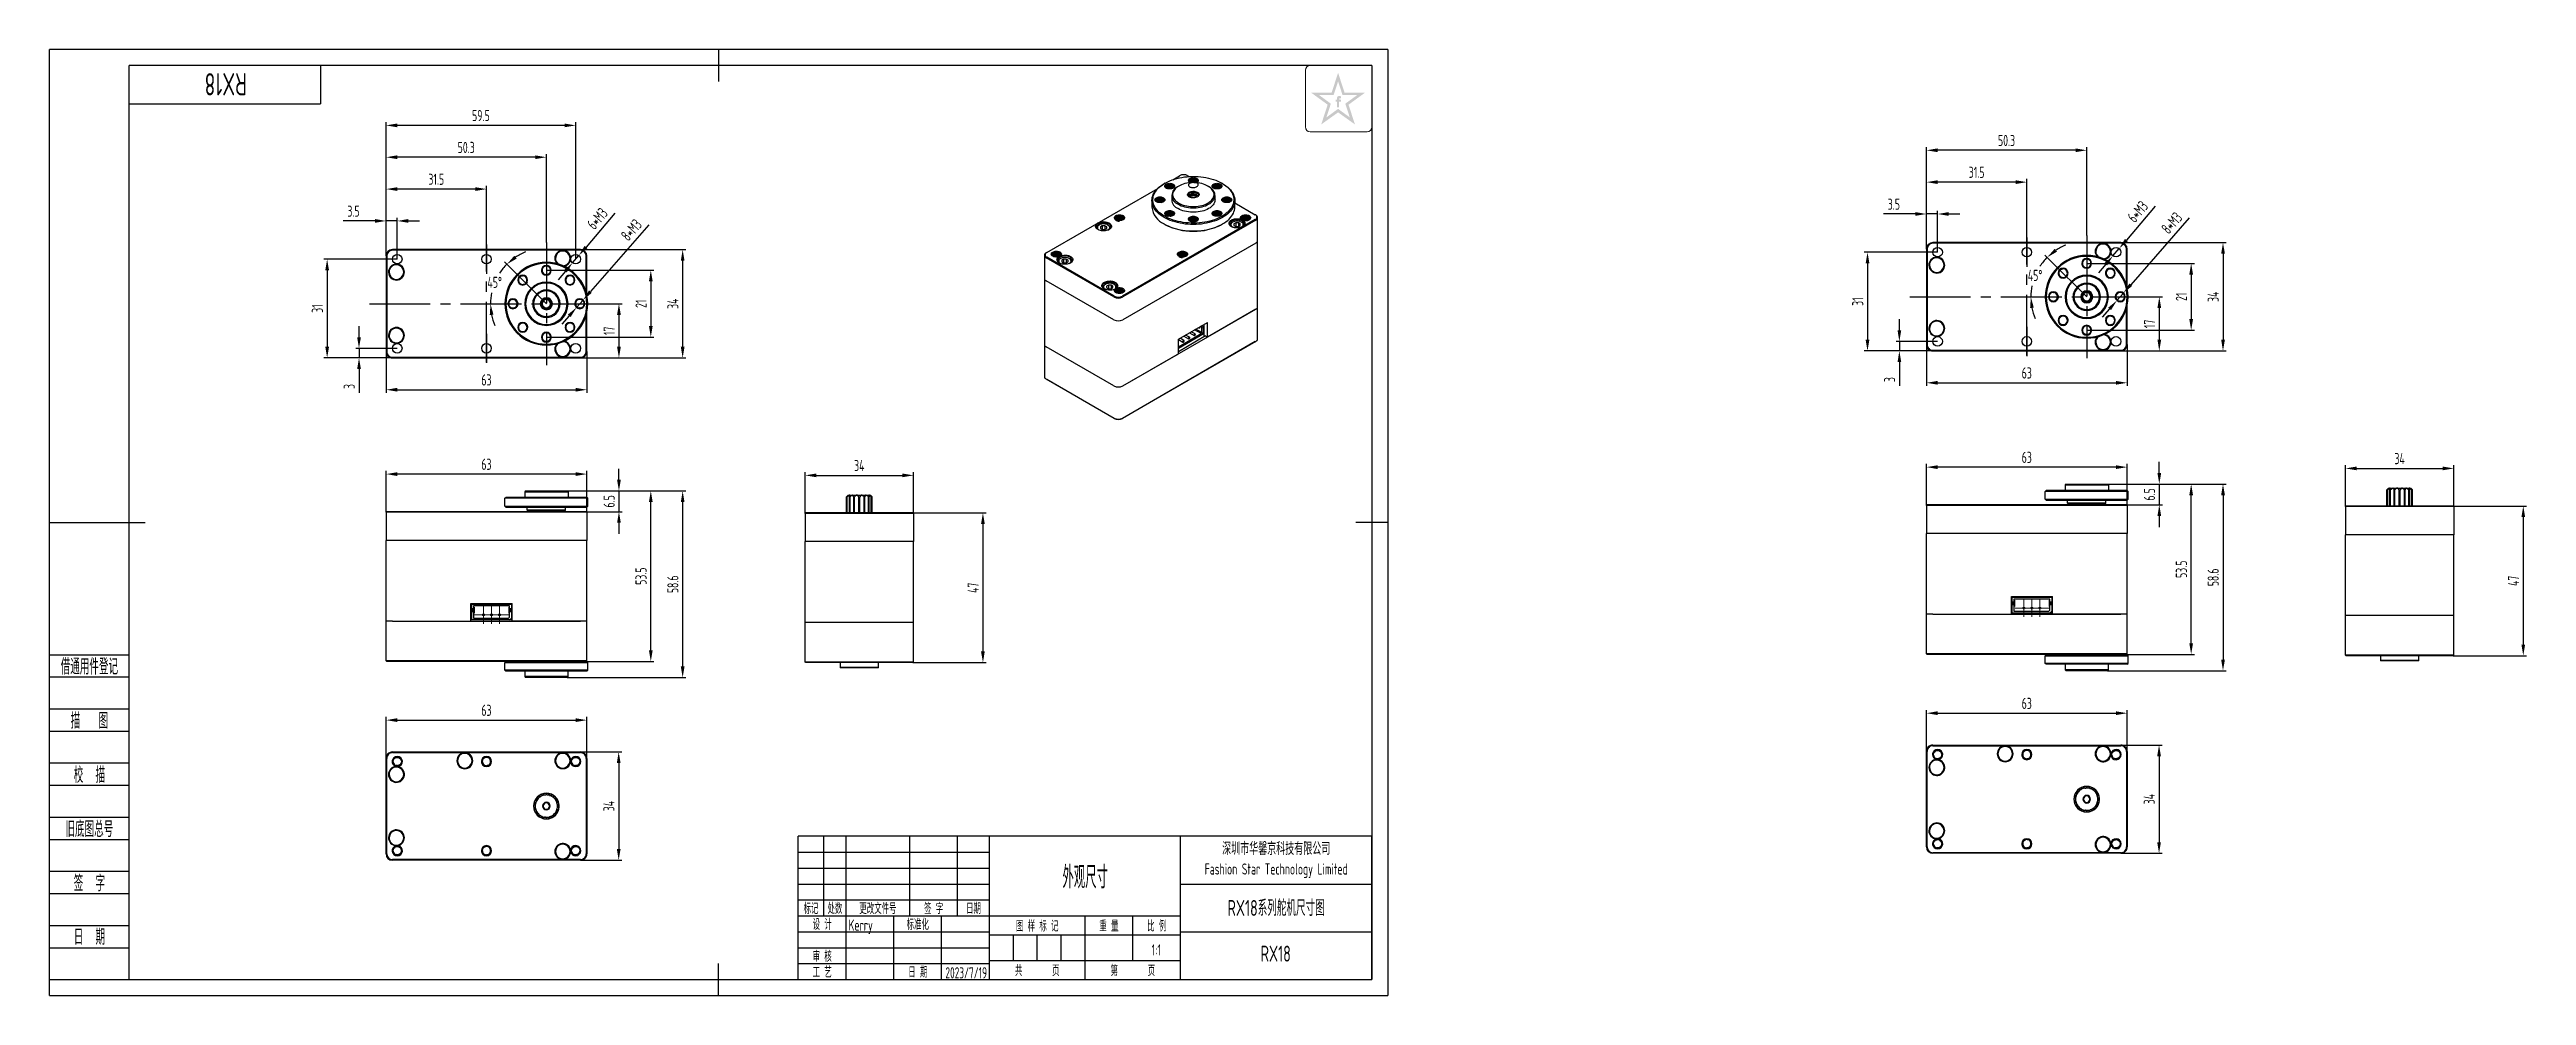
# Model space of a CAD drawing. Header units: inches. Extents: x -25 to 752, y -5 to 292.
import ezdxf
from ezdxf.enums import TextEntityAlignment as Align

# ---------------------------------------------------------------- set-up
doc = ezdxf.new("R2010")
doc.units = ezdxf.units.IN
doc.header["$MEASUREMENT"] = 0
doc.linetypes.add('CENTER2', pattern=[28.575, 19.05, -3.175, 3.175, -3.175])
for name, color, linetype in [('1轮廓实线层', 7, 'Continuous'), ('2细线层', 4, 'Continuous'), ('3中心线层', 1, 'CENTER2'), ('6文字层', 3, 'Continuous'), ('7标注层', 4, 'Continuous'), ('图框层', 7, 'Continuous')]:
    doc.layers.add(name, color=color, linetype=linetype)
doc.styles.add('PC_TEXTSTYLE', font='ISOCP.SHX', dxfattribs={"width": 0.707, "bigfont": 'GBCBIG.SHX'})
doc.styles.add('PC_TEXTSTYLE4', font='ISOCP.SHX', dxfattribs={"width": 0.707, "bigfont": 'GBCBIG.SHX'})
doc.dimstyles.new('GB_ANGULAR', dxfattribs={"dimtxt": 3.5, "dimasz": 3.5, "dimexe": 1, "dimexo": 0, "dimgap": 1.5, "dimtad": 1, "dimtih": 1, "dimtoh": 1, "dimdsep": 46, "dimtxsty": 'PC_TEXTSTYLE', "dimcen": 0, "dimclrd": 256, "dimclrt": 3, "dimadec": 0, "dimazin": 2, "dimtp": 0.1, "dimtm": 0.1, "dimtfac": 0.71, "dimtdec": 3, "dimtmove": 0, "dimatfit": 3, "dimfxl": 1, "dimtfill": 1, "dimarcsym": 0})
doc.dimstyles.new('GB_DIAMETER', dxfattribs={"dimtxt": 3.5, "dimasz": 3.5, "dimexe": 1, "dimexo": 0, "dimgap": 1.5, "dimtad": 1, "dimjust": 4, "dimdsep": 46, "dimtxsty": 'PC_TEXTSTYLE', "dimcen": 0, "dimclrd": 256, "dimclrt": 3, "dimadec": 0, "dimazin": 2, "dimtp": 0.1, "dimtm": 0.1, "dimtfac": 0.71, "dimtdec": 3, "dimtmove": 0, "dimatfit": 2, "dimfxl": 1, "dimtfill": 1, "dimarcsym": 0})
doc.dimstyles.new('GB_LINEAR', dxfattribs={"dimtxt": 3.5, "dimasz": 3.5, "dimexe": 1, "dimexo": 0, "dimgap": 1.5, "dimtad": 1, "dimdsep": 46, "dimtxsty": 'PC_TEXTSTYLE', "dimcen": 0, "dimclrd": 256, "dimclrt": 3, "dimadec": 0, "dimazin": 2, "dimtp": 0.1, "dimtm": 0.1, "dimtfac": 0.71, "dimtdec": 3, "dimtmove": 0, "dimatfit": 3, "dimfxl": 1, "dimtfill": 1, "dimarcsym": 0})

msp = doc.modelspace()

# ---------------------------------------------------------------- texts
at = {"layer": '6文字层', "insert": (360, 37.515), "char_height": 3.5, "width": 60, "attachment_point": 5, "style": 'PC_TEXTSTYLE4'}
msp.add_mtext('{\\H1.142857x;深圳市华馨京科技有限公司}\\P\\pxsm1,qc;Fashion Star Technology Limited', dxfattribs=at)

# ---------------------------------------------------------------- blocks, each defined once
blk = doc.blocks.new('ZwmFrameMain_A3^_^无分区图框^_^landscape')
at = {"layer": '1轮廓实线层'}
for p, q in [((185, 292), (185, 282)), ((0, 0), (0, 287)), ((390, 287), (0, 287)), ((390, 287), (390, 0)), ((-25, 143.5), (5, 143.5)), ((395, 143.5), (385, 143.5)), ((0, 0), (390, 0)), ((185, -5), (185, 5))]:
    blk.add_line(p, q, dxfattribs=at)
at = {"layer": '2细线层'}
for p, q in [((-25, -5), (-25, 292)), ((395, 292), (-25, 292)), ((395, 292), (395, -5)), ((-25, -5), (395, -5))]:
    blk.add_line(p, q, dxfattribs=at)
blk = doc.blocks.new('ZwmFrameMain_标题栏1')
at = {"layer": '1轮廓实线层'}
for p, q in [((-180, 0), (-180, 45)), ((0, 45), (-180, 45)), ((-172, 20), (-172, 45)), ((-165, 20), (-165, 45)), ((-145, 20), (-145, 45)), ((-130, 20), (-130, 45)), ((-120, 0), (-120, 45)), ((0, 0), (0, 45)), ((-60, 30), (0, 30)), ((-180, 20), (-60, 20)), ((-165, 0), (-165, 20)), ((-150, 0), (-150, 20)), ((-135, 0), (-135, 20)), ((-60, 15), (0, 15)), ((-180, 0), (0, 0))]:
    blk.add_line(p, q, dxfattribs=at)
at = {"layer": '1轮廓实线层', "color": 7}
for p, q in [((-60, 0), (-60, 45)), ((-180, 25), (-120, 25))]:
    blk.add_line(p, q, dxfattribs=at)
at = {"layer": '2细线层'}
for p, q in [((-180, 40), (-120, 40)), ((-180, 35), (-120, 35)), ((-180, 30), (-120, 30)), ((-90, 0), (-90, 20)), ((-75, 6), (-75, 20)), ((-180, 15), (-120, 15)), ((-180, 10), (-120, 10)), ((-120, 14), (-60, 14)), ((-112.5, 6), (-112.5, 14)), ((-105, 6), (-105, 14)), ((-97.5, 6), (-97.5, 14)), ((-180, 5), (-120, 5)), ((-120, 6), (-60, 6))]:
    blk.add_line(p, q, dxfattribs=at)
at = {"layer": '6文字层', "style": 'PC_TEXTSTYLE', "width": 0.667}
for s, p in [('标记', (-176, 22.5)), ('处数', (-168.5, 22.5)), (' 更改文件号 ', (-155, 22.5)), (' 签 字 ', (-137.5, 22.5)), (' 日期 ', (-125, 22.5)), (' 设 计 ', (-172.5, 17.51)), (' 标准化 ', (-142.5, 17.51)), (' 图 样 标 记 ', (-105, 17)), (' 重 量 ', (-82.5, 17)), (' 比 例 ', (-67.5, 17)), (' 审 核 ', (-172.5, 7.5)), (' 工 艺 ', (-172.5, 2.5)), (' 日 期 ', (-142.5, 2.5)), ('共       页', (-105, 3)), ('第       页', (-75, 3))]:
    blk.add_text(s, height=3.5, dxfattribs=at).set_placement(p, align=Align.MIDDLE)
at = {"layer": '6文字层', "style": 'PC_TEXTSTYLE', "flags": 8}
for tag, height, width, p, p2 in [('企业名称', 5, 3.445461, (-54.29, 34.82), (-5.27, 34.82)), ('产品名称或材料标记', 7, 1.034456, (-113.46, 28.64), (-66.42, 28.64)), ('图样名称', 5, 3.480264, (-54.79, 19.98), (-5.27, 19.98)), ('标准化', 3.5, 1.756036, (-133.83, 15.37), (-120.75, 15.37)), ('审核', 3.5, 2.723972, (-163.99, 5.37), (-150.63, 5.37)), ('重量', 3.5, 2.448074, (-88.46, 7.54), (-76.55, 7.54)), ('比例', 3.5, 2.367734, (-73.35, 7.54), (-61.93, 7.54)), ('图样代号', 5, 3.489916, (-54.79, 5.63), (-5.52, 5.63)), ('工艺', 3.5, 2.851598, (-164.21, 0.37), (-150.89, 0.37)), ('日期', 3.5, 2.733185, (-133.83, 0.37), (-120.75, 0.37)), ('共几页', 3.5, 0.953151, (-108.58, 1.48), (-101.56, 1.48))]:
    blk.add_attdef(tag, text='', height=height, dxfattribs=dict(at, width=width)).set_placement(p, p2, align=Align.FIT)
at = {"layer": '6文字层', "style": 'PC_TEXTSTYLE', "width": 9.901758, "flags": 8}
blk.add_attdef('设计', text='', height=3.5, rotation=359.57685, dxfattribs=at).set_placement((-164.23, 15.37), (-150.37, 15.27), align=Align.FIT)
at = {"layer": '6文字层', "color": 3, "style": 'PC_TEXTSTYLE', "width": 0.96618, "flags": 8}
blk.add_attdef('第几页', text='', height=3.5, dxfattribs=at).set_placement((-78.29, 1.5), (-71.16, 1.5), align=Align.FIT)
at = {"layer": '6文字层', "color": 0, "style": 'PC_TEXTSTYLE', "width": 0.715273, "flags": 8}
blk.add_attdef('图纸张数', text='', height=3.5, dxfattribs=at).set_placement((-2.66, -3.87), (4.46, -3.87), align=Align.FIT)
blk = doc.blocks.new('ZwmFrameMain_图样代号')
at = {"layer": '2细线层', "linetype": 'Continuous'}
for p in [(60, 0), (0, -12)]:
    blk.add_line(p, (60, -12), dxfattribs=at)
at = {"layer": '6文字层', "style": 'PC_TEXTSTYLE', "width": 2.827942}
blk.add_attdef('图样代号', text='', height=7, rotation=180, dxfattribs=at).set_placement((58.24, -2.4), (2.35, -2.4), align=Align.FIT)
blk = doc.blocks.new('ZwmFrameMain_附加栏')
at = {"layer": '2细线层'}
for p, q in [((-25, 102), (0, 102)), ((-25, 95), (0, 95)), ((-25, 85), (0, 85)), ((-25, 78), (0, 78)), ((-25, 68), (0, 68)), ((-25, 61), (0, 61)), ((-25, 51), (0, 51)), ((-25, 44), (0, 44)), ((-25, 34), (0, 34)), ((-25, 27), (0, 27)), ((-25, 17), (0, 17)), ((-25, 10), (0, 10)), ((-25, 0), (0, 0))]:
    blk.add_line(p, q, dxfattribs=at)
at = {"layer": '6文字层', "color": 3, "style": 'PC_TEXTSTYLE'}
for s, width, p in [('借通用件登记', 0.667, (-12.5, 98.5)), ('描   图', 0.6667, (-12.5, 81.5)), ('校  描', 0.667, (-12.5, 64.5)), ('旧底图总号', 0.667, (-12.5, 47.5)), ('签  字', 0.667, (-12.5, 30.5)), ('日  期', 0.667, (-12.49, 13.6))]:
    blk.add_text(s, height=5, dxfattribs=dict(at, width=width)).set_placement(p, align=Align.MIDDLE)
at = {"layer": '6文字层', "style": 'PC_TEXTSTYLE'}
for tag, width, p, p2 in [('借通用件登记', 0.671328, (-23.44, 86.36), (-1.25, 86.36)), ('描图', 2.120922, (-23.44, 69.36), (-1.25, 69.36)), ('校图', 2.149976, (-23.75, 52.06), (-1.25, 52.06)), ('旧底图总号', 0.761452, (-22.84, 35.67), (-1.86, 35.67)), ('签字', 2.026939, (-23.14, 18.37), (-1.56, 18.37)), ('日期', 1.89999, (-22.84, 1.37), (-2.17, 1.37))]:
    blk.add_attdef(tag, text='', height=5, dxfattribs=dict(at, width=width)).set_placement(p, p2, align=Align.FIT)
blk = doc.blocks.new('*D10')
at = {"layer": '7标注层', "color": 0, "lineweight": -2}
for p, q in [((141.71, 229.18), (174.71, 229.18)), ((141.71, 195.18), (174.71, 195.18))]:
    blk.add_line(p, q, dxfattribs=at)
at = {"layer": '7标注层', "lineweight": -2}
blk.add_line((173.71, 225.68), (173.71, 198.68), dxfattribs=at)
at = {"layer": '7标注层'}
for points in [[(174.3, 225.68), (173.13, 225.68), (173.71, 229.18)], [(173.13, 198.68), (174.3, 198.68), (173.71, 195.18)]]:
    blk.add_solid(points, dxfattribs=at)
at = {"layer": 'Defpoints', "color": 0}
for p in [(141.71, 229.18), (141.71, 195.18), (173.71, 195.18)]:
    blk.add_point(p, dxfattribs=at)
at = {"layer": '7标注层', "color": 3, "insert": (170.64, 212.18), "char_height": 3.5, "attachment_point": 5, "rotation": 90, "style": 'PC_TEXTSTYLE', "bg_fill": 3, "box_fill_scale": 1.25, "bg_fill_color": 257, "bg_fill_transparency": 0}
blk.add_mtext('34', dxfattribs=at)
blk = doc.blocks.new('*D11')
at = {"layer": '7标注层', "color": 0, "lineweight": -2}
for p, q in [((80.63, 227.18), (80.63, 249.18)), ((112.13, 226.18), (112.13, 249.18))]:
    blk.add_line(p, q, dxfattribs=at)
at = {"layer": '7标注层', "lineweight": -2}
blk.add_line((108.63, 248.18), (84.13, 248.18), dxfattribs=at)
at = {"layer": '7标注层'}
for points in [[(84.13, 248.77), (84.13, 247.6), (80.63, 248.18)], [(108.63, 247.6), (108.63, 248.77), (112.13, 248.18)]]:
    blk.add_solid(points, dxfattribs=at)
at = {"layer": 'Defpoints', "color": 0}
for p in [(80.63, 248.18), (80.63, 227.18), (112.13, 226.18)]:
    blk.add_point(p, dxfattribs=at)
at = {"layer": '7标注层', "color": 3, "insert": (96.38, 251.26), "char_height": 3.5, "attachment_point": 5, "style": 'PC_TEXTSTYLE', "bg_fill": 3, "box_fill_scale": 1.25, "bg_fill_color": 257, "bg_fill_transparency": 0}
blk.add_mtext('31.5', dxfattribs=at)
blk = doc.blocks.new('*D12')
at = {"layer": '7标注层', "lineweight": -2}
for p, q in [((77.13, 238.18), (67.17, 238.18)), ((84.13, 238.18), (80.63, 238.18)), ((87.63, 238.18), (91.13, 238.18))]:
    blk.add_line(p, q, dxfattribs=at)
at = {"layer": '7标注层', "color": 0, "lineweight": -2}
for p, q in [((80.63, 227.18), (80.63, 239.18)), ((84.13, 226.18), (84.13, 239.18))]:
    blk.add_line(p, q, dxfattribs=at)
at = {"layer": '7标注层'}
for points in [[(77.13, 237.6), (77.13, 238.77), (80.63, 238.18)], [(87.63, 238.77), (87.63, 237.6), (84.13, 238.18)]]:
    blk.add_solid(points, dxfattribs=at)
at = {"layer": 'Defpoints', "color": 0}
for p in [(80.63, 238.18), (80.63, 227.18), (84.13, 226.18)]:
    blk.add_point(p, dxfattribs=at)
at = {"layer": '7标注层', "color": 3, "insert": (70.4, 241.26), "char_height": 3.5, "attachment_point": 5, "style": 'PC_TEXTSTYLE', "bg_fill": 3, "box_fill_scale": 1.25, "bg_fill_color": 257, "bg_fill_transparency": 0}
blk.add_mtext('3.5', dxfattribs=at)
blk = doc.blocks.new('*D13')
at = {"layer": '7标注层', "color": 0, "lineweight": -2}
for p, q in [((80.63, 227.18), (80.63, 269.18)), ((140.13, 226.18), (140.13, 269.18))]:
    blk.add_line(p, q, dxfattribs=at)
at = {"layer": '7标注层', "lineweight": -2}
blk.add_line((136.63, 268.18), (84.13, 268.18), dxfattribs=at)
at = {"layer": '7标注层'}
for points in [[(84.13, 268.77), (84.13, 267.6), (80.63, 268.18)], [(136.63, 267.6), (136.63, 268.77), (140.13, 268.18)]]:
    blk.add_solid(points, dxfattribs=at)
at = {"layer": 'Defpoints', "color": 0}
for p in [(80.63, 268.18), (80.63, 227.18), (140.13, 226.18)]:
    blk.add_point(p, dxfattribs=at)
at = {"layer": '7标注层', "color": 3, "insert": (110.38, 271.26), "char_height": 3.5, "attachment_point": 5, "style": 'PC_TEXTSTYLE', "bg_fill": 3, "box_fill_scale": 1.25, "bg_fill_color": 257, "bg_fill_transparency": 0}
blk.add_mtext('59.5', dxfattribs=at)
blk = doc.blocks.new('*D14')
at = {"layer": '7标注层', "color": 0, "lineweight": -2}
for p, q in [((80.63, 197.18), (80.63, 184.18)), ((143.63, 197.18), (143.63, 184.18))]:
    blk.add_line(p, q, dxfattribs=at)
at = {"layer": '7标注层', "lineweight": -2}
blk.add_line((84.13, 185.18), (140.13, 185.18), dxfattribs=at)
at = {"layer": '7标注层'}
for points in [[(84.13, 185.77), (84.13, 184.6), (80.63, 185.18)], [(140.13, 184.6), (140.13, 185.77), (143.63, 185.18)]]:
    blk.add_solid(points, dxfattribs=at)
at = {"layer": 'Defpoints', "color": 0}
for p in [(80.63, 197.18), (143.63, 197.18), (143.63, 185.18)]:
    blk.add_point(p, dxfattribs=at)
at = {"layer": '7标注层', "color": 3, "insert": (112.13, 188.26), "char_height": 3.5, "attachment_point": 5, "style": 'PC_TEXTSTYLE', "bg_fill": 3, "box_fill_scale": 1.25, "bg_fill_color": 257, "bg_fill_transparency": 0}
blk.add_mtext('63', dxfattribs=at)
blk = doc.blocks.new('*D15')
at = {"layer": '7标注层', "color": 0, "lineweight": -2}
for p, q in [((84.13, 226.18), (61.13, 226.18)), ((82.63, 195.18), (61.13, 195.18))]:
    blk.add_line(p, q, dxfattribs=at)
at = {"layer": '7标注层', "lineweight": -2}
blk.add_line((62.13, 222.68), (62.13, 198.68), dxfattribs=at)
at = {"layer": '7标注层'}
for points in [[(62.72, 222.68), (61.55, 222.68), (62.13, 226.18)], [(61.55, 198.68), (62.72, 198.68), (62.13, 195.18)]]:
    blk.add_solid(points, dxfattribs=at)
at = {"layer": 'Defpoints', "color": 0}
for p in [(84.13, 226.18), (62.13, 195.18), (82.63, 195.18)]:
    blk.add_point(p, dxfattribs=at)
at = {"layer": '7标注层', "color": 3, "insert": (59.06, 210.68), "char_height": 3.5, "attachment_point": 5, "rotation": 90, "style": 'PC_TEXTSTYLE', "bg_fill": 3, "box_fill_scale": 1.25, "bg_fill_color": 257, "bg_fill_transparency": 0}
blk.add_mtext('31', dxfattribs=at)
blk = doc.blocks.new('*D16')
at = {"layer": '7标注层', "lineweight": -2}
for p, q in [((72.13, 201.68), (72.13, 205.18)), ((72.13, 198.18), (72.13, 195.18)), ((72.13, 191.68), (72.13, 184.19))]:
    blk.add_line(p, q, dxfattribs=at)
at = {"layer": '7标注层', "color": 0, "lineweight": -2}
for p, q in [((84.13, 198.18), (71.13, 198.18)), ((82.63, 195.18), (71.13, 195.18))]:
    blk.add_line(p, q, dxfattribs=at)
at = {"layer": '7标注层'}
for points in [[(71.55, 201.68), (72.72, 201.68), (72.13, 198.18)], [(72.72, 191.68), (71.55, 191.68), (72.13, 195.18)]]:
    blk.add_solid(points, dxfattribs=at)
at = {"layer": 'Defpoints', "color": 0}
for p in [(72.13, 195.18), (82.63, 195.18), (84.13, 198.18)]:
    blk.add_point(p, dxfattribs=at)
at = {"layer": '7标注层', "color": 3, "insert": (69.06, 186.19), "char_height": 3.5, "attachment_point": 5, "rotation": 90, "style": 'PC_TEXTSTYLE', "bg_fill": 3, "box_fill_scale": 1.25, "bg_fill_color": 257, "bg_fill_transparency": 0}
blk.add_mtext('3', dxfattribs=at)
blk = doc.blocks.new('*D17')
at = {"layer": '7标注层', "color": 0, "lineweight": -2}
for p, q in [((148.11, 212.18), (154.71, 212.18)), ((148.11, 195.18), (154.71, 195.18))]:
    blk.add_line(p, q, dxfattribs=at)
at = {"layer": '7标注层', "lineweight": -2}
blk.add_line((153.71, 208.68), (153.71, 198.68), dxfattribs=at)
at = {"layer": '7标注层'}
for points in [[(154.3, 208.68), (153.13, 208.68), (153.71, 212.18)], [(153.13, 198.68), (154.3, 198.68), (153.71, 195.18)]]:
    blk.add_solid(points, dxfattribs=at)
at = {"layer": 'Defpoints', "color": 0}
for p in [(148.11, 212.18), (148.11, 195.18), (153.71, 195.18)]:
    blk.add_point(p, dxfattribs=at)
at = {"layer": '7标注层', "color": 3, "insert": (150.64, 203.68), "char_height": 3.5, "attachment_point": 5, "rotation": 90, "style": 'PC_TEXTSTYLE', "bg_fill": 3, "box_fill_scale": 1.25, "bg_fill_color": 257, "bg_fill_transparency": 0}
blk.add_mtext('17', dxfattribs=at)
blk = doc.blocks.new('*D18')
at = {"layer": '7标注层', "color": 0, "lineweight": -2}
for p, q in [((80.63, 146.7), (80.63, 159.7)), ((143.63, 146.7), (143.63, 159.7))]:
    blk.add_line(p, q, dxfattribs=at)
at = {"layer": '7标注层', "lineweight": -2}
blk.add_line((140.13, 158.7), (84.13, 158.7), dxfattribs=at)
at = {"layer": '7标注层'}
for points in [[(84.13, 159.28), (84.13, 158.11), (80.63, 158.7)], [(140.13, 158.11), (140.13, 159.28), (143.63, 158.7)]]:
    blk.add_solid(points, dxfattribs=at)
at = {"layer": 'Defpoints', "color": 0}
for p in [(80.63, 158.7), (80.63, 146.7), (143.63, 146.7)]:
    blk.add_point(p, dxfattribs=at)
at = {"layer": '7标注层', "color": 3, "insert": (112.13, 161.77), "char_height": 3.5, "attachment_point": 5, "style": 'PC_TEXTSTYLE', "bg_fill": 3, "box_fill_scale": 1.25, "bg_fill_color": 257, "bg_fill_transparency": 0}
blk.add_mtext('63', dxfattribs=at)
blk = doc.blocks.new('*D19')
at = {"layer": '7标注层', "color": 0, "lineweight": -2}
for p, q in [((212.15, 146.3), (212.15, 159.3)), ((246.15, 146.3), (246.15, 159.3))]:
    blk.add_line(p, q, dxfattribs=at)
at = {"layer": '7标注层', "lineweight": -2}
blk.add_line((215.65, 158.3), (242.65, 158.3), dxfattribs=at)
at = {"layer": '7标注层'}
for points in [[(215.65, 158.88), (215.65, 157.71), (212.15, 158.3)], [(242.65, 157.71), (242.65, 158.88), (246.15, 158.3)]]:
    blk.add_solid(points, dxfattribs=at)
at = {"layer": 'Defpoints', "color": 0}
for p in [(246.15, 158.3), (212.15, 146.3), (246.15, 146.3)]:
    blk.add_point(p, dxfattribs=at)
at = {"layer": '7标注层', "color": 3, "insert": (229.15, 161.37), "char_height": 3.5, "attachment_point": 5, "style": 'PC_TEXTSTYLE', "bg_fill": 3, "box_fill_scale": 1.25, "bg_fill_color": 257, "bg_fill_transparency": 0}
blk.add_mtext('34', dxfattribs=at)
blk = doc.blocks.new('*D20')
at = {"layer": '7标注层', "color": 0, "lineweight": -2}
for p, q in [((245.95, 146.5), (268.95, 146.5)), ((245.95, 99.5), (268.95, 99.5))]:
    blk.add_line(p, q, dxfattribs=at)
at = {"layer": '7标注层', "lineweight": -2}
blk.add_line((267.95, 143), (267.95, 103), dxfattribs=at)
at = {"layer": '7标注层'}
for points in [[(268.53, 143), (267.36, 143), (267.95, 146.5)], [(267.36, 103), (268.53, 103), (267.95, 99.5)]]:
    blk.add_solid(points, dxfattribs=at)
at = {"layer": 'Defpoints', "color": 0}
for p in [(245.95, 146.5), (245.95, 99.5), (267.95, 99.5)]:
    blk.add_point(p, dxfattribs=at)
at = {"layer": '7标注层', "color": 3, "insert": (264.87, 123), "char_height": 3.5, "attachment_point": 5, "rotation": 90, "style": 'PC_TEXTSTYLE', "bg_fill": 3, "box_fill_scale": 1.25, "bg_fill_color": 257, "bg_fill_transparency": 0}
blk.add_mtext('47', dxfattribs=at)
blk = doc.blocks.new('*D21')
at = {"layer": '7标注层', "color": 0, "lineweight": -2}
for p, q in [((80.63, 69.45), (80.63, 82.45)), ((143.63, 69.45), (143.63, 82.45))]:
    blk.add_line(p, q, dxfattribs=at)
at = {"layer": '7标注层', "lineweight": -2}
blk.add_line((84.13, 81.45), (140.13, 81.45), dxfattribs=at)
at = {"layer": '7标注层'}
for points in [[(84.13, 82.04), (84.13, 80.87), (80.63, 81.45)], [(140.13, 80.87), (140.13, 82.04), (143.63, 81.45)]]:
    blk.add_solid(points, dxfattribs=at)
at = {"layer": 'Defpoints', "color": 0}
for p in [(143.63, 81.45), (80.63, 69.45), (143.63, 69.45)]:
    blk.add_point(p, dxfattribs=at)
at = {"layer": '7标注层', "color": 3, "insert": (112.13, 84.53), "char_height": 3.5, "attachment_point": 5, "style": 'PC_TEXTSTYLE', "bg_fill": 3, "box_fill_scale": 1.25, "bg_fill_color": 257, "bg_fill_transparency": 0}
blk.add_mtext('63', dxfattribs=at)
blk = doc.blocks.new('*D22')
at = {"layer": '7标注层', "color": 0, "lineweight": -2}
for p, q in [((141.63, 71.45), (154.63, 71.45)), ((141.63, 37.45), (154.63, 37.45))]:
    blk.add_line(p, q, dxfattribs=at)
at = {"layer": '7标注层', "lineweight": -2}
blk.add_line((153.63, 67.95), (153.63, 40.95), dxfattribs=at)
at = {"layer": '7标注层'}
for points in [[(154.22, 67.95), (153.05, 67.95), (153.63, 71.45)], [(153.05, 40.95), (154.22, 40.95), (153.63, 37.45)]]:
    blk.add_solid(points, dxfattribs=at)
at = {"layer": 'Defpoints', "color": 0}
for p in [(141.63, 71.45), (141.63, 37.45), (153.63, 37.45)]:
    blk.add_point(p, dxfattribs=at)
at = {"layer": '7标注层', "color": 3, "insert": (150.56, 54.45), "char_height": 3.5, "attachment_point": 5, "rotation": 90, "style": 'PC_TEXTSTYLE', "bg_fill": 3, "box_fill_scale": 1.25, "bg_fill_color": 257, "bg_fill_transparency": 0}
blk.add_mtext('34', dxfattribs=at)
blk = doc.blocks.new('SW_CENTERMARKSYMBOL_0')
at = {"color": 0, "linetype": 'Continuous', "lineweight": 18}
for p, q in [((-2.5, 0), (-2.8, 0)), ((0, 0), (-2.5, 0)), ((0, 2.5), (0, 2.8)), ((0, 0), (0, 2.5)), ((0, 0), (0, -2.5)), ((0, 0), (2.5, 0)), ((2.5, 0), (2.8, 0)), ((0, -2.5), (0, -2.8))]:
    blk.add_line(p, q, dxfattribs=at)
blk = doc.blocks.new('SW_CENTERMARKSYMBOL_1')
at = {"color": 0, "linetype": 'Continuous', "lineweight": 18}
for p, q in [((-2.5, 0), (-2.8, 0)), ((0, 0), (-2.5, 0)), ((0, 2.5), (0, 2.8)), ((0, 0), (0, 2.5)), ((0, 0), (0, -2.5)), ((0, 0), (2.5, 0)), ((2.5, 0), (2.8, 0)), ((0, -2.5), (0, -2.8))]:
    blk.add_line(p, q, dxfattribs=at)
blk = doc.blocks.new('SW_CENTERMARKSYMBOL_2')
at = {"color": 0, "linetype": 'Continuous', "lineweight": 18}
for p, q in [((-2.5, 0), (-2.8, 0)), ((0, 0), (-2.5, 0)), ((0, 2.5), (0, 2.8)), ((0, 0), (0, 2.5)), ((0, 0), (0, -2.5)), ((0, 0), (2.5, 0)), ((2.5, 0), (2.8, 0)), ((0, -2.5), (0, -2.8))]:
    blk.add_line(p, q, dxfattribs=at)
blk = doc.blocks.new('*D23')
at = {"layer": '7标注层', "color": 0, "lineweight": -2}
for p, q in [((137.43, 153.4), (174.71, 153.4)), ((137.43, 94.8), (174.71, 94.8))]:
    blk.add_line(p, q, dxfattribs=at)
at = {"layer": '7标注层', "lineweight": -2}
blk.add_line((173.71, 149.9), (173.71, 98.3), dxfattribs=at)
at = {"layer": '7标注层'}
for points in [[(174.3, 149.9), (173.13, 149.9), (173.71, 153.4)], [(173.13, 98.3), (174.3, 98.3), (173.71, 94.8)]]:
    blk.add_solid(points, dxfattribs=at)
at = {"layer": 'Defpoints', "color": 0}
for p in [(137.43, 153.4), (137.43, 94.8), (173.71, 94.8)]:
    blk.add_point(p, dxfattribs=at)
at = {"layer": '7标注层', "color": 3, "insert": (170.64, 124.1), "char_height": 3.5, "attachment_point": 5, "rotation": 90, "style": 'PC_TEXTSTYLE', "bg_fill": 3, "box_fill_scale": 1.25, "bg_fill_color": 257, "bg_fill_transparency": 0}
blk.add_mtext('58.6', dxfattribs=at)
blk = doc.blocks.new('*D24')
at = {"layer": '7标注层', "lineweight": -2}
for p, q in [((153.71, 156.9), (153.71, 160.4)), ((153.71, 153.4), (153.71, 146.9)), ((153.71, 143.4), (153.71, 139.9))]:
    blk.add_line(p, q, dxfattribs=at)
at = {"layer": '7标注层', "color": 0, "lineweight": -2}
for p, q in [((137.43, 153.4), (154.71, 153.4)), ((143.43, 146.9), (154.71, 146.9))]:
    blk.add_line(p, q, dxfattribs=at)
at = {"layer": '7标注层'}
for points in [[(153.13, 156.9), (154.3, 156.9), (153.71, 153.4)], [(154.3, 143.4), (153.13, 143.4), (153.71, 146.9)]]:
    blk.add_solid(points, dxfattribs=at)
at = {"layer": 'Defpoints', "color": 0}
for p in [(137.43, 153.4), (143.43, 146.9)]:
    blk.add_point(p, dxfattribs=at)
at = {"layer": '7标注层', "color": 3, "insert": (150.64, 150.15), "char_height": 3.5, "attachment_point": 5, "rotation": 90, "style": 'PC_TEXTSTYLE', "bg_fill": 3, "box_fill_scale": 1.25, "bg_fill_color": 257, "bg_fill_transparency": 0}
blk.add_mtext('6.5', dxfattribs=at)
at = {"layer": 'Defpoints', "color": 0}
blk.add_point((153.71, 146.9), dxfattribs=at)
blk = doc.blocks.new('*D25')
at = {"layer": '7标注层', "color": 0, "lineweight": -2}
for p, q in [((158.98, 153.4), (164.71, 153.4)), ((143.43, 99.9), (164.71, 99.9))]:
    blk.add_line(p, q, dxfattribs=at)
at = {"layer": '7标注层', "lineweight": -2}
blk.add_line((163.71, 103.4), (163.71, 149.9), dxfattribs=at)
at = {"layer": '7标注层'}
for points in [[(164.3, 149.9), (163.13, 149.9), (163.71, 153.4)], [(163.13, 103.4), (164.3, 103.4), (163.71, 99.9)]]:
    blk.add_solid(points, dxfattribs=at)
at = {"layer": 'Defpoints', "color": 0}
for p in [(158.98, 153.4), (163.71, 153.4), (143.43, 99.9)]:
    blk.add_point(p, dxfattribs=at)
at = {"layer": '7标注层', "color": 3, "insert": (160.64, 126.65), "char_height": 3.5, "attachment_point": 5, "rotation": 90, "style": 'PC_TEXTSTYLE', "bg_fill": 3, "box_fill_scale": 1.25, "bg_fill_color": 257, "bg_fill_transparency": 0}
blk.add_mtext('53.5', dxfattribs=at)
blk = doc.blocks.new('*D26')
at = {"layer": '7标注层', "color": 0, "lineweight": -2}
for p, q in [((130.93, 222.68), (164.71, 222.68)), ((130.93, 201.68), (164.71, 201.68))]:
    blk.add_line(p, q, dxfattribs=at)
at = {"layer": '7标注层', "lineweight": -2}
blk.add_line((163.71, 219.18), (163.71, 205.18), dxfattribs=at)
at = {"layer": '7标注层'}
for points in [[(164.3, 219.18), (163.13, 219.18), (163.71, 222.68)], [(163.13, 205.18), (164.3, 205.18), (163.71, 201.68)]]:
    blk.add_solid(points, dxfattribs=at)
at = {"layer": 'Defpoints', "color": 0}
for p in [(130.93, 222.68), (130.93, 201.68), (163.71, 201.68)]:
    blk.add_point(p, dxfattribs=at)
at = {"layer": '7标注层', "color": 3, "insert": (160.64, 212.18), "char_height": 3.5, "attachment_point": 5, "rotation": 90, "style": 'PC_TEXTSTYLE', "bg_fill": 3, "box_fill_scale": 1.25, "bg_fill_color": 257, "bg_fill_transparency": 0}
blk.add_mtext('21', dxfattribs=at)
blk = doc.blocks.new('*D27')
at = {"layer": '7标注层', "color": 0, "lineweight": -2}
blk.add_line((119.6, 223.52), (117.83, 225.29), dxfattribs=at)
at = {"layer": '7标注层', "lineweight": -2}
for start, end in [(112.09348, 123.54707), (135.00065, 146.7676), (168.6172, 180), (191.45359, 202.90717)]:
    blk.add_arc((130.93, 212.18), 17.54, start, end, dxfattribs=at)
at = {"layer": '7标注层'}
for points in [[(120.87, 227.25), (121.61, 226.35), (118.53, 224.59)], [(114.33, 208.76), (113.17, 208.64), (113.4, 212.18)]]:
    blk.add_solid(points, dxfattribs=at)
at = {"layer": 'Defpoints', "color": 0}
for p in [(115.12, 219.77), (119.6, 223.52), (75.45, 212.18), (130.93, 212.18), (148.11, 212.18)]:
    blk.add_point(p, dxfattribs=at)
at = {"layer": '7标注层', "color": 3, "insert": (114.73, 218.9), "char_height": 3.5, "attachment_point": 5, "style": 'PC_TEXTSTYLE'}
blk.add_mtext('45%%d', dxfattribs=at)
blk = doc.blocks.new('*D28')
at = {"layer": '7标注层', "lineweight": -2}
for p, q in [((152.42, 240.6), (143.38, 229.99)), ((139.16, 225.04), (141.11, 227.33)), ((136.89, 222.38), (134.62, 219.72))]:
    blk.add_line(p, q, dxfattribs=at)
at = {"layer": '7标注层'}
blk.add_solid([(137.34, 222), (136.45, 222.76), (139.16, 225.04)], dxfattribs=at)
at = {"layer": 'Defpoints', "color": 0}
for p in [(141.11, 227.33), (139.16, 225.04)]:
    blk.add_point(p, dxfattribs=at)
at = {"layer": '7标注层', "color": 3, "insert": (146.94, 238.91), "char_height": 3.5, "attachment_point": 5, "rotation": 49.56034, "style": 'PC_TEXTSTYLE', "bg_fill": 3, "box_fill_scale": 1.25, "bg_fill_color": 257, "bg_fill_transparency": 0}
blk.add_mtext('6*M3', dxfattribs=at)
at = {"layer": '7标注层'}
blk.add_solid([(142.93, 230.37), (143.82, 229.61), (141.11, 227.33)], dxfattribs=at)
blk = doc.blocks.new('*D29')
at = {"layer": '7标注层', "lineweight": -2}
for p, q in [((163.13, 236.97), (144.76, 215.98)), ((140.41, 211.02), (142.46, 213.35)), ((138.11, 208.38), (135.8, 205.75))]:
    blk.add_line(p, q, dxfattribs=at)
at = {"layer": '7标注层'}
for points in [[(138.55, 208), (137.67, 208.77), (140.41, 211.02)], [(144.32, 216.37), (145.2, 215.6), (142.46, 213.35)]]:
    blk.add_solid(points, dxfattribs=at)
at = {"layer": 'Defpoints', "color": 0}
for p in [(140.41, 211.02), (142.46, 213.35)]:
    blk.add_point(p, dxfattribs=at)
at = {"layer": '7标注层', "color": 3, "insert": (157.62, 235.35), "char_height": 3.5, "attachment_point": 5, "rotation": 48.80486, "style": 'PC_TEXTSTYLE', "bg_fill": 3, "box_fill_scale": 1.25, "bg_fill_color": 257, "bg_fill_transparency": 0}
blk.add_mtext('8*M3', dxfattribs=at)
blk = doc.blocks.new('*D31')
at = {"layer": '7标注层', "color": 0, "lineweight": -2}
for p, q in [((80.63, 227.18), (80.63, 259.18)), ((130.93, 231.45), (130.93, 259.18))]:
    blk.add_line(p, q, dxfattribs=at)
at = {"layer": '7标注层', "lineweight": -2}
blk.add_line((127.43, 258.18), (84.13, 258.18), dxfattribs=at)
at = {"layer": '7标注层'}
for points in [[(84.13, 258.77), (84.13, 257.6), (80.63, 258.18)], [(127.43, 257.6), (127.43, 258.77), (130.93, 258.18)]]:
    blk.add_solid(points, dxfattribs=at)
at = {"layer": 'Defpoints', "color": 0}
for p in [(80.63, 258.18), (80.63, 227.18), (130.93, 231.45)]:
    blk.add_point(p, dxfattribs=at)
at = {"layer": '7标注层', "color": 3, "insert": (105.78, 261.26), "char_height": 3.5, "attachment_point": 5, "style": 'PC_TEXTSTYLE', "bg_fill": 3, "box_fill_scale": 1.25, "bg_fill_color": 257, "bg_fill_transparency": 0}
blk.add_mtext('50.3', dxfattribs=at)
blk = doc.blocks.new('*D32')
at = {"layer": '7标注层', "color": 0, "lineweight": -2}
for p, q in [((625.16, 231.36), (658.16, 231.36)), ((625.16, 197.36), (658.16, 197.36))]:
    blk.add_line(p, q, dxfattribs=at)
at = {"layer": '7标注层', "lineweight": -2}
blk.add_line((657.16, 227.86), (657.16, 200.86), dxfattribs=at)
at = {"layer": '7标注层'}
for points in [[(657.75, 227.86), (656.58, 227.86), (657.16, 231.36)], [(656.58, 200.86), (657.75, 200.86), (657.16, 197.36)]]:
    blk.add_solid(points, dxfattribs=at)
at = {"layer": 'Defpoints', "color": 0}
for p in [(625.16, 231.36), (625.16, 197.36), (657.16, 197.36)]:
    blk.add_point(p, dxfattribs=at)
at = {"layer": '7标注层', "color": 3, "insert": (654.09, 214.36), "char_height": 3.5, "attachment_point": 5, "rotation": 90, "style": 'PC_TEXTSTYLE', "bg_fill": 3, "box_fill_scale": 1.25, "bg_fill_color": 257, "bg_fill_transparency": 0}
blk.add_mtext('34', dxfattribs=at)
blk = doc.blocks.new('*D33')
at = {"layer": '7标注层', "color": 0, "lineweight": -2}
for p, q in [((567.58, 228.36), (544.58, 228.36)), ((566.08, 197.36), (544.58, 197.36))]:
    blk.add_line(p, q, dxfattribs=at)
at = {"layer": '7标注层', "lineweight": -2}
blk.add_line((545.58, 224.86), (545.58, 200.86), dxfattribs=at)
at = {"layer": '7标注层'}
for points in [[(546.17, 224.86), (545, 224.86), (545.58, 228.36)], [(545, 200.86), (546.17, 200.86), (545.58, 197.36)]]:
    blk.add_solid(points, dxfattribs=at)
at = {"layer": 'Defpoints', "color": 0}
for p in [(567.58, 228.36), (545.58, 197.36), (566.08, 197.36)]:
    blk.add_point(p, dxfattribs=at)
at = {"layer": '7标注层', "color": 3, "insert": (542.51, 212.86), "char_height": 3.5, "attachment_point": 5, "rotation": 90, "style": 'PC_TEXTSTYLE', "bg_fill": 3, "box_fill_scale": 1.25, "bg_fill_color": 257, "bg_fill_transparency": 0}
blk.add_mtext('31', dxfattribs=at)
blk = doc.blocks.new('*D34')
at = {"layer": '7标注层', "color": 0, "lineweight": -2}
for p, q in [((564.08, 229.36), (564.08, 251.36)), ((595.58, 228.36), (595.58, 251.36))]:
    blk.add_line(p, q, dxfattribs=at)
at = {"layer": '7标注层', "lineweight": -2}
blk.add_line((592.08, 250.36), (567.58, 250.36), dxfattribs=at)
at = {"layer": '7标注层'}
for points in [[(567.58, 250.95), (567.58, 249.78), (564.08, 250.36)], [(592.08, 249.78), (592.08, 250.95), (595.58, 250.36)]]:
    blk.add_solid(points, dxfattribs=at)
at = {"layer": 'Defpoints', "color": 0}
for p in [(564.08, 250.36), (564.08, 229.36), (595.58, 228.36)]:
    blk.add_point(p, dxfattribs=at)
at = {"layer": '7标注层', "color": 3, "insert": (579.83, 253.44), "char_height": 3.5, "attachment_point": 5, "style": 'PC_TEXTSTYLE', "bg_fill": 3, "box_fill_scale": 1.25, "bg_fill_color": 257, "bg_fill_transparency": 0}
blk.add_mtext('31.5', dxfattribs=at)
blk = doc.blocks.new('*D35')
at = {"layer": '7标注层', "color": 0, "lineweight": -2}
for p, q in [((564.08, 229.36), (564.08, 241.36)), ((567.58, 228.36), (567.58, 241.36))]:
    blk.add_line(p, q, dxfattribs=at)
at = {"layer": '7标注层', "lineweight": -2}
for p, q in [((560.58, 240.36), (550.62, 240.36)), ((567.58, 240.36), (564.08, 240.36)), ((571.08, 240.36), (574.58, 240.36))]:
    blk.add_line(p, q, dxfattribs=at)
at = {"layer": '7标注层'}
for points in [[(560.58, 239.78), (560.58, 240.95), (564.08, 240.36)], [(571.08, 240.95), (571.08, 239.78), (567.58, 240.36)]]:
    blk.add_solid(points, dxfattribs=at)
at = {"layer": 'Defpoints', "color": 0}
for p in [(564.08, 240.36), (564.08, 229.36), (567.58, 228.36)]:
    blk.add_point(p, dxfattribs=at)
at = {"layer": '7标注层', "color": 3, "insert": (553.85, 243.44), "char_height": 3.5, "attachment_point": 5, "style": 'PC_TEXTSTYLE', "bg_fill": 3, "box_fill_scale": 1.25, "bg_fill_color": 257, "bg_fill_transparency": 0}
blk.add_mtext('3.5', dxfattribs=at)
blk = doc.blocks.new('*D36')
at = {"layer": '7标注层', "color": 0, "lineweight": -2}
for p, q in [((564.08, 199.36), (564.08, 186.36)), ((627.08, 199.36), (627.08, 186.36))]:
    blk.add_line(p, q, dxfattribs=at)
at = {"layer": '7标注层', "lineweight": -2}
blk.add_line((567.58, 187.36), (623.58, 187.36), dxfattribs=at)
at = {"layer": '7标注层'}
for points in [[(567.58, 187.95), (567.58, 186.78), (564.08, 187.36)], [(623.58, 186.78), (623.58, 187.95), (627.08, 187.36)]]:
    blk.add_solid(points, dxfattribs=at)
at = {"layer": 'Defpoints', "color": 0}
for p in [(564.08, 199.36), (627.08, 199.36), (627.08, 187.36)]:
    blk.add_point(p, dxfattribs=at)
at = {"layer": '7标注层', "color": 3, "insert": (595.58, 190.44), "char_height": 3.5, "attachment_point": 5, "style": 'PC_TEXTSTYLE', "bg_fill": 3, "box_fill_scale": 1.25, "bg_fill_color": 257, "bg_fill_transparency": 0}
blk.add_mtext('63', dxfattribs=at)
blk = doc.blocks.new('*D37')
at = {"layer": '7标注层', "lineweight": -2}
for p, q in [((555.58, 203.86), (555.58, 207.36)), ((555.58, 200.36), (555.58, 197.36)), ((555.58, 193.86), (555.58, 186.37))]:
    blk.add_line(p, q, dxfattribs=at)
at = {"layer": '7标注层', "color": 0, "lineweight": -2}
for p, q in [((567.58, 200.36), (554.58, 200.36)), ((566.08, 197.36), (554.58, 197.36))]:
    blk.add_line(p, q, dxfattribs=at)
at = {"layer": '7标注层'}
for points in [[(555, 203.86), (556.17, 203.86), (555.58, 200.36)], [(556.17, 193.86), (555, 193.86), (555.58, 197.36)]]:
    blk.add_solid(points, dxfattribs=at)
at = {"layer": 'Defpoints', "color": 0}
for p in [(555.58, 197.36), (566.08, 197.36), (567.58, 200.36)]:
    blk.add_point(p, dxfattribs=at)
at = {"layer": '7标注层', "color": 3, "insert": (552.51, 188.37), "char_height": 3.5, "attachment_point": 5, "rotation": 90, "style": 'PC_TEXTSTYLE', "bg_fill": 3, "box_fill_scale": 1.25, "bg_fill_color": 257, "bg_fill_transparency": 0}
blk.add_mtext('3', dxfattribs=at)
blk = doc.blocks.new('*D38')
at = {"layer": '7标注层', "color": 0, "lineweight": -2}
for p, q in [((631.56, 214.36), (638.16, 214.36)), ((631.56, 197.36), (638.16, 197.36))]:
    blk.add_line(p, q, dxfattribs=at)
at = {"layer": '7标注层', "lineweight": -2}
blk.add_line((637.16, 210.86), (637.16, 200.86), dxfattribs=at)
at = {"layer": '7标注层'}
for points in [[(637.75, 210.86), (636.58, 210.86), (637.16, 214.36)], [(636.58, 200.86), (637.75, 200.86), (637.16, 197.36)]]:
    blk.add_solid(points, dxfattribs=at)
at = {"layer": 'Defpoints', "color": 0}
for p in [(631.56, 214.36), (631.56, 197.36), (637.16, 197.36)]:
    blk.add_point(p, dxfattribs=at)
at = {"layer": '7标注层', "color": 3, "insert": (634.09, 205.86), "char_height": 3.5, "attachment_point": 5, "rotation": 90, "style": 'PC_TEXTSTYLE', "bg_fill": 3, "box_fill_scale": 1.25, "bg_fill_color": 257, "bg_fill_transparency": 0}
blk.add_mtext('17', dxfattribs=at)
blk = doc.blocks.new('*D39')
at = {"layer": '7标注层', "color": 0, "lineweight": -2}
for p, q in [((564.08, 148.88), (564.08, 161.88)), ((627.08, 148.88), (627.08, 161.88))]:
    blk.add_line(p, q, dxfattribs=at)
at = {"layer": '7标注层', "lineweight": -2}
blk.add_line((623.58, 160.88), (567.58, 160.88), dxfattribs=at)
at = {"layer": '7标注层'}
for points in [[(567.58, 161.46), (567.58, 160.29), (564.08, 160.88)], [(623.58, 160.29), (623.58, 161.46), (627.08, 160.88)]]:
    blk.add_solid(points, dxfattribs=at)
at = {"layer": 'Defpoints', "color": 0}
for p in [(564.08, 160.88), (564.08, 148.88), (627.08, 148.88)]:
    blk.add_point(p, dxfattribs=at)
at = {"layer": '7标注层', "color": 3, "insert": (595.58, 163.95), "char_height": 3.5, "attachment_point": 5, "style": 'PC_TEXTSTYLE', "bg_fill": 3, "box_fill_scale": 1.25, "bg_fill_color": 257, "bg_fill_transparency": 0}
blk.add_mtext('63', dxfattribs=at)
blk = doc.blocks.new('*D40')
at = {"layer": '7标注层', "color": 0, "lineweight": -2}
for p, q in [((695.6, 148.48), (695.6, 161.48)), ((729.6, 148.48), (729.6, 161.48))]:
    blk.add_line(p, q, dxfattribs=at)
at = {"layer": '7标注层', "lineweight": -2}
blk.add_line((699.1, 160.48), (726.1, 160.48), dxfattribs=at)
at = {"layer": '7标注层'}
for points in [[(699.1, 161.06), (699.1, 159.89), (695.6, 160.48)], [(726.1, 159.89), (726.1, 161.06), (729.6, 160.48)]]:
    blk.add_solid(points, dxfattribs=at)
at = {"layer": 'Defpoints', "color": 0}
for p in [(729.6, 160.48), (695.6, 148.48), (729.6, 148.48)]:
    blk.add_point(p, dxfattribs=at)
at = {"layer": '7标注层', "color": 3, "insert": (712.6, 163.55), "char_height": 3.5, "attachment_point": 5, "style": 'PC_TEXTSTYLE', "bg_fill": 3, "box_fill_scale": 1.25, "bg_fill_color": 257, "bg_fill_transparency": 0}
blk.add_mtext('34', dxfattribs=at)
blk = doc.blocks.new('*D41')
at = {"layer": '7标注层', "color": 0, "lineweight": -2}
for p, q in [((729.4, 148.68), (752.4, 148.68)), ((729.4, 101.68), (752.4, 101.68))]:
    blk.add_line(p, q, dxfattribs=at)
at = {"layer": '7标注层', "lineweight": -2}
blk.add_line((751.4, 145.18), (751.4, 105.18), dxfattribs=at)
at = {"layer": '7标注层'}
for points in [[(751.98, 145.18), (750.82, 145.18), (751.4, 148.68)], [(750.82, 105.18), (751.98, 105.18), (751.4, 101.68)]]:
    blk.add_solid(points, dxfattribs=at)
at = {"layer": 'Defpoints', "color": 0}
for p in [(729.4, 148.68), (729.4, 101.68), (751.4, 101.68)]:
    blk.add_point(p, dxfattribs=at)
at = {"layer": '7标注层', "color": 3, "insert": (748.32, 125.18), "char_height": 3.5, "attachment_point": 5, "rotation": 90, "style": 'PC_TEXTSTYLE', "bg_fill": 3, "box_fill_scale": 1.25, "bg_fill_color": 257, "bg_fill_transparency": 0}
blk.add_mtext('47', dxfattribs=at)
blk = doc.blocks.new('*D42')
at = {"layer": '7标注层', "color": 0, "lineweight": -2}
for p, q in [((564.08, 71.63), (564.08, 84.63)), ((627.08, 71.63), (627.08, 84.63))]:
    blk.add_line(p, q, dxfattribs=at)
at = {"layer": '7标注层', "lineweight": -2}
blk.add_line((567.58, 83.63), (623.58, 83.63), dxfattribs=at)
at = {"layer": '7标注层'}
for points in [[(567.58, 84.22), (567.58, 83.05), (564.08, 83.63)], [(623.58, 83.05), (623.58, 84.22), (627.08, 83.63)]]:
    blk.add_solid(points, dxfattribs=at)
at = {"layer": 'Defpoints', "color": 0}
for p in [(627.08, 83.63), (564.08, 71.63), (627.08, 71.63)]:
    blk.add_point(p, dxfattribs=at)
at = {"layer": '7标注层', "color": 3, "insert": (595.58, 86.71), "char_height": 3.5, "attachment_point": 5, "style": 'PC_TEXTSTYLE', "bg_fill": 3, "box_fill_scale": 1.25, "bg_fill_color": 257, "bg_fill_transparency": 0}
blk.add_mtext('63', dxfattribs=at)
blk = doc.blocks.new('*D43')
at = {"layer": '7标注层', "color": 0, "lineweight": -2}
for p, q in [((625.08, 73.63), (638.08, 73.63)), ((625.08, 39.63), (638.08, 39.63))]:
    blk.add_line(p, q, dxfattribs=at)
at = {"layer": '7标注层', "lineweight": -2}
blk.add_line((637.08, 70.13), (637.08, 43.13), dxfattribs=at)
at = {"layer": '7标注层'}
for points in [[(637.67, 70.13), (636.5, 70.13), (637.08, 73.63)], [(636.5, 43.13), (637.67, 43.13), (637.08, 39.63)]]:
    blk.add_solid(points, dxfattribs=at)
at = {"layer": 'Defpoints', "color": 0}
for p in [(625.08, 73.63), (625.08, 39.63), (637.08, 39.63)]:
    blk.add_point(p, dxfattribs=at)
at = {"layer": '7标注层', "color": 3, "insert": (634.01, 56.63), "char_height": 3.5, "attachment_point": 5, "rotation": 90, "style": 'PC_TEXTSTYLE', "bg_fill": 3, "box_fill_scale": 1.25, "bg_fill_color": 257, "bg_fill_transparency": 0}
blk.add_mtext('34', dxfattribs=at)
blk = doc.blocks.new('*D44')
at = {"layer": '7标注层', "color": 0, "lineweight": -2}
for p, q in [((620.88, 155.58), (658.16, 155.58)), ((620.88, 96.98), (658.16, 96.98))]:
    blk.add_line(p, q, dxfattribs=at)
at = {"layer": '7标注层', "lineweight": -2}
blk.add_line((657.16, 152.08), (657.16, 100.48), dxfattribs=at)
at = {"layer": '7标注层'}
for points in [[(657.75, 152.08), (656.58, 152.08), (657.16, 155.58)], [(656.58, 100.48), (657.75, 100.48), (657.16, 96.98)]]:
    blk.add_solid(points, dxfattribs=at)
at = {"layer": 'Defpoints', "color": 0}
for p in [(620.88, 155.58), (620.88, 96.98), (657.16, 96.98)]:
    blk.add_point(p, dxfattribs=at)
at = {"layer": '7标注层', "color": 3, "insert": (654.09, 126.28), "char_height": 3.5, "attachment_point": 5, "rotation": 90, "style": 'PC_TEXTSTYLE', "bg_fill": 3, "box_fill_scale": 1.25, "bg_fill_color": 257, "bg_fill_transparency": 0}
blk.add_mtext('58.6', dxfattribs=at)
blk = doc.blocks.new('*D45')
at = {"layer": '7标注层', "color": 0, "lineweight": -2}
for p, q in [((620.88, 155.58), (638.16, 155.58)), ((626.88, 149.08), (638.16, 149.08))]:
    blk.add_line(p, q, dxfattribs=at)
at = {"layer": '7标注层', "lineweight": -2}
for p, q in [((637.16, 159.08), (637.16, 162.58)), ((637.16, 155.58), (637.16, 149.08)), ((637.16, 145.58), (637.16, 142.08))]:
    blk.add_line(p, q, dxfattribs=at)
at = {"layer": '7标注层'}
for points in [[(636.58, 159.08), (637.75, 159.08), (637.16, 155.58)], [(637.75, 145.58), (636.58, 145.58), (637.16, 149.08)]]:
    blk.add_solid(points, dxfattribs=at)
at = {"layer": 'Defpoints', "color": 0}
for p in [(620.88, 155.58), (626.88, 149.08)]:
    blk.add_point(p, dxfattribs=at)
at = {"layer": '7标注层', "color": 3, "insert": (634.09, 152.33), "char_height": 3.5, "attachment_point": 5, "rotation": 90, "style": 'PC_TEXTSTYLE', "bg_fill": 3, "box_fill_scale": 1.25, "bg_fill_color": 257, "bg_fill_transparency": 0}
blk.add_mtext('6.5', dxfattribs=at)
at = {"layer": 'Defpoints', "color": 0}
blk.add_point((637.16, 149.08), dxfattribs=at)
blk = doc.blocks.new('*D46')
at = {"layer": '7标注层', "color": 0, "lineweight": -2}
for p, q in [((642.43, 155.58), (648.16, 155.58)), ((626.88, 102.08), (648.16, 102.08))]:
    blk.add_line(p, q, dxfattribs=at)
at = {"layer": '7标注层', "lineweight": -2}
blk.add_line((647.16, 105.58), (647.16, 152.08), dxfattribs=at)
at = {"layer": '7标注层'}
for points in [[(647.75, 152.08), (646.58, 152.08), (647.16, 155.58)], [(646.58, 105.58), (647.75, 105.58), (647.16, 102.08)]]:
    blk.add_solid(points, dxfattribs=at)
at = {"layer": 'Defpoints', "color": 0}
for p in [(642.43, 155.58), (647.16, 155.58), (626.88, 102.08)]:
    blk.add_point(p, dxfattribs=at)
at = {"layer": '7标注层', "color": 3, "insert": (644.09, 128.83), "char_height": 3.5, "attachment_point": 5, "rotation": 90, "style": 'PC_TEXTSTYLE', "bg_fill": 3, "box_fill_scale": 1.25, "bg_fill_color": 257, "bg_fill_transparency": 0}
blk.add_mtext('53.5', dxfattribs=at)
blk = doc.blocks.new('*D47')
at = {"layer": '7标注层', "color": 0, "lineweight": -2}
for p, q in [((614.38, 224.86), (648.16, 224.86)), ((614.38, 203.86), (648.16, 203.86))]:
    blk.add_line(p, q, dxfattribs=at)
at = {"layer": '7标注层', "lineweight": -2}
blk.add_line((647.16, 221.36), (647.16, 207.36), dxfattribs=at)
at = {"layer": '7标注层'}
for points in [[(647.75, 221.36), (646.58, 221.36), (647.16, 224.86)], [(646.58, 207.36), (647.75, 207.36), (647.16, 203.86)]]:
    blk.add_solid(points, dxfattribs=at)
at = {"layer": 'Defpoints', "color": 0}
for p in [(614.38, 224.86), (614.38, 203.86), (647.16, 203.86)]:
    blk.add_point(p, dxfattribs=at)
at = {"layer": '7标注层', "color": 3, "insert": (644.09, 214.36), "char_height": 3.5, "attachment_point": 5, "rotation": 90, "style": 'PC_TEXTSTYLE', "bg_fill": 3, "box_fill_scale": 1.25, "bg_fill_color": 257, "bg_fill_transparency": 0}
blk.add_mtext('21', dxfattribs=at)
blk = doc.blocks.new('*D48')
at = {"layer": '7标注层', "color": 0, "lineweight": -2}
blk.add_line((603.05, 225.7), (601.28, 227.47), dxfattribs=at)
at = {"layer": '7标注层', "lineweight": -2}
for start, end in [(135.00065, 146.7676), (112.09348, 123.54707), (168.6172, 180), (191.45359, 202.90717)]:
    blk.add_arc((614.38, 214.36), 17.54, start, end, dxfattribs=at)
at = {"layer": '7标注层'}
for points in [[(604.32, 229.43), (605.06, 228.53), (601.98, 226.76)], [(597.78, 210.94), (596.62, 210.82), (596.85, 214.36)]]:
    blk.add_solid(points, dxfattribs=at)
at = {"layer": 'Defpoints', "color": 0}
for p in [(603.05, 225.7), (598.57, 221.95), (558.9, 214.36), (614.38, 214.36), (631.56, 214.36)]:
    blk.add_point(p, dxfattribs=at)
at = {"layer": '7标注层', "color": 3, "insert": (598.18, 221.08), "char_height": 3.5, "attachment_point": 5, "style": 'PC_TEXTSTYLE'}
blk.add_mtext('45%%d', dxfattribs=at)
blk = doc.blocks.new('*D49')
at = {"layer": '7标注层', "lineweight": -2}
for p, q in [((635.87, 242.78), (626.83, 232.17)), ((622.61, 227.22), (624.56, 229.51)), ((620.34, 224.56), (618.07, 221.89))]:
    blk.add_line(p, q, dxfattribs=at)
at = {"layer": '7标注层'}
blk.add_solid([(620.79, 224.18), (619.9, 224.94), (622.61, 227.22)], dxfattribs=at)
at = {"layer": 'Defpoints', "color": 0}
for p in [(622.61, 227.22), (624.56, 229.51)]:
    blk.add_point(p, dxfattribs=at)
at = {"layer": '7标注层', "color": 3, "insert": (630.39, 241.09), "char_height": 3.5, "attachment_point": 5, "rotation": 49.56034, "style": 'PC_TEXTSTYLE', "bg_fill": 3, "box_fill_scale": 1.25, "bg_fill_color": 257, "bg_fill_transparency": 0}
blk.add_mtext('6*M3', dxfattribs=at)
at = {"layer": '7标注层'}
blk.add_solid([(626.38, 232.55), (627.27, 231.79), (624.56, 229.51)], dxfattribs=at)
blk = doc.blocks.new('*D50')
at = {"layer": '7标注层', "lineweight": -2}
for p, q in [((646.58, 239.15), (628.21, 218.16)), ((621.56, 210.56), (619.25, 207.93)), ((623.86, 213.2), (625.91, 215.53))]:
    blk.add_line(p, q, dxfattribs=at)
at = {"layer": '7标注层'}
for points in [[(627.77, 218.55), (628.65, 217.78), (625.91, 215.53)], [(622, 210.18), (621.12, 210.95), (623.86, 213.2)]]:
    blk.add_solid(points, dxfattribs=at)
at = {"layer": 'Defpoints', "color": 0}
for p in [(623.86, 213.2), (625.91, 215.53)]:
    blk.add_point(p, dxfattribs=at)
at = {"layer": '7标注层', "color": 3, "insert": (641.08, 237.53), "char_height": 3.5, "attachment_point": 5, "rotation": 48.80486, "style": 'PC_TEXTSTYLE', "bg_fill": 3, "box_fill_scale": 1.25, "bg_fill_color": 257, "bg_fill_transparency": 0}
blk.add_mtext('8*M3', dxfattribs=at)
blk = doc.blocks.new('*D51')
at = {"layer": '7标注层', "color": 0, "lineweight": -2}
for p, q in [((564.08, 229.36), (564.08, 261.36)), ((614.38, 233.63), (614.38, 261.36))]:
    blk.add_line(p, q, dxfattribs=at)
at = {"layer": '7标注层', "lineweight": -2}
blk.add_line((610.88, 260.36), (567.58, 260.36), dxfattribs=at)
at = {"layer": '7标注层'}
for points in [[(567.58, 260.95), (567.58, 259.78), (564.08, 260.36)], [(610.88, 259.78), (610.88, 260.95), (614.38, 260.36)]]:
    blk.add_solid(points, dxfattribs=at)
at = {"layer": 'Defpoints', "color": 0}
for p in [(564.08, 260.36), (614.38, 233.63), (564.08, 229.36)]:
    blk.add_point(p, dxfattribs=at)
at = {"layer": '7标注层', "color": 3, "insert": (589.23, 263.44), "char_height": 3.5, "attachment_point": 5, "style": 'PC_TEXTSTYLE', "bg_fill": 3, "box_fill_scale": 1.25, "bg_fill_color": 257, "bg_fill_transparency": 0}
blk.add_mtext('50.3', dxfattribs=at)

# ---------------------------------------------------------------- dimensions: what is measured, and where the dimension line sits
at = {"layer": '7标注层'}
dim = msp.add_linear_dim(base=(564.085, 160.877), p1=(627.085, 148.877), p2=(564.085, 148.877), dimstyle='GB_LINEAR', override={"dimscale": 1, "dimgap": 1.5, "dimtad": 1, "dimjust": 0, "dimdec": 2, "dimlfac": 1, "dimse1": 0, "dimse2": 0, "dimsd1": 0, "dimsd2": 0, "dimclrd": 256, "dimclre": 0, "dimtofl": 1, "dimtvp": 0.1}, dxfattribs=at)
dim.commit()
dim.dimension.update_dxf_attribs({"geometry": '*D39', "text_midpoint": (595.585, 163.952)})

# ---------------------------------------------------------------- hatches: boundary and pattern name
at = {"layer": '6文字层', "lineweight": 5}
h = msp.add_hatch(color=2, dxfattribs=at)
edge = h.paths.add_edge_path(flags=0)
edge.add_line((379.758, 275.628), (380.351, 275.628))
edge.add_line((380.351, 275.628), (380.351, 276.267))
edge.add_line((380.351, 276.267), (379.765, 276.267))
edge.add_line((379.765, 276.267), (379.765, 276.58))
edge.add_spline(control_points=[(379.765, 276.58), (379.764, 276.617), (379.763, 276.762), (380.046, 276.716), (380.223, 276.69), (380.324, 276.664), (380.365, 276.654)], knot_values=[0, 0, 0, 0, 1.4943482, 5.8188355, 8.4876202, 10.3632598, 10.3632598, 10.3632598, 10.3632598], degree=3, periodic=0)
edge.add_line((380.365, 276.654), (380.365, 277.308))
edge.add_spline(control_points=[(380.365, 277.308), (380.258, 277.334), (379.998, 277.395), (379.626, 277.427), (379.283, 277.272), (379.109, 277.054), (379.08, 276.89), (379.072, 276.843)], knot_values=[0, 0, 0, 0, 4.9341397, 11.9452686, 16.0265909, 21.3569295, 23.4510995, 23.4510995, 23.4510995, 23.4510995], degree=3, periodic=0)
edge.add_line((379.072, 276.843), (379.072, 276.267))
edge.add_line((379.072, 276.267), (378.642, 276.267))
edge.add_line((378.642, 276.267), (378.642, 275.628))
edge.add_line((378.642, 275.628), (379.076, 275.628))
edge.add_line((379.076, 275.628), (379.076, 273.843))
edge.add_line((379.076, 273.843), (379.758, 273.843))
edge.add_line((379.758, 273.843), (379.758, 275.628))
h.paths.add_polyline_path([(387.942, 278.499), (381.432, 278.499), (379.422, 284.71), (377.412, 278.499), (370.902, 278.499), (376.143, 274.678), (374.133, 268.484), (379.422, 272.271), (384.71, 268.484), (382.7, 274.678)])
h.paths.add_polyline_path([(381.692, 274.995), (383.091, 270.685), (379.422, 273.371), (375.753, 270.685), (377.151, 274.995), (373.471, 277.679), (378.019, 277.679), (379.422, 282.01), (380.825, 277.679), (385.372, 277.679)], flags=16)

# ---------------------------------------------------------------- linework, layer by layer
at = {"color": 7, "linetype": 'Continuous', "lineweight": 25}
for p, q in [((325.007, 250.007), (324.795, 249.884)), ((327.53, 251.136), (329.676, 252.375)), ((327.545, 249.482), (327.669, 249.688)), ((329.392, 249.109), (329.18, 248.987)), ((332.221, 252.375), (332.67, 252.115)), ((333.048, 250.88), (332.829, 250.756)), ((335.339, 250.7), (335.509, 250.836)), ((338.585, 249.11), (338.797, 248.987)), ((343.181, 249.885), (342.969, 250.008)), ((287.956, 228.29), (322.815, 248.414)), ((320.989, 244.578), (320.989, 242.537)), ((323.526, 245.439), (323.531, 245.676)), ((327.189, 246.211), (327.189, 244.823)), ((327.699, 248.511), (327.519, 248.682)), ((327.519, 248.552), (327.619, 248.457)), ((340.21, 248.563), (340.459, 248.756)), ((340.459, 248.478), (340.402, 248.434)), ((340.789, 244.823), (340.789, 246.211)), ((344.489, 244.012), (344.013, 243.981)), ((344.809, 243.96), (344.489, 244.012)), ((345.689, 244.322), (345.549, 244.474)), ((346.989, 242.537), (346.989, 244.578)), ((346.989, 243.849), (353.435, 240.128)), ((303.661, 235.944), (303.661, 235.881)), ((304.432, 236.903), (304.29, 236.822)), ((305.397, 236.685), (304.811, 236.347)), ((304.811, 236.347), (304.811, 235.868)), ((304.811, 235.868), (305.397, 235.53)), ((306.225, 236.685), (305.397, 236.685)), ((305.397, 236.685), (305.397, 235.53)), ((305.397, 235.53), (306.225, 235.53)), ((306.811, 236.347), (306.225, 236.685)), ((306.225, 236.685), (306.225, 235.53)), ((306.225, 235.53), (306.811, 235.868)), ((306.811, 235.868), (306.811, 236.347)), ((307.19, 236.904), (307.331, 236.822)), ((307.961, 235.881), (307.961, 235.944)), ((309.877, 238.536), (309.781, 238.462)), ((309.848, 239.256), (309.848, 239.255)), ((311.654, 238.389), (311.42, 238.498)), ((311.586, 238.402), (311.516, 238.437)), ((353.435, 238.659), (311.715, 214.575)), ((353.576, 238.414), (311.857, 214.33)), ((324.797, 237.23), (325.009, 237.108)), ((325.61, 240.11), (325.425, 239.983)), ((325.468, 239.905), (325.61, 239.823)), ((325.494, 239.89), (325.61, 239.98)), ((325.552, 240.764), (325.551, 240.763)), ((325.637, 240.94), (325.617, 240.975)), ((332.64, 238.62), (332.47, 238.762)), ((332.639, 238.598), (332.639, 238.47)), ((335.009, 239.239), (334.939, 239.28)), ((340.325, 239.901), (340.31, 239.91)), ((342.368, 240.184), (342.566, 239.996)), ((342.415, 239.861), (342.368, 239.906)), ((342.971, 237.109), (343.183, 237.231)), ((345.557, 236.863), (345.557, 236.799)), ((346.328, 237.822), (346.186, 237.74)), ((347.293, 237.603), (346.707, 237.265)), ((346.707, 237.265), (346.707, 236.787)), ((346.707, 236.787), (347.293, 236.449)), ((348.121, 237.603), (347.293, 237.603)), ((347.293, 237.603), (347.293, 236.449)), ((347.293, 236.449), (348.121, 236.449)), ((348.707, 237.265), (348.121, 237.603)), ((348.121, 237.603), (348.121, 236.449)), ((348.121, 236.449), (348.707, 236.787)), ((348.707, 236.787), (348.707, 237.265)), ((349.086, 237.822), (349.227, 237.74)), ((349.385, 238.48), (349.475, 238.55)), ((349.857, 236.799), (349.857, 236.863)), ((353.576, 240.047), (353.435, 240.128)), ((354.162, 232.045), (354.162, 239.23)), ((80.634, 227.185), (80.634, 197.185)), ((80.834, 227.185), (80.834, 197.185)), ((141.634, 229.185), (82.634, 229.185)), ((141.634, 228.985), (82.634, 228.985)), ((143.434, 215.755), (143.434, 227.185)), ((143.634, 214.961), (143.634, 227.185)), ((287.229, 227.392), (287.229, 220.207)), ((287.815, 228.209), (287.956, 228.29)), ((309.028, 214.33), (287.815, 226.576)), ((309.17, 214.575), (287.956, 226.821)), ((289.996, 227.057), (290.078, 227.12)), ((292.305, 226.392), (292.163, 226.31)), ((293.27, 226.174), (292.684, 225.835)), ((292.684, 225.835), (292.684, 225.357)), ((294.098, 226.174), (293.27, 226.174)), ((293.27, 226.174), (293.27, 225.019)), ((294.684, 225.835), (294.098, 226.174)), ((294.098, 226.174), (294.098, 225.019)), ((294.684, 225.357), (294.684, 225.835)), ((295.063, 226.392), (295.204, 226.311)), ((353.576, 231.228), (311.857, 207.144)), ((329.676, 227.106), (329.58, 227.032)), ((329.647, 227.826), (329.647, 227.825)), ((331.453, 226.959), (331.219, 227.069)), ((331.385, 226.972), (331.315, 227.007)), ((354.162, 211.305), (354.162, 232.045)), ((564.085, 229.364), (564.085, 199.364)), ((564.285, 229.364), (564.285, 199.364)), ((625.085, 231.364), (566.085, 231.364)), ((625.085, 231.164), (566.085, 231.164)), ((626.885, 217.935), (626.885, 229.364)), ((627.085, 217.141), (627.085, 229.364)), ((124.464, 220.564), (124.343, 220.645)), ((124.4, 220.607), (124.502, 220.507)), ((124.743, 219.06), (124.898, 218.99)), ((131.418, 221.424), (131.479, 221.265)), ((137.809, 218.376), (137.74, 218.221)), ((287.229, 220.207), (287.229, 199.467)), ((309.028, 207.144), (287.815, 219.39)), ((291.534, 225.433), (291.534, 225.37)), ((292.684, 225.357), (293.27, 225.019)), ((293.27, 225.019), (294.098, 225.019)), ((294.098, 225.019), (294.684, 225.357)), ((295.834, 225.37), (295.834, 225.433)), ((306.376, 218.269), (306.235, 218.187)), ((307.341, 218.05), (306.755, 217.712)), ((306.755, 217.712), (306.755, 217.234)), ((308.17, 218.05), (307.341, 218.05)), ((307.341, 218.05), (307.341, 216.896)), ((308.755, 217.712), (308.17, 218.05)), ((308.17, 218.05), (308.17, 216.896)), ((308.755, 217.234), (308.755, 217.712)), ((309.134, 218.269), (309.276, 218.187)), ((607.915, 222.743), (607.794, 222.824)), ((607.85, 222.786), (607.953, 222.687)), ((608.193, 221.239), (608.348, 221.17)), ((614.868, 223.603), (614.929, 223.445)), ((615.735, 224.864), (615.706, 225.007)), ((615.72, 224.94), (615.721, 224.797)), ((621.26, 220.556), (621.191, 220.4)), ((120.434, 213.535), (120.292, 213.506)), ((120.358, 213.519), (120.501, 213.521)), ((121.695, 212.668), (121.854, 212.729)), ((143.634, 212.184), (143.634, 212.185)), ((305.605, 217.31), (305.605, 217.246)), ((306.755, 217.234), (307.341, 216.896)), ((307.341, 216.896), (308.17, 216.896)), ((308.17, 216.896), (308.755, 217.234)), ((309.783, 215.618), (309.877, 215.69)), ((309.905, 217.246), (309.905, 217.31)), ((311.857, 186.404), (353.576, 210.488)), ((353.576, 210.488), (338.403, 201.729)), ((354.162, 201.18), (354.162, 211.305)), ((603.885, 215.714), (603.742, 215.686)), ((603.809, 215.699), (603.952, 215.701)), ((605.145, 214.847), (605.304, 214.908)), ((626.885, 199.364), (626.885, 210.793)), ((627.085, 214.364), (627.085, 214.364)), ((627.085, 199.364), (627.085, 211.587)), ((122.555, 205.714), (122.474, 205.594)), ((122.512, 205.65), (122.612, 205.752)), ((124.059, 205.993), (124.129, 206.148)), ((130.451, 202.945), (130.39, 203.104)), ((137.126, 205.309), (136.971, 205.379)), ((137.469, 203.762), (137.367, 203.862)), ((137.404, 203.805), (137.525, 203.724)), ((143.434, 197.185), (143.434, 208.614)), ((143.634, 197.185), (143.634, 209.408)), ((329.282, 201.036), (338.403, 206.302)), ((337.343, 202.832), (329.282, 198.178)), ((329.282, 198.668), (336.424, 202.791)), ((336.636, 202.423), (329.282, 198.178)), ((332.791, 201.663), (331.579, 202.362)), ((332.747, 203.036), (334.258, 202.164)), ((334.558, 202.683), (333.347, 203.383)), ((336.424, 202.791), (334.372, 203.975)), ((336.636, 203.158), (334.797, 204.22)), ((335.645, 204.71), (335.929, 204.546)), ((335.929, 204.546), (335.929, 204.873)), ((336.424, 204.873), (336.176, 205.016)), ((336.848, 205.118), (336.424, 204.873)), ((336.636, 204.505), (336.424, 204.873)), ((336.636, 203.158), (336.424, 202.791)), ((336.848, 205.118), (336.6, 205.261)), ((337.06, 204.75), (336.636, 204.505)), ((336.636, 203.158), (336.636, 204.505)), ((336.636, 202.423), (337.06, 203.158)), ((336.848, 205.118), (337.06, 204.75)), ((337.06, 204.75), (337.06, 203.158)), ((337.343, 201.77), (337.343, 205.69)), ((338.403, 201.729), (338.403, 206.302)), ((606.006, 207.894), (605.925, 207.773)), ((605.962, 207.829), (606.062, 207.932)), ((607.51, 208.172), (607.579, 208.328)), ((613.035, 203.864), (613.063, 203.721)), ((613.05, 203.788), (613.048, 203.931)), ((613.901, 205.125), (613.841, 205.283)), ((620.576, 207.489), (620.421, 207.558)), ((620.919, 205.942), (620.817, 206.041)), ((620.855, 205.985), (620.976, 205.904)), ((82.634, 195.385), (141.634, 195.385)), ((82.634, 195.185), (141.634, 195.185)), ((129.584, 201.685), (129.613, 201.542)), ((129.6, 201.608), (129.598, 201.751)), ((287.229, 199.467), (287.229, 189.342)), ((309.028, 186.404), (287.815, 198.65)), ((353.435, 200.281), (311.715, 176.197)), ((353.576, 200.363), (311.857, 176.279)), ((311.857, 186.404), (329.282, 196.463)), ((337.838, 202.056), (329.282, 197.117)), ((329.282, 196.463), (329.282, 201.036)), ((329.282, 200.955), (330.723, 200.123)), ((331.023, 200.642), (329.811, 201.342)), ((330.979, 202.016), (332.491, 201.143)), ((337.838, 202.056), (338.403, 201.729)), ((353.435, 200.281), (353.576, 200.363)), ((566.085, 197.564), (625.085, 197.564)), ((566.085, 197.364), (625.085, 197.364)), ((309.028, 176.279), (287.815, 188.525)), ((287.956, 188.444), (287.815, 188.525)), ((309.17, 176.197), (287.956, 188.444)), ((225.158, 146.498), (225.158, 151.598)), ((225.302, 146.498), (225.302, 151.598)), ((225.302, 151.598), (225.391, 151.598)), ((225.391, 146.498), (225.391, 151.598)), ((225.648, 152.098), (225.397, 151.846)), ((225.648, 152.098), (225.667, 152.098)), ((225.667, 152.098), (226.117, 152.098)), ((226.082, 146.498), (226.082, 151.598)), ((226.082, 151.598), (226.273, 151.598)), ((226.117, 152.098), (227.091, 152.098)), ((226.143, 152.059), (226.143, 152.069)), ((226.273, 146.498), (226.273, 151.598)), ((227.091, 152.098), (228.421, 152.098)), ((227.392, 146.498), (227.392, 151.598)), ((227.392, 151.598), (227.653, 151.598)), ((227.653, 146.498), (227.653, 151.598)), ((228.421, 152.098), (229.876, 152.098)), ((229.005, 146.498), (229.005, 151.598)), ((229.005, 151.598), (229.148, 151.598)), ((229.148, 151.598), (229.291, 151.598)), ((229.291, 146.498), (229.291, 151.598)), ((229.876, 152.098), (231.205, 152.098)), ((230.643, 146.498), (230.643, 151.598)), ((230.643, 151.598), (230.905, 151.598)), ((230.905, 146.498), (230.905, 151.598)), ((231.205, 152.098), (232.179, 152.098)), ((232.023, 146.498), (232.023, 151.598)), ((232.023, 151.598), (232.215, 151.598)), ((232.154, 152.068), (232.153, 152.059)), ((232.179, 152.098), (232.629, 152.098)), ((232.215, 146.498), (232.215, 151.598)), ((232.629, 152.098), (232.648, 152.098)), ((232.9, 151.846), (232.648, 152.098)), ((232.906, 146.498), (232.906, 151.598)), ((232.906, 151.598), (232.994, 151.598)), ((232.994, 146.498), (232.994, 151.598)), ((233.139, 146.498), (233.139, 151.598)), ((695.599, 148.477), (695.799, 148.677)), ((697.599, 148.477), (695.599, 148.477)), ((695.599, 148.477), (695.599, 139.677)), ((697.599, 148.677), (695.799, 148.677)), ((727.599, 148.677), (697.599, 148.677)), ((727.599, 148.477), (697.599, 148.477)), ((708.608, 148.677), (708.608, 153.777)), ((708.753, 148.677), (708.753, 153.777)), ((708.753, 153.777), (708.841, 153.777)), ((708.841, 148.677), (708.841, 153.777)), ((709.099, 154.277), (708.847, 154.026)), ((709.099, 154.277), (709.118, 154.277)), ((709.118, 154.277), (709.568, 154.277)), ((709.532, 148.677), (709.532, 153.777)), ((709.532, 153.777), (709.724, 153.777)), ((709.568, 154.277), (710.541, 154.277)), ((709.594, 154.239), (709.593, 154.248)), ((709.724, 148.677), (709.724, 153.777)), ((710.541, 154.277), (711.871, 154.277)), ((710.842, 148.677), (710.842, 153.777)), ((710.842, 153.777), (711.103, 153.777)), ((711.103, 148.677), (711.103, 153.777)), ((711.871, 154.277), (713.326, 154.277)), ((712.456, 148.677), (712.456, 153.777)), ((712.456, 153.777), (712.599, 153.777)), ((712.599, 153.777), (712.742, 153.777)), ((712.742, 148.677), (712.742, 153.777)), ((713.326, 154.277), (714.656, 154.277)), ((714.094, 148.677), (714.094, 153.777)), ((714.094, 153.777), (714.355, 153.777)), ((714.355, 148.677), (714.355, 153.777)), ((714.656, 154.277), (715.63, 154.277)), ((715.474, 148.677), (715.474, 153.777)), ((715.474, 153.777), (715.665, 153.777)), ((715.605, 154.247), (715.604, 154.239)), ((715.63, 154.277), (716.079, 154.277)), ((715.665, 148.677), (715.665, 153.777)), ((716.079, 154.277), (716.099, 154.277)), ((716.35, 154.025), (716.099, 154.277)), ((716.356, 148.677), (716.356, 153.777)), ((716.356, 153.777), (716.445, 153.777)), ((716.445, 148.677), (716.445, 153.777)), ((716.589, 148.677), (716.589, 153.777)), ((729.399, 148.677), (727.599, 148.677)), ((729.599, 148.477), (727.599, 148.477)), ((729.599, 148.477), (729.399, 148.677)), ((729.599, 148.477), (729.599, 139.677)), ((212.148, 146.298), (212.348, 146.498)), ((214.148, 146.298), (212.148, 146.298)), ((212.148, 146.298), (212.148, 137.498)), ((214.148, 146.498), (212.348, 146.498)), ((244.148, 146.498), (214.148, 146.498)), ((244.148, 146.298), (214.148, 146.298)), ((245.948, 146.498), (244.148, 146.498)), ((246.148, 146.298), (244.148, 146.298)), ((246.148, 146.298), (245.948, 146.498)), ((246.148, 146.298), (246.148, 137.498)), ((566.085, 140.077), (564.085, 140.077)), ((564.085, 114.677), (564.085, 140.077)), ((625.085, 140.077), (566.085, 140.077)), ((627.085, 140.077), (625.085, 140.077)), ((627.085, 114.677), (627.085, 140.077)), ((82.634, 137.897), (80.634, 137.897)), ((80.634, 112.497), (80.634, 137.897)), ((141.634, 137.897), (82.634, 137.897)), ((143.634, 137.897), (141.634, 137.897)), ((143.634, 112.497), (143.634, 137.897)), ((214.148, 137.498), (212.148, 137.498)), ((212.148, 112.098), (212.148, 137.498)), ((244.148, 137.498), (214.148, 137.498)), ((246.148, 137.498), (244.148, 137.498)), ((246.148, 112.098), (246.148, 137.498)), ((697.599, 139.677), (695.599, 139.677)), ((695.599, 114.277), (695.599, 139.677)), ((727.599, 139.677), (697.599, 139.677)), ((729.599, 139.677), (727.599, 139.677)), ((729.599, 114.277), (729.599, 139.677)), ((107.277, 118.097), (120.177, 118.097)), ((107.277, 112.497), (107.277, 118.097)), ((107.477, 117.897), (107.477, 116.447)), ((107.477, 117.897), (119.977, 117.897)), ((119.377, 117.297), (108.077, 117.297)), ((108.077, 117.297), (108.077, 116.447)), ((108.077, 116.897), (108.227, 116.897)), ((108.227, 116.897), (108.227, 114.997)), ((119.227, 114.997), (119.227, 116.897)), ((119.377, 116.897), (119.227, 116.897)), ((119.377, 116.447), (119.377, 117.297)), ((119.977, 117.897), (119.977, 116.447)), ((120.177, 112.497), (120.177, 118.097)), ((590.728, 120.277), (603.628, 120.277)), ((590.728, 114.677), (590.728, 120.277)), ((590.928, 120.077), (590.928, 118.627)), ((590.928, 120.077), (603.428, 120.077)), ((590.928, 118.627), (591.528, 118.627)), ((590.928, 118.327), (590.928, 118.627)), ((590.928, 118.327), (591.528, 118.327)), ((591.528, 117.927), (590.928, 117.927)), ((590.928, 117.627), (590.928, 117.927)), ((591.528, 117.627), (590.928, 117.627)), ((590.928, 117.627), (590.928, 115.077)), ((602.828, 119.477), (591.528, 119.477)), ((591.528, 119.477), (591.528, 118.627)), ((591.528, 119.077), (591.678, 119.077)), ((591.528, 118.627), (591.528, 118.327)), ((591.528, 117.927), (591.528, 117.627)), ((591.528, 117.627), (591.528, 115.677)), ((591.528, 117.177), (591.678, 117.177)), ((591.678, 119.077), (591.678, 117.177)), ((602.678, 117.177), (602.678, 119.077)), ((602.828, 119.077), (602.678, 119.077)), ((602.828, 117.177), (602.678, 117.177)), ((602.828, 118.627), (602.828, 119.477)), ((602.828, 118.627), (603.428, 118.627)), ((602.828, 118.327), (602.828, 118.627)), ((602.828, 118.327), (603.428, 118.327)), ((603.428, 117.927), (602.828, 117.927)), ((602.828, 117.627), (602.828, 117.927)), ((603.428, 117.627), (602.828, 117.627)), ((602.828, 115.977), (602.828, 117.627)), ((603.428, 120.077), (603.428, 118.627)), ((603.428, 118.627), (603.428, 118.327)), ((603.428, 117.927), (603.428, 117.627)), ((603.428, 117.627), (603.428, 115.677)), ((603.628, 114.677), (603.628, 120.277)), ((82.634, 112.497), (80.634, 112.497)), ((80.634, 100.097), (80.634, 112.497)), ((82.634, 112.497), (107.277, 112.497)), ((82.634, 112.497), (141.634, 112.497)), ((120.177, 112.897), (107.277, 112.897)), ((107.477, 116.447), (108.077, 116.447)), ((107.477, 116.147), (107.477, 116.447)), ((107.477, 116.147), (108.077, 116.147)), ((108.077, 115.747), (107.477, 115.747)), ((107.477, 115.447), (107.477, 115.747)), ((108.077, 115.447), (107.477, 115.447)), ((107.477, 115.447), (107.477, 112.897)), ((119.377, 112.897), (107.477, 112.897)), ((108.077, 116.447), (108.077, 116.147)), ((108.077, 115.747), (108.077, 115.447)), ((108.077, 115.447), (108.077, 113.497)), ((108.077, 114.997), (108.227, 114.997)), ((108.077, 113.497), (119.077, 113.497)), ((119.377, 113.797), (119.077, 113.497)), ((119.377, 114.997), (119.227, 114.997)), ((119.377, 116.447), (119.977, 116.447)), ((119.377, 116.147), (119.377, 116.447)), ((119.377, 116.147), (119.977, 116.147)), ((119.977, 115.747), (119.377, 115.747)), ((119.377, 115.447), (119.377, 115.747)), ((119.977, 115.447), (119.377, 115.447)), ((119.377, 113.797), (119.377, 115.447)), ((119.377, 112.897), (119.977, 113.497)), ((119.977, 113.297), (119.777, 113.297)), ((119.977, 116.447), (119.977, 116.147)), ((119.977, 115.747), (119.977, 115.447)), ((119.977, 115.447), (119.977, 113.497)), ((119.977, 113.497), (119.977, 113.297)), ((119.977, 113.297), (119.977, 112.897)), ((141.634, 112.497), (120.177, 112.497)), ((143.634, 112.497), (141.634, 112.497)), ((143.634, 100.097), (143.634, 112.497)), ((214.148, 112.098), (212.148, 112.098)), ((212.148, 99.698), (212.148, 112.098)), ((244.148, 112.098), (214.148, 112.098)), ((246.148, 112.098), (244.148, 112.098)), ((246.148, 99.698), (246.148, 112.098)), ((566.085, 114.677), (564.085, 114.677)), ((564.085, 102.277), (564.085, 114.677)), ((566.085, 114.677), (590.728, 114.677)), ((566.085, 114.677), (625.085, 114.677)), ((603.628, 115.077), (590.728, 115.077)), ((602.828, 115.077), (590.928, 115.077)), ((591.528, 115.677), (602.528, 115.677)), ((602.828, 115.977), (602.528, 115.677)), ((602.828, 115.077), (603.428, 115.677)), ((603.428, 115.477), (603.228, 115.477)), ((603.428, 115.677), (603.428, 115.477)), ((603.428, 115.477), (603.428, 115.077)), ((625.085, 114.677), (603.628, 114.677)), ((627.085, 114.677), (625.085, 114.677)), ((627.085, 102.277), (627.085, 114.677)), ((697.599, 114.277), (695.599, 114.277)), ((695.599, 101.877), (695.599, 114.277)), ((727.599, 114.277), (697.599, 114.277)), ((729.599, 114.277), (727.599, 114.277)), ((729.599, 101.877), (729.599, 114.277)), ((564.285, 102.077), (564.085, 102.277)), ((566.085, 102.277), (564.085, 102.277)), ((566.085, 102.077), (564.285, 102.077)), ((625.085, 102.277), (566.085, 102.277)), ((625.085, 102.077), (566.085, 102.077)), ((601.685, 101.977), (601.385, 101.677)), ((601.385, 99.277), (601.385, 101.677)), ((601.385, 101.677), (627.385, 101.677)), ((601.685, 101.977), (627.085, 101.977)), ((607.185, 102.077), (607.185, 101.977)), ((621.585, 101.977), (621.585, 102.077)), ((627.085, 102.277), (625.085, 102.277)), ((626.885, 102.077), (625.085, 102.077)), ((626.885, 102.077), (627.085, 102.277)), ((627.085, 101.977), (627.385, 101.677)), ((627.385, 99.277), (627.385, 101.677)), ((695.799, 101.677), (695.599, 101.877)), ((697.599, 101.877), (695.599, 101.877)), ((697.599, 101.677), (695.799, 101.677)), ((727.599, 101.877), (697.599, 101.877)), ((727.599, 101.677), (697.599, 101.677)), ((706.599, 101.677), (706.599, 100.177)), ((718.599, 100.177), (718.599, 101.677)), ((729.599, 101.877), (727.599, 101.877)), ((729.399, 101.677), (727.599, 101.677)), ((729.399, 101.677), (729.599, 101.877)), ((80.834, 99.897), (80.634, 100.097)), ((82.634, 100.097), (80.634, 100.097)), ((82.634, 99.897), (80.834, 99.897)), ((141.634, 100.097), (82.634, 100.097)), ((141.634, 99.897), (82.634, 99.897)), ((118.234, 99.797), (117.934, 99.497)), ((117.934, 97.097), (117.934, 99.497)), ((117.934, 99.497), (143.934, 99.497)), ((118.234, 96.797), (117.934, 97.097)), ((143.934, 97.097), (117.934, 97.097)), ((118.234, 99.797), (143.634, 99.797)), ((143.634, 96.797), (118.234, 96.797)), ((123.734, 99.897), (123.734, 99.797)), ((124.134, 96.797), (124.134, 95.097)), ((124.134, 95.097), (124.434, 94.797)), ((130.934, 95.097), (124.134, 95.097)), ((130.934, 94.797), (124.434, 94.797)), ((137.734, 95.097), (130.934, 95.097)), ((137.434, 94.797), (130.934, 94.797)), ((137.434, 94.797), (137.734, 95.097)), ((137.734, 95.097), (137.734, 96.797)), ((138.134, 99.797), (138.134, 99.897)), ((143.634, 100.097), (141.634, 100.097)), ((143.434, 99.897), (141.634, 99.897)), ((143.434, 99.897), (143.634, 100.097)), ((143.634, 99.797), (143.934, 99.497)), ((143.634, 96.797), (143.934, 97.097)), ((143.934, 97.097), (143.934, 99.497)), ((212.348, 99.498), (212.148, 99.698)), ((214.148, 99.698), (212.148, 99.698)), ((214.148, 99.498), (212.348, 99.498)), ((244.148, 99.698), (214.148, 99.698)), ((244.148, 99.498), (214.148, 99.498)), ((223.148, 99.498), (223.148, 97.998)), ((223.148, 97.998), (223.248, 97.898)), ((229.148, 97.998), (223.148, 97.998)), ((229.148, 97.898), (223.248, 97.898)), ((235.148, 97.998), (229.148, 97.998)), ((235.048, 97.898), (229.148, 97.898)), ((235.048, 97.898), (235.148, 97.998)), ((235.148, 97.998), (235.148, 99.498)), ((246.148, 99.698), (244.148, 99.698)), ((245.948, 99.498), (244.148, 99.498)), ((245.948, 99.498), (246.148, 99.698)), ((601.685, 98.977), (601.385, 99.277)), ((627.385, 99.277), (601.385, 99.277)), ((627.085, 98.977), (601.685, 98.977)), ((607.585, 98.977), (607.585, 97.277)), ((607.585, 97.277), (607.885, 96.977)), ((614.385, 97.277), (607.585, 97.277)), ((614.385, 96.977), (607.885, 96.977)), ((621.185, 97.277), (614.385, 97.277)), ((620.885, 96.977), (614.385, 96.977)), ((620.885, 96.977), (621.185, 97.277)), ((621.185, 97.277), (621.185, 98.977)), ((627.085, 98.977), (627.385, 99.277)), ((706.599, 100.177), (706.699, 100.077)), ((712.599, 100.177), (706.599, 100.177)), ((712.599, 100.077), (706.699, 100.077)), ((718.599, 100.177), (712.599, 100.177)), ((718.499, 100.077), (712.599, 100.077)), ((718.499, 100.077), (718.599, 100.177)), ((82.634, 71.453), (141.634, 71.453)), ((82.634, 71.253), (141.634, 71.253)), ((564.085, 41.632), (564.085, 71.632)), ((564.285, 41.632), (564.285, 71.632)), ((566.085, 73.632), (625.085, 73.632)), ((566.085, 73.432), (625.085, 73.432)), ((566.292, 70.494), (566.093, 70.473)), ((566.354, 70.286), (566.294, 70.586)), ((594.348, 70.231), (594.158, 70.169)), ((594.297, 70.569), (594.381, 70.151)), ((595.024, 71.791), (594.757, 71.613)), ((596.851, 70.486), (596.913, 70.516)), ((622.292, 70.494), (622.093, 70.473)), ((622.354, 70.286), (622.294, 70.586)), ((626.885, 71.632), (626.885, 41.632)), ((627.085, 71.632), (627.085, 41.632)), ((80.634, 39.453), (80.634, 69.453)), ((80.834, 39.453), (80.834, 69.453)), ((82.842, 68.315), (82.643, 68.294)), ((82.903, 68.107), (82.844, 68.407)), ((84.134, 67.153), (83.758, 67.228)), ((110.898, 68.051), (110.708, 67.989)), ((110.847, 68.389), (110.93, 67.971)), ((111.573, 69.611), (111.307, 69.433)), ((113.401, 68.307), (113.462, 68.337)), ((138.842, 68.315), (138.643, 68.294)), ((138.903, 68.107), (138.844, 68.407)), ((140.134, 67.153), (139.758, 67.228)), ((143.434, 69.453), (143.434, 39.453)), ((143.634, 69.453), (143.634, 39.453)), ((567.585, 69.332), (567.208, 69.407)), ((623.585, 69.332), (623.208, 69.407)), ((82.842, 40.315), (82.643, 40.294)), ((82.903, 40.107), (82.844, 40.407)), ((84.134, 39.153), (83.758, 39.228)), ((110.898, 40.051), (110.708, 39.989)), ((110.847, 40.389), (110.93, 39.971)), ((111.573, 41.611), (111.307, 41.433)), ((138.842, 40.315), (138.643, 40.294)), ((138.903, 40.107), (138.844, 40.407)), ((140.134, 39.153), (139.758, 39.228)), ((625.085, 39.832), (566.085, 39.832)), ((625.085, 39.632), (566.085, 39.632)), ((566.292, 42.494), (566.093, 42.473)), ((566.354, 42.286), (566.294, 42.586)), ((567.585, 41.332), (567.208, 41.407)), ((594.348, 42.231), (594.158, 42.169)), ((594.297, 42.569), (594.381, 42.151)), ((595.024, 43.791), (594.757, 43.613)), ((622.292, 42.494), (622.093, 42.473)), ((622.354, 42.286), (622.294, 42.586)), ((623.585, 41.332), (623.208, 41.407)), ((141.634, 37.653), (82.634, 37.653)), ((141.634, 37.453), (82.634, 37.453))]:
    msp.add_line(p, q, dxfattribs=at)
at = {"color": 7, "linetype": 'Continuous', "lineweight": 25, "flags": 128}
for points in [[(324.797, 239.272), (324.215, 239.63), (323.676, 240.01), (323.18, 240.409), (322.731, 240.826), (322.33, 241.259), (321.979, 241.706), (321.679, 242.166), (321.432, 242.636), (321.239, 243.114), (321.1, 243.599), (321.017, 244.088), (320.989, 244.578), (321.017, 245.069), (321.1, 245.558), (321.239, 246.042), (321.432, 246.521), (321.679, 246.991), (321.979, 247.45), (322.33, 247.898), (322.731, 248.331), (323.18, 248.748), (323.676, 249.147), (324.215, 249.527), (324.795, 249.884)], [(325.009, 239.639), (324.429, 239.997), (323.892, 240.376), (323.4, 240.776), (322.955, 241.193), (322.56, 241.627), (322.216, 242.074), (321.924, 242.534), (321.686, 243.005), (321.503, 243.483), (321.376, 243.968), (321.305, 244.456), (321.291, 244.946), (321.333, 245.435), (321.432, 245.922), (321.588, 246.404), (321.798, 246.878), (322.063, 247.344), (322.381, 247.798), (322.751, 248.239), (323.172, 248.664), (323.64, 249.073), (324.155, 249.463), (324.714, 249.831), (325.314, 250.178), (325.953, 250.5), (326.628, 250.798), (327.335, 251.068), (328.073, 251.311), (328.836, 251.524), (329.623, 251.708), (330.43, 251.861), (331.252, 251.983), (332.086, 252.072), (332.929, 252.129), (333.777, 252.154), (334.626, 252.146), (335.471, 252.105), (336.31, 252.031), (337.139, 251.926), (337.954, 251.788), (338.751, 251.62), (339.527, 251.421), (340.278, 251.193), (341.001, 250.936), (341.692, 250.652), (342.349, 250.342), (342.969, 250.008)], [(343.181, 249.885), (343.763, 249.527), (344.303, 249.147), (344.798, 248.748), (345.247, 248.331), (345.648, 247.898), (346, 247.45), (346.299, 246.991), (346.546, 246.521), (346.739, 246.042), (346.878, 245.558), (346.961, 245.069), (346.989, 244.578), (346.961, 244.088), (346.878, 243.599), (346.739, 243.114), (346.546, 242.636), (346.299, 242.166), (346, 241.706), (345.648, 241.259), (345.247, 240.826), (344.798, 240.409), (344.303, 240.01), (343.763, 239.63), (343.181, 239.272), (342.561, 238.936), (341.903, 238.624), (341.212, 238.338), (340.489, 238.079), (339.739, 237.848), (338.964, 237.645), (338.168, 237.472), (337.354, 237.329), (336.525, 237.218), (335.686, 237.138), (334.839, 237.09), (333.989, 237.074), (333.139, 237.09), (332.292, 237.138), (331.453, 237.218), (330.624, 237.329), (329.81, 237.472), (329.014, 237.645), (328.239, 237.848), (327.489, 238.079), (326.767, 238.338), (326.075, 238.624), (325.418, 238.936), (324.797, 239.272)], [(342.969, 250.008), (343.549, 249.65), (344.086, 249.27), (344.578, 248.871), (345.023, 248.454), (345.418, 248.02), (345.763, 247.572), (346.054, 247.112), (346.292, 246.642), (346.475, 246.163), (346.602, 245.679), (346.673, 245.191), (346.687, 244.701), (346.645, 244.211), (346.546, 243.725), (346.391, 243.243), (346.18, 242.768), (345.915, 242.303), (345.597, 241.849), (345.227, 241.408), (344.807, 240.982), (344.338, 240.574), (343.823, 240.184), (343.264, 239.815), (342.664, 239.469), (342.025, 239.146), (341.351, 238.849), (340.643, 238.579), (339.906, 238.336), (339.142, 238.122), (338.355, 237.939), (337.549, 237.786), (336.726, 237.664), (335.892, 237.575), (335.049, 237.517), (334.201, 237.493), (333.353, 237.501), (332.507, 237.542), (331.668, 237.615), (330.839, 237.721), (330.024, 237.858), (329.227, 238.027), (328.451, 238.225), (327.7, 238.454), (326.978, 238.71), (326.286, 238.994), (325.629, 239.304), (325.009, 239.639)], [(325.468, 248.477), (325.276, 248.612), (325.132, 248.767), (325.044, 248.935), (325.014, 249.109), (325.044, 249.284), (325.132, 249.452), (325.276, 249.607), (325.468, 249.742), (325.703, 249.853), (325.971, 249.936), (326.262, 249.987), (326.564, 250.004), (326.867, 249.987), (327.158, 249.936), (327.426, 249.853), (327.66, 249.742)], [(327.66, 249.742), (327.853, 249.607), (327.996, 249.452), (328.085, 249.284), (328.114, 249.109), (328.085, 248.935), (327.996, 248.767), (327.853, 248.612), (327.66, 248.477), (327.426, 248.365), (327.158, 248.283), (326.867, 248.232), (326.564, 248.215), (326.262, 248.232), (325.971, 248.283), (325.703, 248.365), (325.468, 248.477)], [(338.585, 249.11), (338.142, 249.343), (337.662, 249.552), (337.152, 249.735), (336.615, 249.889), (336.055, 250.014), (335.477, 250.109), (334.887, 250.173), (334.289, 250.205), (333.689, 250.205), (333.091, 250.173), (332.501, 250.109), (331.923, 250.014), (331.364, 249.889), (330.826, 249.735), (330.316, 249.552), (329.837, 249.343), (329.393, 249.11), (328.988, 248.854), (328.627, 248.577), (328.311, 248.282), (328.043, 247.972), (327.826, 247.649), (327.662, 247.316), (327.551, 246.975), (327.496, 246.63), (327.496, 246.283), (327.551, 245.938), (327.662, 245.597), (327.826, 245.264), (328.043, 244.941), (328.311, 244.63), (328.627, 244.336), (328.988, 244.059), (329.393, 243.803)], [(329.181, 243.436), (329.645, 243.191), (330.146, 242.973), (330.68, 242.782), (331.242, 242.62), (331.828, 242.489), (332.432, 242.39), (333.05, 242.324), (333.675, 242.29), (334.303, 242.29), (334.929, 242.324), (335.546, 242.39), (336.15, 242.489), (336.736, 242.62), (337.298, 242.782), (337.832, 242.973), (338.333, 243.191), (338.797, 243.436), (339.221, 243.704), (339.599, 243.993), (339.93, 244.301), (340.21, 244.626), (340.437, 244.964), (340.608, 245.313), (340.724, 245.669), (340.782, 246.03), (340.782, 246.393), (340.724, 246.754), (340.608, 247.11), (340.437, 247.459), (340.21, 247.797), (339.93, 248.122), (339.599, 248.43), (339.221, 248.719), (338.797, 248.987)], [(329.393, 243.803), (329.837, 243.57), (330.316, 243.361), (330.826, 243.178), (331.364, 243.024), (331.923, 242.899), (332.501, 242.804), (333.091, 242.74), (333.689, 242.708), (334.289, 242.708), (334.887, 242.74), (335.477, 242.804), (336.055, 242.899), (336.615, 243.024), (337.152, 243.178), (337.662, 243.361), (338.142, 243.57), (338.585, 243.803), (338.99, 244.059), (339.352, 244.336), (339.668, 244.63), (339.935, 244.941), (340.152, 245.264), (340.316, 245.597), (340.427, 245.938), (340.482, 246.283), (340.482, 246.63), (340.427, 246.975), (340.316, 247.316), (340.152, 247.649), (339.935, 247.972), (339.668, 248.282), (339.352, 248.577), (338.99, 248.854), (338.585, 249.11)], [(332.439, 250.885), (332.469, 251.059), (332.557, 251.227), (332.7, 251.382), (332.893, 251.518), (333.128, 251.629), (333.396, 251.712), (333.687, 251.762), (333.989, 251.78), (334.291, 251.762), (334.582, 251.712), (334.85, 251.629), (335.085, 251.518), (335.278, 251.382), (335.421, 251.227), (335.509, 251.059), (335.539, 250.885)], [(333.448, 251.436), (333.732, 251.487), (334.027, 251.501), (334.321, 251.477), (334.599, 251.417), (334.848, 251.323), (335.055, 251.2), (335.21, 251.054), (335.306, 250.892), (335.339, 250.722)], [(342.51, 248.477), (342.275, 248.365), (342.007, 248.283), (341.716, 248.232), (341.414, 248.215), (341.111, 248.232), (340.821, 248.283), (340.553, 248.365), (340.318, 248.477), (340.125, 248.612), (339.982, 248.767), (339.893, 248.935), (339.864, 249.109), (339.893, 249.284), (339.982, 249.452), (340.125, 249.607), (340.318, 249.742)], [(340.318, 249.742), (340.553, 249.853), (340.821, 249.936), (341.111, 249.987), (341.414, 250.004), (341.716, 249.987), (342.007, 249.936), (342.275, 249.853), (342.51, 249.742), (342.702, 249.607), (342.846, 249.452), (342.934, 249.284), (342.964, 249.109), (342.934, 248.935), (342.846, 248.767), (342.702, 248.612), (342.51, 248.477)], [(341.906, 249.672), (342.169, 249.592), (342.395, 249.481), (342.574, 249.345), (342.697, 249.189), (342.758, 249.021), (342.753, 248.849), (342.684, 248.683), (342.554, 248.529), (342.434, 248.436)], [(323.489, 243.929), (323.187, 243.946), (322.896, 243.997), (322.628, 244.079), (322.393, 244.191), (322.2, 244.326), (322.057, 244.481), (321.969, 244.649), (321.939, 244.823), (321.969, 244.998), (322.057, 245.166), (322.2, 245.32), (322.393, 245.456), (322.628, 245.567), (322.896, 245.65), (323.187, 245.701), (323.489, 245.718)], [(322.252, 244.348), (322.164, 244.511), (322.14, 244.682), (322.181, 244.852), (322.285, 245.012), (322.447, 245.156), (322.66, 245.275), (322.913, 245.365), (323.194, 245.421), (323.489, 245.439)], [(323.489, 245.718), (323.791, 245.701), (324.082, 245.65), (324.35, 245.567), (324.585, 245.456), (324.778, 245.32), (324.921, 245.166), (325.009, 244.998), (325.039, 244.823), (325.009, 244.649), (324.921, 244.481), (324.778, 244.326), (324.585, 244.191), (324.35, 244.079), (324.082, 243.997), (323.791, 243.946), (323.489, 243.929)], [(324.797, 237.23), (325.418, 236.895), (326.075, 236.583), (326.767, 236.297), (327.489, 236.038), (328.239, 235.806), (329.014, 235.604), (329.81, 235.431), (330.624, 235.288), (331.453, 235.176), (332.292, 235.096), (333.139, 235.048), (333.989, 235.032), (334.839, 235.048), (335.686, 235.096), (336.525, 235.176), (337.354, 235.288), (338.168, 235.431), (338.964, 235.604), (339.739, 235.806), (340.489, 236.038), (341.212, 236.297), (341.903, 236.583), (342.561, 236.895), (343.181, 237.23), (343.763, 237.589), (344.303, 237.968), (344.798, 238.368), (345.247, 238.785), (345.648, 239.218), (346, 239.665), (346.299, 240.125), (346.546, 240.595), (346.739, 241.073), (346.878, 241.557), (346.961, 242.046), (346.989, 242.537)], [(327.66, 239.904), (327.426, 239.793), (327.158, 239.71), (326.867, 239.66), (326.564, 239.642), (326.262, 239.66), (325.971, 239.71), (325.703, 239.793), (325.468, 239.904), (325.276, 240.04), (325.132, 240.195), (325.044, 240.363), (325.014, 240.537), (325.044, 240.712), (325.132, 240.88), (325.276, 241.034), (325.468, 241.17)], [(325.468, 241.17), (325.703, 241.281), (325.971, 241.364), (326.262, 241.415), (326.564, 241.432), (326.867, 241.415), (327.158, 241.364), (327.426, 241.281), (327.66, 241.17), (327.853, 241.034), (327.996, 240.88), (328.085, 240.712), (328.114, 240.537), (328.085, 240.363), (327.996, 240.195), (327.853, 240.04), (327.66, 239.904)], [(340.789, 244.823), (340.782, 244.642), (340.724, 244.281), (340.608, 243.925), (340.437, 243.576), (340.21, 243.238), (339.93, 242.913), (339.599, 242.605), (339.221, 242.315), (338.797, 242.048), (338.333, 241.803), (337.832, 241.585), (337.298, 241.394), (336.736, 241.232), (336.15, 241.101), (335.546, 241.002), (334.929, 240.935), (334.303, 240.902), (333.675, 240.902), (333.05, 240.935), (332.432, 241.002), (331.828, 241.101), (331.242, 241.232), (330.68, 241.394), (330.146, 241.585), (329.645, 241.803), (329.181, 242.048)], [(335.262, 245.722), (335.006, 245.599), (334.716, 245.506), (334.401, 245.445), (334.072, 245.418), (333.74, 245.427), (333.417, 245.471), (333.113, 245.549), (332.839, 245.657), (332.604, 245.793), (332.417, 245.951), (332.282, 246.126), (332.206, 246.313), (332.191, 246.504), (332.237, 246.694), (332.342, 246.876), (332.504, 247.044), (332.716, 247.191)], [(332.716, 247.191), (332.972, 247.314), (333.262, 247.407), (333.577, 247.468), (333.906, 247.494), (334.238, 247.486), (334.561, 247.442), (334.865, 247.364), (335.139, 247.256), (335.374, 247.12), (335.562, 246.962), (335.696, 246.787), (335.772, 246.6), (335.787, 246.408), (335.741, 246.218), (335.636, 246.037), (335.474, 245.869), (335.262, 245.722)], [(332.858, 246.946), (333.1, 247.061), (333.377, 247.146), (333.677, 247.199), (333.989, 247.217), (334.301, 247.199), (334.601, 247.146), (334.878, 247.061), (335.12, 246.946), (335.319, 246.806), (335.467, 246.647), (335.558, 246.473), (335.589, 246.293), (335.558, 246.113), (335.467, 245.94), (335.319, 245.78), (335.187, 245.681)], [(333.141, 246.211), (333.351, 246.308), (333.593, 246.375), (333.855, 246.41), (334.123, 246.41), (334.385, 246.375), (334.628, 246.308), (334.838, 246.211), (335.005, 246.09), (335.122, 245.95), (335.182, 245.799), (335.187, 245.681)], [(333.282, 245.966), (333.472, 246.052), (333.692, 246.109), (333.929, 246.134), (334.169, 246.126), (334.4, 246.085), (334.606, 246.013), (334.776, 245.914), (334.901, 245.795), (334.973, 245.662), (334.987, 245.592)], [(340.318, 239.904), (340.125, 240.04), (339.982, 240.195), (339.893, 240.363), (339.864, 240.537), (339.893, 240.712), (339.982, 240.88), (340.125, 241.034), (340.318, 241.17), (340.553, 241.281), (340.821, 241.364), (341.111, 241.415), (341.414, 241.432), (341.716, 241.415), (342.007, 241.364), (342.275, 241.281), (342.51, 241.17)], [(342.51, 241.17), (342.702, 241.034), (342.846, 240.88), (342.934, 240.712), (342.964, 240.537), (342.934, 240.363), (342.846, 240.195), (342.702, 240.04), (342.51, 239.904), (342.275, 239.793), (342.007, 239.71), (341.716, 239.66), (341.414, 239.642), (341.111, 239.66), (340.821, 239.71), (340.553, 239.793), (340.318, 239.904)], [(344.489, 243.929), (344.187, 243.946), (343.896, 243.997), (343.628, 244.079), (343.393, 244.191), (343.2, 244.326), (343.057, 244.481), (342.969, 244.649), (342.939, 244.823), (342.969, 244.998), (343.057, 245.166), (343.2, 245.32), (343.393, 245.456), (343.628, 245.567), (343.896, 245.65), (344.187, 245.701), (344.489, 245.718)], [(344.489, 245.718), (344.791, 245.701), (345.082, 245.65), (345.35, 245.567), (345.585, 245.456), (345.778, 245.32), (345.921, 245.166), (346.009, 244.998), (346.039, 244.823), (346.009, 244.649), (345.921, 244.481), (345.778, 244.326), (345.585, 244.191), (345.35, 244.079), (345.082, 243.997), (344.791, 243.946), (344.489, 243.929)], [(345.726, 244.972), (345.814, 244.809), (345.839, 244.638), (345.798, 244.468), (345.693, 244.308), (345.531, 244.164), (345.51, 244.15)], [(307.579, 235.495), (307.295, 235.355), (306.979, 235.24), (306.637, 235.154), (306.276, 235.098), (305.904, 235.074), (305.531, 235.082), (305.164, 235.122), (304.811, 235.193), (304.481, 235.294), (304.18, 235.422), (303.916, 235.574), (303.694, 235.748), (303.519, 235.939), (303.396, 236.142), (303.327, 236.354), (303.313, 236.57), (303.354, 236.784), (303.451, 236.992), (303.601, 237.19), (303.799, 237.373), (304.043, 237.536)], [(304.117, 235.455), (303.95, 235.572), (303.762, 235.75), (303.623, 235.942), (303.539, 236.145), (303.511, 236.352), (303.539, 236.56), (303.623, 236.763), (303.762, 236.955), (303.95, 237.133), (304.185, 237.291)], [(307.19, 236.904), (306.929, 237.03), (306.635, 237.128), (306.316, 237.195), (305.981, 237.229), (305.641, 237.229), (305.306, 237.195), (304.987, 237.128), (304.692, 237.03), (304.432, 236.904), (304.214, 236.753), (304.044, 236.583), (303.927, 236.399), (303.868, 236.206), (303.868, 236.009), (303.927, 235.816), (304.044, 235.632), (304.214, 235.462), (304.432, 235.312)], [(304.043, 237.536), (304.326, 237.677), (304.643, 237.792), (304.985, 237.878), (305.346, 237.934), (305.717, 237.958), (306.091, 237.95), (306.458, 237.91), (306.811, 237.839), (307.141, 237.738), (307.442, 237.61), (307.706, 237.457), (307.928, 237.284), (308.102, 237.093), (308.226, 236.889), (308.295, 236.677), (308.309, 236.462), (308.267, 236.247), (308.171, 236.039), (308.021, 235.841), (307.822, 235.659), (307.579, 235.495)], [(304.185, 237.291), (304.459, 237.427), (304.767, 237.536), (305.1, 237.615), (305.451, 237.664), (305.811, 237.68), (306.171, 237.664), (306.522, 237.615), (306.855, 237.536), (307.163, 237.427), (307.437, 237.291), (307.672, 237.133), (307.86, 236.955), (307.998, 236.763), (308.083, 236.56), (308.111, 236.352), (308.083, 236.145), (307.998, 235.942), (307.86, 235.75), (307.672, 235.572), (307.505, 235.455)], [(311.927, 238.536), (311.685, 238.422), (311.408, 238.336), (311.108, 238.284), (310.796, 238.266), (310.484, 238.284), (310.184, 238.336), (309.907, 238.422), (309.665, 238.536), (309.466, 238.676), (309.318, 238.836), (309.227, 239.009), (309.196, 239.19), (309.227, 239.37), (309.318, 239.543), (309.466, 239.703), (309.665, 239.843)], [(309.665, 239.843), (309.907, 239.958), (310.184, 240.043), (310.484, 240.095), (310.796, 240.113), (311.108, 240.095), (311.408, 240.043), (311.685, 239.958), (311.927, 239.843), (312.126, 239.703), (312.274, 239.543), (312.365, 239.37), (312.396, 239.19), (312.365, 239.009), (312.274, 238.836), (312.126, 238.676), (311.927, 238.536)], [(325.527, 239.875), (325.404, 239.975), (325.281, 240.131), (325.221, 240.299), (325.225, 240.471), (325.294, 240.637), (325.424, 240.791), (325.61, 240.925)], [(332.439, 238.762), (332.469, 238.936), (332.557, 239.104), (332.7, 239.259), (332.893, 239.395), (333.128, 239.506), (333.396, 239.588), (333.687, 239.639), (333.989, 239.657), (334.291, 239.639), (334.582, 239.588), (334.85, 239.506), (335.085, 239.395), (335.278, 239.259), (335.421, 239.104), (335.509, 238.936), (335.539, 238.762)], [(335.539, 238.762), (335.509, 238.587), (335.421, 238.419), (335.278, 238.265), (335.085, 238.129), (334.85, 238.018), (334.582, 237.935), (334.291, 237.884), (333.989, 237.867), (333.687, 237.884), (333.396, 237.935), (333.128, 238.018), (332.893, 238.129), (332.7, 238.265), (332.557, 238.419), (332.469, 238.587), (332.439, 238.762)], [(342.671, 240.09), (342.533, 239.938), (342.425, 239.857)], [(345.939, 236.414), (345.686, 236.585), (345.482, 236.776), (345.332, 236.984), (345.239, 237.203), (345.207, 237.427), (345.235, 237.651), (345.324, 237.87), (345.47, 238.079), (345.671, 238.272), (345.921, 238.444), (346.215, 238.592), (346.545, 238.712), (346.903, 238.801), (347.281, 238.856), (347.669, 238.877), (348.058, 238.863), (348.438, 238.814), (348.801, 238.732), (349.137, 238.618)], [(346.013, 236.373), (345.846, 236.49), (345.658, 236.668), (345.52, 236.861), (345.435, 237.063), (345.407, 237.271), (345.435, 237.479), (345.52, 237.681), (345.658, 237.874), (345.846, 238.051), (346.081, 238.21), (346.355, 238.345), (346.663, 238.454), (346.996, 238.534), (347.347, 238.582), (347.707, 238.599), (348.067, 238.582), (348.418, 238.534), (348.751, 238.454), (349.059, 238.345), (349.333, 238.21)], [(349.086, 237.822), (348.825, 237.948), (348.531, 238.046), (348.212, 238.113), (347.877, 238.147), (347.537, 238.147), (347.202, 238.113), (346.883, 238.046), (346.588, 237.948), (346.328, 237.822), (346.11, 237.672), (345.94, 237.502), (345.823, 237.317), (345.764, 237.124), (345.764, 236.928), (345.823, 236.735), (345.94, 236.55), (346.11, 236.38), (346.328, 236.23)], [(349.566, 238.399), (349.801, 238.223), (349.986, 238.027), (350.117, 237.818), (350.191, 237.599), (350.205, 237.377), (350.16, 237.156), (350.057, 236.941), (349.897, 236.738), (349.686, 236.552), (349.427, 236.387), (349.128, 236.247), (348.794, 236.135), (348.435, 236.054), (348.059, 236.005), (347.674, 235.991), (347.29, 236.011), (346.916, 236.065), (346.56, 236.152), (346.232, 236.269), (345.939, 236.414)], [(349.137, 238.618), (348.979, 238.758), (348.867, 238.913), (348.806, 239.077), (348.797, 239.244), (348.84, 239.41), (348.934, 239.568), (349.077, 239.714), (349.263, 239.843)], [(349.263, 239.843), (349.505, 239.958), (349.782, 240.043), (350.082, 240.095), (350.394, 240.113), (350.706, 240.095), (351.006, 240.043), (351.283, 239.958), (351.525, 239.843), (351.724, 239.703), (351.872, 239.543), (351.963, 239.37), (351.994, 239.19), (351.963, 239.009), (351.872, 238.836), (351.724, 238.676), (351.525, 238.536)], [(349.333, 238.21), (349.568, 238.051), (349.756, 237.874), (349.894, 237.681), (349.979, 237.479), (350.007, 237.271), (349.979, 237.063), (349.894, 236.861), (349.756, 236.668), (349.568, 236.49), (349.401, 236.373)], [(291.825, 226.97), (291.547, 226.892), (291.248, 226.848), (290.94, 226.837), (290.633, 226.86), (290.341, 226.917), (290.073, 227.006), (289.839, 227.122), (289.648, 227.263), (289.508, 227.422), (289.423, 227.593), (289.397, 227.771), (289.431, 227.948), (289.522, 228.118), (289.669, 228.275), (289.866, 228.413)], [(289.866, 228.413), (290.098, 228.524), (290.363, 228.608), (290.65, 228.662), (290.95, 228.683), (291.251, 228.672), (291.543, 228.628), (291.816, 228.553), (292.06, 228.45), (292.265, 228.323), (292.426, 228.175), (292.536, 228.013), (292.591, 227.841), (292.589, 227.667), (292.53, 227.496), (292.417, 227.335), (292.254, 227.188)], [(291.916, 224.984), (291.669, 225.15), (291.469, 225.336), (291.319, 225.537), (291.224, 225.749), (291.185, 225.966), (291.204, 226.185), (291.279, 226.399), (291.411, 226.605), (291.594, 226.796), (291.825, 226.97)], [(291.99, 224.943), (291.815, 225.067), (291.622, 225.253), (291.484, 225.454), (291.404, 225.666), (291.385, 225.882), (291.427, 226.097), (291.529, 226.305), (291.688, 226.501), (291.901, 226.68), (292.16, 226.836)], [(295.063, 226.392), (294.802, 226.518), (294.508, 226.616), (294.189, 226.684), (293.854, 226.718), (293.514, 226.718), (293.179, 226.684), (292.86, 226.616), (292.566, 226.518), (292.305, 226.392), (292.087, 226.242), (291.917, 226.072), (291.8, 225.888), (291.741, 225.694), (291.741, 225.498), (291.8, 225.305), (291.917, 225.121), (292.087, 224.951), (292.305, 224.8)], [(292.254, 227.188), (292.579, 227.299), (292.929, 227.38), (293.297, 227.43), (293.673, 227.448), (294.05, 227.432), (294.418, 227.384), (294.77, 227.305), (295.097, 227.195), (295.391, 227.059), (295.647, 226.898), (295.858, 226.717), (296.019, 226.52), (296.127, 226.311), (296.179, 226.096), (296.174, 225.878), (296.113, 225.662), (295.996, 225.455), (295.826, 225.26), (295.607, 225.083), (295.345, 224.926), (295.045, 224.794), (294.713, 224.689), (294.358, 224.615), (293.988, 224.572), (293.611, 224.562), (293.235, 224.585), (292.87, 224.64), (292.523, 224.726), (292.203, 224.842), (291.916, 224.984)], [(295.31, 226.78), (295.545, 226.622), (295.733, 226.444), (295.871, 226.252), (295.956, 226.049), (295.984, 225.841), (295.956, 225.634), (295.871, 225.431), (295.733, 225.238), (295.545, 225.061), (295.378, 224.943)], [(331.726, 227.107), (331.484, 226.992), (331.207, 226.906), (330.907, 226.854), (330.595, 226.836), (330.283, 226.854), (329.983, 226.906), (329.706, 226.992), (329.464, 227.107), (329.265, 227.247), (329.117, 227.406), (329.026, 227.58), (328.995, 227.76), (329.026, 227.94), (329.117, 228.113), (329.265, 228.273), (329.464, 228.413)], [(329.464, 228.413), (329.706, 228.528), (329.983, 228.613), (330.283, 228.666), (330.595, 228.683), (330.907, 228.666), (331.207, 228.613), (331.484, 228.528), (331.726, 228.413), (331.925, 228.273), (332.073, 228.113), (332.164, 227.94), (332.195, 227.76), (332.164, 227.58), (332.073, 227.406), (331.925, 227.247), (331.726, 227.107)], [(309.427, 216.808), (309.13, 216.676), (308.802, 216.571), (308.45, 216.495), (308.083, 216.45), (307.708, 216.438), (307.334, 216.459), (306.97, 216.511), (306.623, 216.594), (306.302, 216.707), (306.014, 216.846), (305.765, 217.008), (305.561, 217.19), (305.406, 217.387), (305.305, 217.596), (305.258, 217.811), (305.268, 218.028), (305.334, 218.241), (305.455, 218.446), (305.627, 218.639), (305.848, 218.814), (306.111, 218.968), (306.412, 219.098), (306.743, 219.201), (307.096, 219.273), (307.465, 219.315), (307.84, 219.324), (308.213, 219.3), (308.576, 219.244), (308.92, 219.158), (309.239, 219.043), (309.523, 218.902)], [(306.061, 216.82), (305.895, 216.938), (305.706, 217.115), (305.568, 217.308), (305.484, 217.51), (305.455, 217.718), (305.484, 217.926), (305.568, 218.128), (305.706, 218.321), (305.895, 218.498), (306.129, 218.657), (306.404, 218.792), (306.711, 218.901), (307.045, 218.981), (307.396, 219.029), (307.755, 219.046), (308.115, 219.029), (308.466, 218.981), (308.8, 218.901), (309.107, 218.792), (309.382, 218.657)], [(309.134, 218.269), (308.874, 218.395), (308.58, 218.493), (308.26, 218.56), (307.925, 218.594), (307.585, 218.594), (307.251, 218.56), (306.931, 218.493), (306.637, 218.395), (306.377, 218.269), (306.158, 218.119), (305.988, 217.949), (305.872, 217.764), (305.813, 217.571), (305.813, 217.375), (305.872, 217.182), (305.988, 216.997), (306.158, 216.827), (306.377, 216.677)], [(309.523, 218.902), (309.775, 218.732), (309.978, 218.542), (310.128, 218.336), (310.221, 218.119), (310.255, 217.897), (310.229, 217.674), (310.144, 217.456), (310.002, 217.248), (309.806, 217.055)], [(311.927, 215.677), (311.689, 215.564), (311.417, 215.479), (311.122, 215.426), (310.815, 215.406), (310.507, 215.422), (310.21, 215.471), (309.935, 215.552), (309.692, 215.662), (309.49, 215.796), (309.337, 215.951), (309.238, 216.12), (309.197, 216.297), (309.216, 216.475), (309.294, 216.648), (309.427, 216.808)], [(309.806, 217.056), (310.059, 217.15), (310.339, 217.215), (310.635, 217.249), (310.937, 217.25), (311.234, 217.218), (311.515, 217.155), (311.771, 217.062), (311.992, 216.944), (312.17, 216.803), (312.3, 216.645), (312.376, 216.477), (312.395, 216.303), (312.358, 216.13), (312.265, 215.964), (312.12, 215.811), (311.927, 215.677)], [(334.62, 202.546), (334.604, 202.63), (334.558, 202.683), (334.489, 202.697), (334.408, 202.668), (334.327, 202.603), (334.258, 202.51), (334.212, 202.404), (334.196, 202.301), (334.212, 202.217), (334.258, 202.164), (334.327, 202.15), (334.408, 202.179), (334.489, 202.244), (334.558, 202.337), (334.604, 202.443), (334.62, 202.546)], [(331.085, 200.505), (331.069, 200.589), (331.023, 200.642), (330.954, 200.656), (330.873, 200.627), (330.792, 200.562), (330.723, 200.469), (330.677, 200.363), (330.661, 200.26), (330.677, 200.176), (330.723, 200.123), (330.792, 200.109), (330.873, 200.138), (330.954, 200.203), (331.023, 200.296), (331.069, 200.402), (331.085, 200.505)], [(332.853, 201.525), (332.837, 201.61), (332.791, 201.663), (332.722, 201.676), (332.641, 201.648), (332.559, 201.582), (332.491, 201.49), (332.445, 201.384), (332.428, 201.281), (332.445, 201.196), (332.491, 201.143), (332.559, 201.13), (332.641, 201.158), (332.722, 201.224), (332.791, 201.316), (332.837, 201.422), (332.853, 201.525)]]:
    msp.add_lwpolyline(points, dxfattribs=at)
at = {"color": 7, "linetype": 'Continuous', "lineweight": 25}
for centre in [(594.678, 116.652), (597.178, 116.652), (599.678, 116.652), (111.227, 114.472), (113.727, 114.472), (116.227, 114.472)]:
    msp.add_circle(centre, 0.3, dxfattribs=at)
for centre, radius, start, end in [((326.591, 247.888), 1.857, 60.029126, 133.735641), ((330.249, 246.211), 2.974, 111.059608, 248.95652), ((326.896, 248.418), 1.247, 58.61918, 60.00751), ((330.949, 249.918), 2.767, 62.609672, 117.390328), ((333.304, 251.008), 0.873, 188.076356, 253.588073), ((334.65, 251.029), 0.901, 287.532895, 350.802675), ((334.889, 250.722), 0.45, 357.26201, 359.999589), ((327.495, 243.186), 6.538, 185.694799, 245.625342), ((323.489, 243.101), 2.338, 89.087197, 90.000046), ((330.545, 245.128), 3.369, 185.196289, 246.123852), ((333.095, 246.299), 0.689, 110.139749, 243.838938), ((333.318, 245.495), 0.993, 117.624538, 148.930494), ((333.367, 245.682), 0.576, 113.138521, 180.125718), ((333.965, 244.607), 2.086, 42.180698, 122.052238), ((333.481, 245.511), 0.497, 113.640016, 170.64852), ((304.722, 235.856), 1.058, 114.070006, 178.912358), ((306.88, 236.108), 0.854, 291.447865, 68.703644), ((306.934, 235.878), 1.024, 359.858077, 67.17241), ((333.989, 254.422), 19.505, 242.586655, 297.41872), ((326.259, 239.8), 1.299, 118.642145, 119.992686), ((333.089, 238.598), 0.45, 177.26201, 179.999589), ((333.298, 238.664), 0.662, 185.671905, 238.520967), ((346.618, 236.774), 1.058, 114.070006, 178.912358), ((348.776, 237.026), 0.854, 291.447865, 68.703644), ((348.83, 236.797), 1.024, 359.858077, 67.17241), ((350.384, 240.77), 2.508, 250.946673, 297.06138), ((353.156, 239.394), 0.786, 290.783421, 69.21658), ((353.257, 239.23), 0.876, 291.312552, 68.687449), ((82.634, 227.185), 2, 90, 180), ((82.634, 227.185), 1.8, 90, 180), ((136.084, 226.435), 2.5, 3.035324, 180), ((136.084, 226.435), 2.5, 180, 222.037663), ((136.084, 226.435), 2.3, 0, 180), ((136.084, 226.435), 2.3, 180, 231.061507), ((136.084, 226.435), 2.5, 278.22227, 349.898841), ((141.634, 227.185), 2, 0, 90), ((141.634, 227.185), 1.8, 0, 90), ((288.134, 227.392), 0.876, 111.312552, 248.687449), ((288.235, 227.556), 0.786, 110.783421, 249.21658), ((292.595, 225.345), 1.058, 114.070006, 178.912358), ((293.679, 223.629), 3.548, 62.627001, 115.345504), ((294.753, 225.596), 0.854, 291.447865, 68.703644), ((294.807, 225.367), 1.024, 359.858077, 67.17241), ((353.162, 232.144), 1.005, 294.333236, 354.346623), ((353.186, 232.126), 0.979, 293.462125, 355.217734), ((566.085, 229.364), 2, 90, 180), ((566.085, 229.364), 1.8, 90, 180), ((567.335, 224.314), 2.5, 93.027279, 0), ((567.335, 224.314), 2.3, 86.48007, 180), ((567.335, 224.314), 2.3, 0, 86.48007), ((567.335, 224.314), 2.5, 0, 79.902664), ((614.385, 224.864), 1.55, 0, 180), ((614.385, 224.864), 1.35, 0.000001, 46.176464), ((619.535, 228.614), 2.5, 3.035324, 180), ((619.535, 228.614), 2.5, 180, 222.037663), ((619.535, 228.614), 2.3, 0, 180), ((619.535, 228.614), 2.3, 180, 231.061507), ((619.535, 228.614), 2.5, 278.22227, 349.898841), ((625.085, 229.364), 2, 0, 90), ((625.085, 229.364), 1.8, 0, 90), ((83.884, 222.135), 2.5, 93.027279, 0), ((83.884, 222.135), 2.3, 86.48007, 180), ((83.884, 222.135), 2.3, 180, 0), ((83.884, 222.135), 2.3, 0, 86.48007), ((83.884, 222.135), 2.5, 0, 79.902664), ((123.51, 219.609), 1.55, 45, 225), ((123.51, 219.609), 1.55, 225, 45), ((123.51, 219.609), 1.35, 45.000001, 91.176464), ((130.934, 212.185), 6.8, 90, 270), ((130.934, 212.185), 6.5, 90, 270), ((123.51, 219.609), 1.35, 335.976464, 45.000001), ((130.934, 212.185), 6.8, 270, 90), ((130.934, 212.185), 6.5, 270, 90), ((288.205, 220.288), 0.979, 184.782266, 246.537875), ((288.229, 220.306), 1.005, 185.653377, 245.666764), ((306.666, 217.221), 1.058, 114.070006, 178.912358), ((308.824, 217.473), 0.854, 291.447865, 68.703644), ((308.879, 217.244), 1.024, 359.858077, 67.17241), ((309.035, 217.727), 0.993, 296.541757, 69.550605), ((567.335, 224.314), 2.3, 180, 0), ((606.96, 221.789), 1.55, 45, 225), ((606.96, 221.789), 1.55, 225, 45), ((606.96, 221.789), 1.35, 45.000001, 91.176464), ((614.385, 214.364), 6.8, 90, 270), ((614.385, 214.364), 6.5, 90, 270), ((606.96, 221.789), 1.35, 335.976464, 45.000001), ((614.385, 214.364), 4.3, 90, 270), ((614.385, 214.364), 4, 90, 270), ((614.385, 224.864), 1.55, 180, 0), ((614.385, 214.364), 6.8, 270, 90), ((614.385, 214.364), 6.5, 270, 90), ((614.385, 214.364), 4.3, 270, 90), ((614.385, 214.364), 4, 270, 90), ((614.385, 224.864), 1.35, 290.976464, 0.000001), ((120.434, 212.185), 1.55, 90, 270), ((120.434, 212.185), 1.35, 90.000001, 136.176464), ((120.434, 212.185), 1.55, 270, 90), ((120.434, 212.185), 1.35, 20.976464, 90.000001), ((130.934, 212.185), 4.3, 90, 270), ((130.934, 212.185), 4, 90, 270), ((130.934, 212.185), 1.9, 90, 270), ((130.934, 212.185), 1.6, 90, 270), ((130.934, 212.185), 1.3, 0, 180), ((130.934, 212.185), 1.3, 180, 0), ((130.934, 212.185), 4.3, 270, 90), ((130.934, 212.185), 4, 270, 90), ((130.934, 212.185), 1.9, 270, 90), ((130.934, 212.185), 1.6, 270, 90), ((310.442, 217.044), 3.061, 242.480539, 297.519461), ((310.442, 217.031), 2.767, 242.609672, 297.390328), ((353.162, 211.404), 1.005, 294.333236, 354.346623), ((353.186, 211.386), 0.979, 293.462125, 355.217734), ((603.885, 214.364), 1.55, 90, 270), ((603.885, 214.364), 1.35, 90.000001, 136.176464), ((603.885, 214.364), 1.55, 270, 90), ((603.885, 214.364), 1.35, 20.976464, 90.000001), ((614.385, 214.364), 1.9, 90, 270), ((614.385, 214.364), 1.6, 90, 270), ((614.385, 214.364), 1.3, 0, 180), ((614.385, 214.364), 1.3, 180, 0), ((614.385, 214.364), 1.9, 270, 90), ((614.385, 214.364), 1.6, 270, 90), ((83.884, 202.235), 2.5, 0, 266.973005), ((83.884, 202.235), 2.3, 0, 180), ((83.884, 202.235), 2.3, 180, 273.512532), ((83.884, 202.235), 2.3, 273.512532, 0), ((83.884, 202.235), 2.5, 280.097502, 0), ((123.51, 204.76), 1.55, 135, 315), ((123.51, 204.76), 1.35, 135.000001, 181.176464), ((123.51, 204.76), 1.55, 315, 135), ((123.51, 204.76), 1.35, 65.976464, 135.000001), ((130.934, 201.685), 1.55, 0, 180), ((130.934, 201.685), 1.35, 110.976464, 180.000001), ((138.359, 204.76), 1.35, 155.976464, 225.000001), ((310.442, 209.859), 3.061, 242.480539, 297.519461), ((567.335, 204.414), 2.5, 0, 266.973005), ((567.335, 204.414), 2.3, 0, 180), ((567.335, 204.414), 2.3, 180, 273.512532), ((567.335, 204.414), 2.3, 273.512532, 0), ((567.335, 204.414), 2.5, 280.097502, 0), ((606.96, 206.939), 1.55, 135, 315), ((606.96, 206.939), 1.35, 135.000001, 181.176464), ((606.96, 206.939), 1.55, 315, 135), ((606.96, 206.939), 1.35, 65.976464, 135.000001), ((614.385, 203.864), 1.55, 0, 180), ((614.385, 203.864), 1.35, 110.976464, 180.000001), ((619.535, 200.114), 2.3, 0, 90.801574), ((619.535, 200.114), 2.5, 10.101199, 81.77773), ((621.809, 206.939), 1.35, 155.976464, 225.000001), ((82.634, 197.185), 2, 180, 270.000001), ((82.634, 197.185), 1.8, 180, 270.000001), ((136.084, 197.935), 2.5, 137.962337, 180), ((136.084, 197.935), 2.5, 180, 356.96488), ((136.084, 197.935), 2.3, 128.938493, 180), ((136.084, 197.935), 2.3, 180, 0), ((136.084, 197.935), 2.3, 0, 90.801574), ((136.084, 197.935), 2.5, 10.101199, 81.77773), ((141.634, 197.185), 1.8, 270, 0), ((141.634, 197.185), 2, 270, 0), ((288.205, 199.548), 0.979, 184.782266, 246.537875), ((288.229, 199.566), 1.005, 185.653377, 245.666764), ((353.162, 201.278), 1.005, 294.333236, 354.346623), ((566.085, 199.364), 2, 180, 270.000001), ((566.085, 199.364), 1.8, 180, 270.000001), ((619.535, 200.114), 2.5, 137.962337, 180), ((619.535, 200.114), 2.5, 180, 356.96488), ((619.535, 200.114), 2.3, 128.938493, 180), ((619.535, 200.114), 2.3, 180, 0), ((625.085, 199.364), 1.8, 270, 0), ((625.085, 199.364), 2, 270, 0), ((288.205, 189.423), 0.979, 184.782267, 246.537874), ((310.442, 189.119), 3.061, 242.480539, 297.519461), ((310.442, 178.993), 3.061, 242.480539, 297.519461), ((310.442, 178.654), 2.767, 242.609672, 297.390327), ((82.634, 69.453), 2, 90, 180.000001), ((82.634, 69.453), 1.8, 90, 180.000001), ((84.134, 68.453), 1.6, 90, 256.183844), ((84.134, 68.453), 1.6, 276.758542, 90), ((105.334, 68.703), 2.5, 90, 270), ((105.334, 68.703), 2.3, 90, 270), ((105.334, 68.703), 2.5, 270, 90), ((105.334, 68.703), 2.3, 270, 90), ((112.134, 68.453), 1.6, 90, 270), ((112.134, 68.453), 1.6, 270, 90), ((136.084, 68.703), 2.5, 3.035246, 180), ((136.084, 68.703), 2.3, 0, 180), ((140.134, 68.453), 1.6, 90, 166.172712), ((140.134, 68.453), 1.6, 270, 90), ((141.634, 69.453), 2, 0, 90.000001), ((141.634, 69.453), 1.8, 0, 90.000001), ((566.085, 71.632), 2, 90, 180.000001), ((566.085, 71.632), 1.8, 90, 180.000001), ((567.585, 70.632), 1.6, 90, 256.183844), ((567.585, 70.632), 1.3, 186.09753, 258.09753), ((567.585, 70.632), 1.6, 276.758542, 90), ((588.785, 70.882), 2.5, 90, 270), ((588.785, 70.882), 2.3, 90, 270), ((588.785, 70.882), 2.5, 270, 90), ((588.785, 70.882), 2.3, 270, 90), ((595.585, 70.632), 1.6, 90, 270), ((595.585, 70.632), 1.3, 198, 270.000001), ((595.585, 70.632), 1.6, 270, 90), ((619.535, 70.882), 2.5, 3.035246, 180), ((619.535, 70.882), 2.5, 180, 349.898539), ((619.535, 70.882), 2.3, 0, 180), ((619.535, 70.882), 2.3, 180, 0), ((623.585, 70.632), 1.6, 186.765266, 270), ((623.585, 70.632), 1.6, 90, 166.172712), ((623.585, 70.632), 1.3, 186.09753, 258.09753), ((623.585, 70.632), 1.6, 270, 90), ((625.085, 71.632), 2, 0, 90.000001), ((625.085, 71.632), 1.8, 0, 90.000001), ((83.884, 64.403), 2.5, 93.027901, 180), ((83.884, 64.403), 2.5, 180, 79.902903), ((83.884, 64.403), 2.3, 86.488628, 180), ((83.884, 64.403), 2.3, 180, 0), ((84.134, 68.453), 1.3, 186.09753, 258.09753), ((83.884, 64.403), 2.3, 0, 86.488628), ((112.134, 68.453), 1.3, 198, 270.000001), ((136.084, 68.703), 2.5, 180, 349.898539), ((136.084, 68.703), 2.3, 180, 0), ((140.134, 68.453), 1.6, 186.765266, 270), ((140.134, 68.453), 1.3, 186.09753, 258.09753), ((567.335, 66.582), 2.5, 93.027901, 180), ((567.335, 66.582), 2.5, 180, 79.902903), ((567.335, 66.582), 2.3, 86.488628, 180), ((567.335, 66.582), 2.3, 180, 0), ((567.335, 66.582), 2.3, 0, 86.488628), ((130.934, 54.453), 4.025, 0, 180), ((130.934, 54.453), 4.025, 180, 0), ((130.934, 54.453), 4, 177.950644, 180), ((130.934, 54.453), 4, 180, 182.049356), ((130.934, 54.453), 4, 158.049356, 177.950644), ((130.934, 54.453), 4, 153.950644, 158.049356), ((130.934, 54.453), 4, 134.049356, 153.950644), ((130.934, 54.453), 3.5, 168, 192), ((130.934, 54.453), 3.5, 144, 168), ((130.934, 54.453), 3.5, 120, 144), ((130.934, 54.453), 4, 129.950644, 134.049356), ((130.934, 54.453), 4, 110.049356, 129.950644), ((130.934, 54.453), 3.5, 96, 120), ((130.934, 54.453), 4, 105.950644, 110.049356), ((130.934, 54.453), 1.2, 90, 270), ((130.934, 54.453), 4, 86.049356, 105.950644), ((130.934, 54.453), 1, 90, 270), ((130.934, 54.453), 3.5, 72, 96), ((130.934, 54.453), 1.2, 270, 90), ((130.934, 54.453), 1, 270, 90), ((130.934, 54.453), 4, 81.950644, 86.049356), ((130.934, 54.453), 4, 62.049356, 81.950644), ((130.934, 54.453), 3.5, 48, 72), ((130.934, 54.453), 4, 57.950644, 62.049356), ((130.934, 54.453), 4, 38.049356, 57.950644), ((130.934, 54.453), 3.5, 24, 48), ((130.934, 54.453), 4, 33.950644, 38.049356), ((130.934, 54.453), 3.5, 0, 24), ((130.934, 54.453), 3.5, 336, 0), ((130.934, 54.453), 4, 14.049356, 33.950644), ((130.934, 54.453), 4, 9.950644, 14.049356), ((130.934, 54.453), 4, 0, 9.950644), ((130.934, 54.453), 4, 350.049356, 0), ((614.385, 56.632), 4.025, 0, 180), ((614.385, 56.632), 4.025, 180, 0), ((614.385, 56.632), 4, 177.950644, 180), ((614.385, 56.632), 4, 180, 182.049356), ((614.385, 56.632), 4, 158.049356, 177.950644), ((614.385, 56.632), 4, 182.049356, 201.950644), ((614.385, 56.632), 4, 153.950644, 158.049356), ((614.385, 56.632), 4, 201.950644, 206.049356), ((614.385, 56.632), 4, 134.049356, 153.950644), ((614.385, 56.632), 4, 206.049356, 225.950644), ((614.385, 56.632), 3.5, 168, 192), ((614.385, 56.632), 3.5, 144, 168), ((614.385, 56.632), 3.5, 192, 216), ((614.385, 56.632), 3.5, 120, 144), ((614.385, 56.632), 3.5, 216, 240), ((614.385, 56.632), 4, 129.950644, 134.049356), ((614.385, 56.632), 4, 110.049356, 129.950644), ((614.385, 56.632), 3.5, 96, 120), ((614.385, 56.632), 4, 105.950644, 110.049356), ((614.385, 56.632), 1.2, 90, 270), ((614.385, 56.632), 4, 86.049356, 105.950644), ((614.385, 56.632), 1, 90, 270), ((614.385, 56.632), 3.5, 72, 96), ((614.385, 56.632), 1.2, 270, 90), ((614.385, 56.632), 1, 270, 90), ((614.385, 56.632), 4, 81.950644, 86.049356), ((614.385, 56.632), 4, 62.049356, 81.950644), ((614.385, 56.632), 3.5, 48, 72), ((614.385, 56.632), 4, 57.950644, 62.049356), ((614.385, 56.632), 4, 38.049356, 57.950644), ((614.385, 56.632), 3.5, 24, 48), ((614.385, 56.632), 3.5, 312, 336), ((614.385, 56.632), 4, 33.950644, 38.049356), ((614.385, 56.632), 3.5, 0, 24), ((614.385, 56.632), 3.5, 336, 0), ((614.385, 56.632), 4, 14.049356, 33.950644), ((614.385, 56.632), 4, 326.049356, 345.950644), ((614.385, 56.632), 4, 9.950644, 14.049356), ((614.385, 56.632), 4, 345.950644, 350.049356), ((614.385, 56.632), 4, 0, 9.950644), ((614.385, 56.632), 4, 350.049356, 0), ((83.884, 44.503), 2.5, 0, 266.973042), ((83.884, 44.503), 2.3, 0, 180), ((130.934, 54.453), 4, 182.049356, 201.950644), ((130.934, 54.453), 4, 201.950644, 206.049356), ((130.934, 54.453), 4, 206.049356, 225.950644), ((130.934, 54.453), 3.5, 192, 216), ((130.934, 54.453), 3.5, 216, 240), ((130.934, 54.453), 4, 225.950644, 230.049356), ((130.934, 54.453), 4, 230.049356, 249.950644), ((130.934, 54.453), 3.5, 240, 264), ((130.934, 54.453), 4, 249.950644, 254.049356), ((130.934, 54.453), 4, 254.049356, 273.950644), ((130.934, 54.453), 3.5, 264, 288), ((130.934, 54.453), 4, 273.950644, 278.049356), ((130.934, 54.453), 4, 278.049356, 297.950644), ((130.934, 54.453), 3.5, 288, 312), ((130.934, 54.453), 4, 297.950644, 302.049356), ((130.934, 54.453), 4, 302.049356, 321.950644), ((130.934, 54.453), 3.5, 312, 336), ((130.934, 54.453), 4, 321.950644, 326.049356), ((130.934, 54.453), 4, 326.049356, 345.950644), ((130.934, 54.453), 4, 345.950644, 350.049356), ((567.335, 46.682), 2.5, 0, 266.973042), ((567.335, 46.682), 2.3, 0, 180), ((567.335, 46.682), 2.3, 180, 273.519257), ((567.335, 46.682), 2.3, 273.519257, 0), ((567.335, 46.682), 2.5, 280.096905, 0), ((614.385, 56.632), 4, 225.950644, 230.049356), ((614.385, 56.632), 4, 230.049356, 249.950644), ((614.385, 56.632), 3.5, 240, 264), ((614.385, 56.632), 4, 249.950644, 254.049356), ((614.385, 56.632), 4, 254.049356, 273.950644), ((614.385, 56.632), 3.5, 264, 288), ((614.385, 56.632), 4, 273.950644, 278.049356), ((614.385, 56.632), 4, 278.049356, 297.950644), ((614.385, 56.632), 3.5, 288, 312), ((614.385, 56.632), 4, 297.950644, 302.049356), ((614.385, 56.632), 4, 302.049356, 321.950644), ((614.385, 56.632), 4, 321.950644, 326.049356), ((82.634, 39.453), 2, 180, 270), ((82.634, 39.453), 1.8, 180, 270), ((83.884, 44.503), 2.3, 180, 273.519257), ((84.134, 40.453), 1.6, 103.814685, 270), ((84.134, 40.453), 1.3, 186.09753, 258.09753), ((83.884, 44.503), 2.3, 273.519257, 0), ((84.134, 40.453), 1.6, 270, 83.241735), ((83.884, 44.503), 2.5, 280.096905, 0), ((112.134, 40.453), 1.6, 90, 270), ((112.134, 40.453), 1.3, 198, 270.000001), ((112.134, 40.453), 1.6, 270, 90), ((136.084, 40.203), 2.5, 10.101514, 180), ((136.084, 40.203), 2.5, 180, 356.964957), ((136.084, 40.203), 2.3, 0, 180), ((136.084, 40.203), 2.3, 180, 0), ((140.134, 40.453), 1.6, 90, 173.234654), ((140.134, 40.453), 1.6, 193.826985, 270), ((140.134, 40.453), 1.3, 186.09753, 258.09753), ((140.134, 40.453), 1.6, 270, 90), ((141.634, 39.453), 1.8, 270, 0.000001), ((141.634, 39.453), 2, 270, 0.000001), ((566.085, 41.632), 2, 180, 270), ((566.085, 41.632), 1.8, 180, 270), ((567.585, 42.632), 1.6, 103.814685, 270), ((567.585, 42.632), 1.3, 186.09753, 258.09753), ((567.585, 42.632), 1.6, 270, 83.241735), ((595.585, 42.632), 1.6, 90, 270), ((595.585, 42.632), 1.3, 198, 270.000001), ((595.585, 42.632), 1.6, 270, 90), ((619.535, 42.382), 2.5, 10.101514, 180), ((619.535, 42.382), 2.5, 180, 356.964957), ((619.535, 42.382), 2.3, 0, 180), ((619.535, 42.382), 2.3, 180, 0), ((623.585, 42.632), 1.6, 90, 173.234654), ((623.585, 42.632), 1.6, 193.826985, 270), ((623.585, 42.632), 1.3, 186.09753, 258.09753), ((623.585, 42.632), 1.6, 270, 90), ((625.085, 41.632), 1.8, 270, 0.000001), ((625.085, 41.632), 2, 270, 0.000001)]:
    msp.add_arc(centre, radius, start, end, dxfattribs=at)
for points, knots in [([(325.577, 248.414), (325.392, 248.521), (325.267, 248.658), (325.174, 248.947), (325.205, 249.098), (325.307, 249.23)], [0, 0, 0, 0, 0.5, 0.5, 1, 1, 1, 1]), ([(327.519, 249.091), (327.38, 249.163), (327.101, 249.308), (326.563, 249.389), (326.034, 249.355), (325.589, 249.207), (325.297, 248.996), (325.259, 248.835), (325.242, 248.767)], [0, 0, 0, 0, 0.174547, 0.3490941, 0.5236411, 0.6981881, 0.8727352, 1, 1, 1, 1]), ([(325.265, 248.729), (325.28, 248.766), (325.322, 248.868), (325.501, 249.012), (325.776, 249.145), (326.116, 249.228), (326.491, 249.252), (326.87, 249.214), (327.23, 249.12), (327.423, 249.013), (327.519, 248.96)], [0, 0, 0, 0, 0.0749437, 0.2070946, 0.3392455, 0.4713964, 0.6035473, 0.7356982, 0.8678491, 1, 1, 1, 1]), ([(327.894, 248.823), (327.894, 248.862), (327.893, 248.991), (327.747, 249.199), (327.476, 249.415), (327.104, 249.571), (326.679, 249.653), (326.242, 249.654), (325.84, 249.577), (325.503, 249.433), (325.372, 249.298), (325.307, 249.23)], [0, 0, 0, 0, 0.0512477, 0.1698417, 0.2884358, 0.4070298, 0.5256238, 0.6442179, 0.7628119, 0.881406, 1, 1, 1, 1]), ([(327.519, 248.682), (327.423, 248.736), (327.23, 248.842), (326.87, 248.937), (326.491, 248.974), (326.115, 248.95), (325.778, 248.867), (325.509, 248.744), (325.401, 248.638), (325.353, 248.589)], [0, 0, 0, 0, 0.1464777, 0.2929554, 0.4394331, 0.5859108, 0.7323885, 0.8788662, 1, 1, 1, 1]), ([(325.44, 248.522), (325.491, 248.568), (325.632, 248.694), (326.04, 248.815), (326.561, 248.851), (327.102, 248.769), (327.38, 248.624), (327.519, 248.552)], [0, 0, 0, 0, 0.1270554, 0.3452916, 0.5635277, 0.7817639, 1, 1, 1, 1]), ([(327.469, 249.392), (327.333, 249.447), (327.057, 249.56), (326.565, 249.621), (326.081, 249.597), (325.684, 249.505), (325.51, 249.401), (325.443, 249.361)], [0, 0, 0, 0, 0.2127048, 0.4300019, 0.6472627, 0.8645235, 1, 1, 1, 1]), ([(327.558, 248.926), (327.53, 248.946), (327.384, 249.049), (327.003, 249.158), (326.473, 249.221), (325.958, 249.167), (325.613, 249.076), (325.498, 248.992), (325.487, 248.984)], [0, 0, 0, 0, 0.054959, 0.2847972, 0.5145839, 0.7444717, 0.974209, 1, 1, 1, 1]), ([(327.562, 248.515), (327.531, 248.537), (327.383, 248.642), (326.995, 248.75), (326.471, 248.811), (325.953, 248.766), (325.683, 248.661), (325.555, 248.611)], [0, 0, 0, 0, 0.0629285, 0.3021284, 0.5417364, 0.7809116, 1, 1, 1, 1]), ([(327.849, 248.694), (327.84, 248.734), (327.805, 248.884), (327.64, 249.004), (327.519, 249.091)], [0, 0, 0, 0, 0.2682584, 1, 1, 1, 1]), ([(327.519, 248.96), (327.644, 248.874), (327.788, 248.774), (327.823, 248.648), (327.828, 248.631)], [0, 0, 0, 0, 0.865575, 1, 1, 1, 1]), ([(327.82, 248.611), (327.862, 248.699), (327.954, 248.894), (327.86, 249.213), (327.65, 249.392), (327.545, 249.482)], [0, 0, 0, 0, 0.2959222, 0.6479611, 1, 1, 1, 1]), ([(327.669, 249.688), (327.73, 249.642), (327.853, 249.549), (327.976, 249.387), (328.048, 249.217), (328.063, 249.042), (328.021, 248.87), (327.924, 248.706), (327.784, 248.559), (327.656, 248.479), (327.595, 248.44)], [0, 0, 0, 0, 0.1283982, 0.2561415, 0.3832298, 0.5096633, 0.6354418, 0.7605655, 0.8850343, 1, 1, 1, 1]), ([(335.003, 250.344), (334.872, 250.234), (334.646, 250.044), (334.014, 250.246), (333.492, 250.194), (333.016, 250.076), (332.665, 249.862), (332.466, 249.596), (332.458, 249.308), (332.627, 249.036), (332.967, 248.817), (333.425, 248.676), (333.953, 248.64), (334.486, 248.708), (334.957, 248.881), (335.314, 249.136), (335.508, 249.448), (335.524, 249.782), (335.35, 250.099), (335.015, 250.365), (334.556, 250.549), (334.026, 250.634), (333.502, 250.606), (333.124, 250.525), (332.983, 250.436), (332.955, 250.418)], [0, 0, 0, 0, 0.0603863, 0.1045714, 0.1488136, 0.1930073, 0.2372412, 0.2814448, 0.3256692, 0.3698833, 0.4140974, 0.4583218, 0.5025254, 0.5467592, 0.5909528, 0.6351949, 0.6793799, 0.7236286, 0.7678067, 0.8120602, 0.8562338, 0.90049, 0.9446615, 0.9889182, 1, 1, 1, 1]), ([(332.593, 250.759), (332.601, 250.909), (332.688, 251.055), (332.992, 251.294), (333.206, 251.386), (333.448, 251.436)], [0, 0, 0, 0, 0.5, 0.5, 1, 1, 1, 1]), ([(332.981, 250.203), (332.978, 250.204), (332.827, 250.262), (332.649, 250.461), (332.612, 250.66), (332.593, 250.759)], [0, 0, 0, 0, 0.008677, 0.5070534, 1, 1, 1, 1]), ([(335.274, 250.521), (335.264, 250.56), (335.228, 250.71), (334.96, 250.93), (334.521, 251.131), (333.989, 251.217), (333.459, 251.181), (333.012, 251.034), (332.7, 250.8), (332.659, 250.613), (332.639, 250.519)], [0, 0, 0, 0, 0.0496108, 0.1853807, 0.3211506, 0.4569205, 0.5926904, 0.7284602, 0.8642301, 1, 1, 1, 1]), ([(332.667, 250.517), (332.669, 250.527), (332.68, 250.591), (332.768, 250.701), (332.925, 250.838), (333.077, 250.907), (333.153, 250.942)], [0, 0, 0, 0, 0.0614208, 0.3742805, 0.6871403, 1, 1, 1, 1]), ([(333.153, 250.664), (333.078, 250.629), (332.929, 250.56), (332.801, 250.464), (332.763, 250.405), (332.758, 250.397)], [0, 0, 0, 0, 0.4619304, 0.9238607, 1, 1, 1, 1]), ([(332.837, 250.327), (332.896, 250.381), (333.045, 250.515), (333.463, 250.641), (333.99, 250.679), (334.514, 250.589), (334.905, 250.435), (335.037, 250.294), (335.079, 250.25)], [0, 0, 0, 0, 0.1315524, 0.3261672, 0.520782, 0.7153968, 0.9100115, 1, 1, 1, 1]), ([(334.998, 251.156), (334.893, 251.212), (334.663, 251.335), (334.207, 251.429), (333.717, 251.446), (333.267, 251.38), (333.042, 251.278), (332.94, 251.232)], [0, 0, 0, 0, 0.1779823, 0.3925093, 0.6070722, 0.8215625, 1, 1, 1, 1]), ([(334.801, 250.164), (334.707, 250.212), (334.472, 250.33), (333.983, 250.399), (333.471, 250.36), (333.125, 250.275), (333.024, 250.194), (333.019, 250.19)], [0, 0, 0, 0, 0.1810459, 0.4491646, 0.7172834, 0.9854021, 1, 1, 1, 1]), ([(334.944, 250.779), (334.817, 250.838), (334.547, 250.965), (334.034, 251.038), (333.497, 251.024), (333.197, 250.928), (333.048, 250.88)], [0, 0, 0, 0, 0.2263151, 0.4841966, 0.7422916, 1, 1, 1, 1]), ([(333.153, 250.942), (333.258, 250.976), (333.468, 251.045), (333.842, 251.078), (334.222, 251.053), (334.586, 250.968), (334.9, 250.826), (335.137, 250.655), (335.218, 250.523), (335.254, 250.464)], [0, 0, 0, 0, 0.1473728, 0.2947456, 0.4421183, 0.5894911, 0.7368639, 0.8842367, 1, 1, 1, 1]), ([(335.165, 250.312), (335.155, 250.327), (335.096, 250.415), (334.897, 250.548), (334.587, 250.69), (334.222, 250.776), (333.842, 250.8), (333.468, 250.767), (333.258, 250.698), (333.153, 250.664)], [0, 0, 0, 0, 0.0334326, 0.1945271, 0.3556217, 0.5167163, 0.6778109, 0.8389054, 1, 1, 1, 1]), ([(335.314, 250.707), (335.296, 250.775), (335.255, 250.932), (335.035, 251.15), (334.706, 251.336), (334.3, 251.451), (333.861, 251.493), (333.586, 251.455), (333.448, 251.436)], [0, 0, 0, 0, 0.1324042, 0.3059234, 0.4794425, 0.6529617, 0.8264808, 1, 1, 1, 1]), ([(335.509, 250.836), (335.498, 250.777), (335.476, 250.66), (335.372, 250.494), (335.23, 250.346), (335.101, 250.266), (335.041, 250.229)], [0, 0, 0, 0, 0.2587834, 0.5162467, 0.7723902, 1, 1, 1, 1]), ([(335.099, 250.268), (335.144, 250.305), (335.299, 250.43), (335.322, 250.588), (335.339, 250.7)], [0, 0, 0, 0, 0.2928569, 1, 1, 1, 1]), ([(340.383, 248.44), (340.378, 248.443), (340.303, 248.479), (340.193, 248.57), (340.025, 248.754), (339.952, 249.014), (340.071, 249.322), (340.308, 249.477), (340.427, 249.554)], [0, 0, 0, 0, 0.0088896, 0.1355752, 0.2615871, 0.5104064, 0.756544, 1, 1, 1, 1]), ([(340.459, 249.295), (340.351, 249.224), (340.136, 249.082), (340.029, 248.846), (340.09, 248.714), (340.11, 248.672)], [0, 0, 0, 0, 0.40449327, 0.80898654, 1, 1, 1, 1]), ([(340.459, 249.164), (340.365, 249.107), (340.181, 248.996), (340.117, 248.85), (340.085, 248.78)], [0, 0, 0, 0, 0.5149491, 1, 1, 1, 1]), ([(340.459, 248.887), (340.334, 248.818), (340.191, 248.739), (340.157, 248.635), (340.153, 248.623)], [0, 0, 0, 0, 0.8824321, 1, 1, 1, 1]), ([(342.353, 249.469), (342.329, 249.484), (342.192, 249.573), (341.843, 249.665), (341.357, 249.729), (340.876, 249.687), (340.525, 249.605), (340.388, 249.519), (340.355, 249.499)], [0, 0, 0, 0, 0.0455309, 0.2666954, 0.487969, 0.7090977, 0.9304009, 1, 1, 1, 1]), ([(342.417, 248.614), (342.313, 248.671), (342.073, 248.801), (341.585, 248.897), (341.055, 248.9), (340.62, 248.822), (340.431, 248.719), (340.364, 248.682)], [0, 0, 0, 0, 0.1779599, 0.4097145, 0.6410264, 0.8727724, 1, 1, 1, 1]), ([(341.591, 249.287), (341.428, 249.296), (341.102, 249.314), (340.667, 249.24), (340.457, 249.14), (340.366, 249.097)], [0, 0, 0, 0, 0.3631853, 0.7258823, 1, 1, 1, 1]), ([(340.427, 249.554), (340.623, 249.654), (340.872, 249.72), (341.394, 249.762), (341.666, 249.737), (341.906, 249.672)], [0, 0, 0, 0, 0.5, 0.5, 1, 1, 1, 1]), ([(342.704, 248.778), (342.693, 248.824), (342.657, 248.98), (342.386, 249.206), (341.945, 249.407), (341.415, 249.491), (340.877, 249.461), (340.598, 249.35), (340.459, 249.295)], [0, 0, 0, 0, 0.0778912, 0.2623129, 0.4467347, 0.6311565, 0.8155782, 1, 1, 1, 1]), ([(340.459, 249.164), (340.603, 249.237), (340.779, 249.291), (341.163, 249.349), (341.37, 249.352), (341.572, 249.329)], [0, 0, 0, 0, 0.5, 0.5, 1, 1, 1, 1]), ([(341.572, 249.051), (341.37, 249.074), (341.163, 249.071), (340.779, 249.014), (340.603, 248.96), (340.459, 248.887)], [0, 0, 0, 0, 0.5, 0.5, 1, 1, 1, 1]), ([(340.459, 248.756), (340.598, 248.811), (340.877, 248.922), (341.417, 248.953), (341.938, 248.865), (342.334, 248.708), (342.468, 248.565), (342.512, 248.517)], [0, 0, 0, 0, 0.2226999, 0.4453998, 0.6680997, 0.8907996, 1, 1, 1, 1]), ([(341.572, 249.329), (341.695, 249.308), (341.943, 249.267), (342.272, 249.133), (342.524, 248.954), (342.665, 248.814), (342.689, 248.737), (342.689, 248.736)], [0, 0, 0, 0, 0.24969776, 0.49939552, 0.74909328, 0.99879104, 1, 1, 1, 1]), ([(342.589, 248.583), (342.567, 248.613), (342.491, 248.715), (342.267, 248.854), (341.944, 248.99), (341.696, 249.031), (341.572, 249.051)], [0, 0, 0, 0, 0.1220265, 0.4146843, 0.7073422, 1, 1, 1, 1]), ([(342.414, 249.023), (342.313, 249.08), (342.077, 249.212), (341.768, 249.26), (341.591, 249.287)], [0, 0, 0, 0, 0.4298114, 1, 1, 1, 1]), ([(342.75, 248.868), (342.748, 248.935), (342.744, 249.092), (342.576, 249.323), (342.295, 249.538), (342.035, 249.627), (341.906, 249.672)], [0, 0, 0, 0, 0.1978613, 0.4652409, 0.7326204, 1, 1, 1, 1]), ([(324.824, 244.503), (324.808, 244.576), (324.774, 244.74), (324.562, 244.966), (324.242, 245.157), (323.841, 245.281), (323.405, 245.326), (322.978, 245.292), (322.602, 245.182), (322.32, 245.011), (322.157, 244.818), (322.154, 244.687), (322.153, 244.633)], [0, 0, 0, 0, 0.0859351, 0.1908349, 0.2957347, 0.4006345, 0.5055344, 0.6104342, 0.715334, 0.8202338, 0.9251336, 1, 1, 1, 1]), ([(323.489, 245.033), (323.312, 245.03), (322.957, 245.023), (322.517, 244.868), (322.243, 244.681), (322.206, 244.545), (322.194, 244.503)], [0, 0, 0, 0, 0.28893507, 0.57787015, 0.86680522, 1, 1, 1, 1]), ([(322.217, 244.442), (322.234, 244.474), (322.284, 244.569), (322.474, 244.704), (322.762, 244.828), (323.111, 244.903), (323.363, 244.902), (323.489, 244.902)], [0, 0, 0, 0, 0.1102419, 0.3326814, 0.555121, 0.7775605, 1, 1, 1, 1]), ([(322.532, 244.12), (322.503, 244.134), (322.376, 244.194), (322.306, 244.281), (322.252, 244.348)], [0, 0, 0, 0, 0.22409998, 1, 1, 1, 1]), ([(323.489, 244.625), (323.363, 244.625), (323.111, 244.625), (322.765, 244.549), (322.484, 244.437), (322.367, 244.335), (322.315, 244.289)], [0, 0, 0, 0, 0.26259, 0.52518, 0.78777, 1, 1, 1, 1]), ([(322.398, 244.211), (322.44, 244.247), (322.572, 244.363), (322.965, 244.482), (323.314, 244.49), (323.489, 244.494)], [0, 0, 0, 0, 0.1893287, 0.5946644, 1, 1, 1, 1]), ([(324.492, 244.578), (324.426, 244.62), (324.233, 244.74), (323.797, 244.847), (323.267, 244.878), (322.772, 244.814), (322.531, 244.701), (322.422, 244.65)], [0, 0, 0, 0, 0.1201158, 0.3495046, 0.5789471, 0.8083925, 1, 1, 1, 1]), ([(324.478, 244.178), (324.415, 244.217), (324.225, 244.336), (323.79, 244.438), (323.261, 244.471), (322.781, 244.406), (322.552, 244.3), (322.454, 244.254)], [0, 0, 0, 0, 0.1180169, 0.3533237, 0.5889701, 0.8242405, 1, 1, 1, 1]), ([(324.488, 244.994), (324.403, 245.042), (324.195, 245.158), (323.766, 245.258), (323.276, 245.284), (322.816, 245.229), (322.581, 245.131), (322.473, 245.085)], [0, 0, 0, 0, 0.1522977, 0.3719849, 0.5918159, 0.8115388, 1, 1, 1, 1]), ([(323.489, 244.216), (323.309, 244.216), (323.004, 244.215), (322.766, 244.121), (322.669, 244.083)], [0, 0, 0, 0, 0.5903173, 1, 1, 1, 1]), ([(322.857, 244.014), (322.895, 244.028), (323.076, 244.093), (323.307, 244.089), (323.489, 244.086)], [0, 0, 0, 0, 0.209114, 1, 1, 1, 1]), ([(323.918, 243.98), (323.873, 243.993), (323.667, 244.053), (323.3, 244.065), (323.025, 244.014), (322.914, 243.993)], [0, 0, 0, 0, 0.1403402, 0.6502421, 1, 1, 1, 1]), ([(324.768, 244.376), (324.759, 244.41), (324.723, 244.552), (324.459, 244.765), (324.021, 244.973), (323.667, 245.013), (323.489, 245.033)], [0, 0, 0, 0, 0.0923659, 0.3949106, 0.6974553, 1, 1, 1, 1]), ([(323.489, 244.902), (323.667, 244.882), (324.023, 244.842), (324.453, 244.633), (324.702, 244.452), (324.737, 244.343), (324.737, 244.343)], [0, 0, 0, 0, 0.3326539, 0.6653078, 0.9979616, 1, 1, 1, 1]), ([(324.581, 244.215), (324.538, 244.26), (324.406, 244.401), (324.014, 244.562), (323.664, 244.604), (323.489, 244.625)], [0, 0, 0, 0, 0.1897408, 0.5948704, 1, 1, 1, 1]), ([(323.489, 244.494), (323.663, 244.473), (324.011, 244.43), (324.369, 244.293), (324.48, 244.181), (324.497, 244.164)], [0, 0, 0, 0, 0.458223, 0.916446, 1, 1, 1, 1]), ([(324.221, 244.036), (324.151, 244.071), (323.94, 244.176), (323.67, 244.2), (323.489, 244.216)], [0, 0, 0, 0, 0.32955578, 1, 1, 1, 1]), ([(323.489, 244.086), (323.674, 244.075), (323.863, 244.065), (324.011, 243.999), (324.013, 243.997)], [0, 0, 0, 0, 0.9826625, 1, 1, 1, 1]), ([(324.783, 244.381), (324.807, 244.436), (324.877, 244.598), (324.771, 244.878), (324.49, 245.161), (324.049, 245.371), (323.701, 245.416), (323.526, 245.439)], [0, 0, 0, 0, 0.1155051, 0.3366288, 0.5577526, 0.7788763, 1, 1, 1, 1]), ([(324.487, 245.407), (324.47, 245.42), (324.346, 245.51), (324.013, 245.618), (323.692, 245.657), (323.531, 245.676)], [0, 0, 0, 0, 0.0750589, 0.5372184, 1, 1, 1, 1]), ([(323.531, 245.676), (323.629, 245.668), (323.824, 245.651), (324.102, 245.585), (324.354, 245.492), (324.57, 245.373), (324.744, 245.232), (324.869, 245.075), (324.94, 244.908), (324.956, 244.737), (324.916, 244.568), (324.799, 244.355), (324.617, 244.226), (324.497, 244.141)], [0, 0, 0, 0, 0.0860556, 0.1716723, 0.25685, 0.3415888, 0.4258887, 0.5097497, 0.5931717, 0.6761548, 0.758699, 0.8408043, 1, 1, 1, 1]), ([(325.617, 240.975), (325.747, 241.046), (325.901, 241.102), (326.235, 241.176), (326.414, 241.194), (326.772, 241.19), (326.95, 241.168), (327.278, 241.085), (327.428, 241.026), (327.677, 240.878), (327.776, 240.789), (327.91, 240.598), (327.944, 240.495), (327.941, 240.288), (327.905, 240.185), (327.767, 239.995), (327.665, 239.907), (327.539, 239.834)], [0, 0, 0, 0, 0.125, 0.125, 0.25, 0.25, 0.375, 0.375, 0.5, 0.5, 0.625, 0.625, 0.75, 0.75, 0.875, 0.875, 1, 1, 1, 1]), ([(325.617, 240.975), (325.734, 241.021), (325.967, 241.112), (326.405, 241.158), (326.852, 241.127), (327.272, 241.013), (327.614, 240.827), (327.845, 240.609), (327.891, 240.45), (327.911, 240.383)], [0, 0, 0, 0, 0.1483799, 0.2967631, 0.4451449, 0.5935274, 0.7419087, 0.8902914, 1, 1, 1, 1]), ([(327.913, 240.222), (327.894, 240.33), (327.857, 240.547), (327.554, 240.83), (327.117, 241.031), (326.595, 241.121), (326.059, 241.098), (325.778, 240.993), (325.637, 240.94)], [0, 0, 0, 0, 0.1642276, 0.3313821, 0.4985365, 0.665691, 0.8328455, 1, 1, 1, 1]), ([(327.35, 248.349), (327.264, 248.393), (327.036, 248.507), (326.563, 248.57), (326.046, 248.545), (325.78, 248.441), (325.655, 248.391)], [0, 0, 0, 0, 0.1749501, 0.4597546, 0.7445592, 1, 1, 1, 1]), ([(325.864, 248.329), (325.924, 248.351), (326.126, 248.426), (326.563, 248.434), (326.97, 248.393), (327.144, 248.311), (327.175, 248.296)], [0, 0, 0, 0, 0.1590692, 0.5388195, 0.9185699, 1, 1, 1, 1]), ([(327.117, 248.287), (327.074, 248.302), (326.876, 248.372), (326.463, 248.393), (326.079, 248.38), (325.918, 248.324), (325.901, 248.318)], [0, 0, 0, 0, 0.1142748, 0.5330424, 0.9524791, 1, 1, 1, 1]), ([(340.31, 239.91), (340.178, 239.99), (340.076, 240.085), (339.945, 240.289), (339.916, 240.398), (339.934, 240.612), (339.981, 240.718), (340.143, 240.91), (340.258, 240.996), (340.536, 241.135), (340.7, 241.189), (341.051, 241.255), (341.238, 241.269), (341.609, 241.253), (341.791, 241.224), (342.125, 241.128), (342.276, 241.062), (342.401, 240.981)], [0, 0, 0, 0, 0.125, 0.125, 0.25, 0.25, 0.375, 0.375, 0.5, 0.5, 0.625, 0.625, 0.75, 0.75, 0.875, 0.875, 1, 1, 1, 1]), ([(342.368, 240.723), (342.23, 240.794), (341.954, 240.938), (341.422, 241.02), (340.898, 240.989), (340.448, 240.846), (340.143, 240.616), (340.032, 240.341), (340.112, 240.064), (340.314, 239.923), (340.412, 239.856)], [0, 0, 0, 0, 0.1262141, 0.2524282, 0.3786423, 0.5048564, 0.6310706, 0.7572847, 0.8834988, 1, 1, 1, 1]), ([(342.406, 240.964), (342.35, 240.999), (342.177, 241.107), (341.788, 241.209), (341.297, 241.258), (340.82, 241.208), (340.471, 241.114), (340.335, 241.022), (340.299, 240.997)], [0, 0, 0, 0, 0.0989152, 0.3054094, 0.5116654, 0.7181754, 0.9244193, 1, 1, 1, 1]), ([(342.325, 248.395), (342.199, 248.46), (341.933, 248.597), (341.413, 248.673), (340.878, 248.645), (340.599, 248.534), (340.459, 248.478)], [0, 0, 0, 0, 0.2310358, 0.4873572, 0.7436786, 1, 1, 1, 1]), ([(340.559, 248.38), (340.667, 248.423), (340.916, 248.519), (341.413, 248.54), (341.87, 248.482), (342.085, 248.375), (342.158, 248.339)], [0, 0, 0, 0, 0.2345929, 0.5382865, 0.84198, 1, 1, 1, 1]), ([(342.147, 248.335), (342.127, 248.345), (341.966, 248.424), (341.578, 248.485), (341.043, 248.497), (340.729, 248.416), (340.572, 248.376)], [0, 0, 0, 0, 0.04669374, 0.36487212, 0.68333991, 1, 1, 1, 1]), ([(343.437, 244.167), (343.43, 244.171), (343.35, 244.209), (343.237, 244.304), (343.109, 244.446), (343.038, 244.601), (343.022, 244.76), (343.061, 244.916), (343.184, 245.113), (343.461, 245.323), (343.939, 245.489), (344.306, 245.499), (344.489, 245.504)], [0, 0, 0, 0, 0.0090054, 0.0942214, 0.1789936, 0.2633222, 0.3472071, 0.4306482, 0.5136458, 0.6775301, 0.8396482, 1, 1, 1, 1]), ([(344.489, 245.237), (344.314, 245.234), (343.964, 245.228), (343.516, 245.076), (343.219, 244.848), (343.098, 244.578), (343.183, 244.408), (343.223, 244.328)], [0, 0, 0, 0, 0.2044438, 0.4088876, 0.6133314, 0.8177752, 1, 1, 1, 1]), ([(344.489, 245.106), (344.345, 245.106), (344.057, 245.104), (343.667, 245.003), (343.367, 244.844), (343.188, 244.666), (343.17, 244.546), (343.163, 244.501)], [0, 0, 0, 0, 0.2181817, 0.4363633, 0.654545, 0.8727266, 1, 1, 1, 1]), ([(344.489, 244.829), (344.312, 244.826), (343.957, 244.819), (343.519, 244.663), (343.258, 244.493), (343.222, 244.376), (343.215, 244.352)], [0, 0, 0, 0, 0.30626113, 0.61252225, 0.91878338, 1, 1, 1, 1]), ([(343.241, 244.292), (343.241, 244.292), (343.276, 244.384), (343.525, 244.531), (343.955, 244.689), (344.311, 244.695), (344.489, 244.698)], [0, 0, 0, 0, 0.0021125, 0.3347417, 0.6673708, 1, 1, 1, 1]), ([(345.448, 244.811), (345.408, 244.836), (345.251, 244.935), (344.881, 245.031), (344.392, 245.085), (343.913, 245.038), (343.561, 244.947), (343.422, 244.854), (343.385, 244.829)], [0, 0, 0, 0, 0.073968, 0.2855834, 0.4975407, 0.7092032, 0.9211532, 1, 1, 1, 1]), ([(345.442, 245.227), (345.338, 245.277), (345.103, 245.392), (344.648, 245.477), (344.159, 245.481), (343.724, 245.409), (343.516, 245.307), (343.426, 245.263)], [0, 0, 0, 0, 0.1753333, 0.3947193, 0.6139018, 0.8333115, 1, 1, 1, 1]), ([(344.489, 244.42), (344.315, 244.416), (343.966, 244.408), (343.59, 244.298), (343.468, 244.194), (343.437, 244.167)], [0, 0, 0, 0, 0.42854587, 0.85709174, 1, 1, 1, 1]), ([(345.49, 244.375), (345.424, 244.417), (345.231, 244.537), (344.794, 244.642), (344.263, 244.675), (343.784, 244.611), (343.554, 244.505), (343.455, 244.459)], [0, 0, 0, 0, 0.1227471, 0.3569422, 0.5907159, 0.8248911, 1, 1, 1, 1]), ([(343.563, 244.122), (343.693, 244.175), (343.964, 244.284), (344.31, 244.288), (344.489, 244.29)], [0, 0, 0, 0, 0.4833788, 1, 1, 1, 1]), ([(345.303, 244.072), (345.295, 244.077), (345.155, 244.157), (344.783, 244.234), (344.261, 244.264), (343.835, 244.215), (343.65, 244.132), (343.598, 244.109)], [0, 0, 0, 0, 0.0189808, 0.3082634, 0.5976819, 0.8870331, 1, 1, 1, 1]), ([(344.489, 245.504), (344.759, 245.493), (345.023, 245.436), (345.458, 245.248), (345.629, 245.118), (345.726, 244.972)], [0, 0, 0, 0, 0.5, 0.5, 1, 1, 1, 1]), ([(345.788, 244.516), (345.776, 244.571), (345.739, 244.736), (345.462, 244.97), (345.021, 245.177), (344.666, 245.217), (344.489, 245.237)], [0, 0, 0, 0, 0.1441849, 0.4294566, 0.7147283, 1, 1, 1, 1]), ([(344.489, 245.106), (344.692, 245.097), (344.895, 245.06), (345.261, 244.938), (345.423, 244.853), (345.549, 244.751)], [0, 0, 0, 0, 0.5, 0.5, 1, 1, 1, 1]), ([(345.549, 244.474), (345.423, 244.575), (345.261, 244.66), (344.895, 244.782), (344.692, 244.819), (344.489, 244.829)], [0, 0, 0, 0, 0.5, 0.5, 1, 1, 1, 1]), ([(344.489, 244.698), (344.664, 244.677), (345.015, 244.636), (345.421, 244.466), (345.562, 244.313), (345.614, 244.257)], [0, 0, 0, 0, 0.387403, 0.7748061, 1, 1, 1, 1]), ([(345.446, 244.139), (345.445, 244.14), (345.347, 244.233), (345.008, 244.355), (344.662, 244.399), (344.489, 244.42)], [0, 0, 0, 0, 0.0031084, 0.5015542, 1, 1, 1, 1]), ([(344.489, 244.29), (344.669, 244.272), (344.972, 244.243), (345.208, 244.122), (345.304, 244.072)], [0, 0, 0, 0, 0.594602, 1, 1, 1, 1]), ([(345.549, 244.751), (345.624, 244.685), (345.726, 244.596), (345.762, 244.492), (345.771, 244.464)], [0, 0, 0, 0, 0.7389628, 1, 1, 1, 1]), ([(345.825, 244.634), (345.829, 244.66), (345.848, 244.775), (345.78, 244.886), (345.726, 244.972)], [0, 0, 0, 0, 0.2225801, 1, 1, 1, 1]), ([(309.746, 238.492), (309.74, 238.494), (309.606, 238.55), (309.449, 238.721), (309.309, 238.979), (309.358, 239.156), (309.382, 239.245)], [0, 0, 0, 0, 0.0149153, 0.34620279, 0.67456434, 1, 1, 1, 1]), ([(309.877, 239.271), (309.697, 239.179), (309.57, 239.057), (309.472, 238.793), (309.498, 238.653), (309.692, 238.406), (309.862, 238.301), (310.286, 238.162), (310.541, 238.131), (310.796, 238.143)], [0, 0, 0, 0, 0.25, 0.25, 0.5, 0.5, 0.75, 0.75, 1, 1, 1, 1]), ([(309.526, 239.02), (309.507, 238.945), (309.47, 238.8), (309.565, 238.664), (309.611, 238.599)], [0, 0, 0, 0, 0.521081, 1, 1, 1, 1]), ([(309.877, 238.944), (309.758, 238.878), (309.613, 238.796), (309.579, 238.688), (309.573, 238.669)], [0, 0, 0, 0, 0.81944612, 1, 1, 1, 1]), ([(309.838, 238.833), (309.732, 238.776), (309.621, 238.717), (309.592, 238.638), (309.591, 238.635)], [0, 0, 0, 0, 0.9592987, 1, 1, 1, 1]), ([(311.785, 239.523), (311.734, 239.556), (311.569, 239.662), (311.19, 239.766), (310.704, 239.818), (310.228, 239.775), (309.86, 239.675), (309.709, 239.573), (309.657, 239.537)], [0, 0, 0, 0, 0.0899824, 0.2909503, 0.4918844, 0.6928848, 0.8937899, 1, 1, 1, 1]), ([(309.788, 239.628), (309.938, 239.689), (310.235, 239.809), (310.797, 239.846), (311.336, 239.763), (311.784, 239.567), (312.073, 239.288), (312.158, 238.972), (312.066, 238.684), (311.878, 238.544), (311.8, 238.486)], [0, 0, 0, 0, 0.1346196, 0.2677573, 0.3994132, 0.5295872, 0.6582794, 0.7854898, 0.9112184, 1, 1, 1, 1]), ([(311.793, 239.119), (311.682, 239.176), (311.446, 239.298), (310.987, 239.392), (310.501, 239.402), (310.076, 239.338), (309.873, 239.243), (309.79, 239.204)], [0, 0, 0, 0, 0.1902216, 0.4095058, 0.6285332, 0.8478347, 1, 1, 1, 1]), ([(311.734, 238.743), (311.719, 238.753), (311.594, 238.838), (311.261, 238.932), (310.782, 239.001), (310.302, 238.969), (309.957, 238.895), (309.822, 238.815), (309.794, 238.799)], [0, 0, 0, 0, 0.0307579, 0.257962, 0.4854855, 0.712697, 0.9402101, 1, 1, 1, 1]), ([(312.058, 238.789), (312.044, 238.854), (312.008, 239.026), (311.734, 239.264), (311.307, 239.457), (310.797, 239.54), (310.279, 239.512), (310.011, 239.406), (309.877, 239.353)], [0, 0, 0, 0, 0.1098155, 0.2878524, 0.4658893, 0.6439262, 0.8219631, 1, 1, 1, 1]), ([(312.044, 238.752), (312.033, 238.802), (311.997, 238.958), (311.733, 239.182), (311.308, 239.376), (310.797, 239.458), (310.279, 239.43), (310.011, 239.324), (309.877, 239.271)], [0, 0, 0, 0, 0.0866035, 0.2692828, 0.4519621, 0.6346414, 0.8173207, 1, 1, 1, 1]), ([(311.952, 238.616), (311.882, 238.696), (311.727, 238.87), (311.303, 239.048), (310.799, 239.132), (310.279, 239.103), (310.011, 238.997), (309.877, 238.944)], [0, 0, 0, 0, 0.1737463, 0.3803097, 0.5868732, 0.7934366, 1, 1, 1, 1]), ([(311.907, 238.578), (311.849, 238.642), (311.706, 238.8), (311.302, 238.966), (310.799, 239.051), (310.279, 239.022), (310.011, 238.916), (309.877, 238.863)], [0, 0, 0, 0, 0.1454541, 0.3590906, 0.5727271, 0.7863635, 1, 1, 1, 1]), ([(311.693, 238.444), (311.566, 238.51), (311.304, 238.646), (310.796, 238.722), (310.28, 238.695), (310.011, 238.589), (309.877, 238.536)], [0, 0, 0, 0, 0.2400679, 0.4933786, 0.7466893, 1, 1, 1, 1]), ([(311.42, 238.498), (311.298, 238.544), (311.165, 238.578), (310.891, 238.621), (310.75, 238.629), (310.474, 238.62), (310.339, 238.603), (310.09, 238.545), (309.976, 238.504), (309.877, 238.454)], [0, 0, 0, 0, 0.25, 0.25, 0.5, 0.5, 0.75, 0.75, 1, 1, 1, 1]), ([(311.516, 238.437), (311.367, 238.481), (311.069, 238.57), (310.576, 238.587), (310.17, 238.544), (309.977, 238.464), (309.91, 238.436)], [0, 0, 0, 0, 0.2828259, 0.5659651, 0.8489354, 1, 1, 1, 1]), ([(327.891, 240.245), (327.853, 240.33), (327.777, 240.504), (327.504, 240.722), (327.143, 240.885), (326.721, 240.974), (326.283, 240.983), (325.875, 240.914), (325.534, 240.774), (325.308, 240.581), (325.205, 240.412), (325.224, 240.316), (325.228, 240.297)], [0, 0, 0, 0, 0.1059328, 0.2141734, 0.322414, 0.4306546, 0.5388952, 0.6471358, 0.7553764, 0.863617, 0.9718576, 1, 1, 1, 1]), ([(325.255, 240.268), (325.314, 240.34), (325.432, 240.483), (325.761, 240.641), (326.163, 240.734), (326.608, 240.746), (327.049, 240.676), (327.437, 240.527), (327.722, 240.337), (327.811, 240.188), (327.848, 240.125)], [0, 0, 0, 0, 0.1295623, 0.259124, 0.3886877, 0.5182499, 0.6478118, 0.7773754, 0.9069376, 1, 1, 1, 1]), ([(325.61, 240.518), (325.489, 240.448), (325.324, 240.352), (325.289, 240.224), (325.279, 240.19)], [0, 0, 0, 0, 0.7288095, 1, 1, 1, 1]), ([(325.302, 240.121), (325.325, 240.16), (325.379, 240.249), (325.497, 240.318), (325.565, 240.357)], [0, 0, 0, 0, 0.4281644, 1, 1, 1, 1]), ([(325.399, 240.005), (325.415, 240.024), (325.497, 240.119), (325.786, 240.241), (326.222, 240.335), (326.713, 240.332), (327.175, 240.229), (327.509, 240.088), (327.625, 239.969), (327.657, 239.936)], [0, 0, 0, 0, 0.0432626, 0.2213964, 0.3990693, 0.5764967, 0.7545275, 0.9325014, 1, 1, 1, 1]), ([(325.538, 240.749), (325.569, 240.769), (325.663, 240.826), (325.866, 240.895), (326.129, 240.952), (326.414, 240.975), (326.705, 240.961), (326.989, 240.911), (327.258, 240.832), (327.41, 240.754), (327.485, 240.715)], [0, 0, 0, 0, 0.06754073, 0.20107797, 0.33456771, 0.46763005, 0.60069238, 0.73418221, 0.86771968, 1, 1, 1, 1]), ([(325.541, 239.929), (325.626, 239.976), (325.821, 240.082), (326.246, 240.159), (326.728, 240.151), (327.167, 240.063), (327.38, 239.944), (327.472, 239.893)], [0, 0, 0, 0, 0.1711774, 0.3921264, 0.6133818, 0.8343725, 1, 1, 1, 1]), ([(325.548, 240.341), (325.633, 240.388), (325.829, 240.494), (326.258, 240.567), (326.739, 240.559), (327.173, 240.468), (327.384, 240.35), (327.473, 240.301)], [0, 0, 0, 0, 0.1719985, 0.393982, 0.616028, 0.837959, 1, 1, 1, 1]), ([(327.829, 240.084), (327.824, 240.102), (327.789, 240.229), (327.532, 240.429), (327.097, 240.63), (326.565, 240.715), (326.028, 240.685), (325.749, 240.574), (325.61, 240.518)], [0, 0, 0, 0, 0.0323921, 0.2259137, 0.4194353, 0.6129568, 0.8064784, 1, 1, 1, 1]), ([(325.61, 240.388), (325.749, 240.443), (326.028, 240.554), (326.567, 240.585), (327.091, 240.498), (327.537, 240.311), (327.701, 240.126), (327.778, 240.04)], [0, 0, 0, 0, 0.2047614, 0.4095227, 0.6142841, 0.8190455, 1, 1, 1, 1]), ([(327.624, 239.908), (327.592, 239.942), (327.467, 240.073), (327.087, 240.219), (326.568, 240.307), (326.027, 240.276), (325.749, 240.165), (325.61, 240.11)], [0, 0, 0, 0, 0.0826022, 0.3119516, 0.5413011, 0.7706505, 1, 1, 1, 1]), ([(325.61, 239.98), (325.749, 240.035), (326.027, 240.145), (326.569, 240.177), (327.084, 240.086), (327.436, 239.961), (327.542, 239.857), (327.552, 239.846)], [0, 0, 0, 0, 0.243086, 0.486172, 0.729258, 0.972344, 1, 1, 1, 1]), ([(325.743, 239.797), (325.758, 239.804), (325.886, 239.87), (326.228, 239.923), (326.701, 239.921), (327.078, 239.857), (327.242, 239.774), (327.28, 239.755)], [0, 0, 0, 0, 0.0396622, 0.3313564, 0.6227249, 0.9133839, 1, 1, 1, 1]), ([(327.221, 239.732), (327.175, 239.754), (326.987, 239.845), (326.563, 239.892), (326.109, 239.88), (325.893, 239.798), (325.819, 239.77)], [0, 0, 0, 0, 0.1124847, 0.4643857, 0.8162866, 1, 1, 1, 1]), ([(326.014, 239.704), (326.025, 239.707), (326.181, 239.76), (326.527, 239.77), (326.821, 239.711), (326.946, 239.686)], [0, 0, 0, 0, 0.0423465, 0.5930625, 1, 1, 1, 1]), ([(326.044, 239.695), (326.108, 239.71), (326.315, 239.757), (326.637, 239.754), (326.857, 239.7), (326.927, 239.683)], [0, 0, 0, 0, 0.2347067, 0.7593164, 1, 1, 1, 1]), ([(332.47, 238.762), (332.48, 238.871), (332.53, 238.979), (332.697, 239.174), (332.815, 239.261), (333.101, 239.403), (333.269, 239.457), (333.629, 239.524), (333.82, 239.537), (334.198, 239.52), (334.385, 239.489), (334.725, 239.391), (334.879, 239.322), (335.131, 239.158), (335.23, 239.061), (335.36, 238.855), (335.39, 238.745), (335.385, 238.636)], [0, 0, 0, 0, 0.125, 0.125, 0.25, 0.25, 0.375, 0.375, 0.5, 0.5, 0.625, 0.625, 0.75, 0.75, 0.875, 0.875, 1, 1, 1, 1]), ([(334.98, 239.256), (334.98, 239.256), (334.875, 239.335), (334.566, 239.434), (334.094, 239.525), (333.597, 239.517), (333.144, 239.423), (332.78, 239.251), (332.529, 239.022), (332.49, 238.849), (332.47, 238.762)], [0, 0, 0, 0, 0.0000709, 0.1430036, 0.2857521, 0.4286914, 0.5714367, 0.7143808, 0.8570943, 1, 1, 1, 1]), ([(335.339, 238.396), (335.339, 238.506), (335.305, 238.615), (335.172, 238.819), (335.073, 238.914), (334.827, 239.074), (334.68, 239.141), (334.357, 239.237), (334.183, 239.267), (333.833, 239.286), (333.657, 239.276), (333.331, 239.219), (333.181, 239.172), (332.928, 239.049), (332.826, 238.973), (332.684, 238.805), (332.644, 238.713), (332.64, 238.62)], [0, 0, 0, 0, 0.125, 0.125, 0.25, 0.25, 0.375, 0.375, 0.5, 0.5, 0.625, 0.625, 0.75, 0.75, 0.875, 0.875, 1, 1, 1, 1]), ([(335.307, 238.388), (335.299, 238.437), (335.274, 238.575), (335.086, 238.781), (334.777, 238.978), (334.381, 239.108), (333.947, 239.162), (333.517, 239.135), (333.134, 239.032), (332.842, 238.866), (332.664, 238.669), (332.654, 238.531), (332.65, 238.469)], [0, 0, 0, 0, 0.0576895, 0.1646553, 0.2716212, 0.3785871, 0.485553, 0.5925189, 0.6994847, 0.8064506, 0.9134165, 1, 1, 1, 1]), ([(335.239, 238.305), (335.238, 238.307), (335.203, 238.417), (334.954, 238.602), (334.523, 238.804), (333.989, 238.889), (333.457, 238.855), (333.019, 238.705), (332.755, 238.53), (332.719, 238.411), (332.711, 238.383)], [0, 0, 0, 0, 0.0033601, 0.1615504, 0.3197406, 0.4779309, 0.6361211, 0.7943114, 0.9525016, 1, 1, 1, 1]), ([(332.734, 238.314), (332.737, 238.32), (332.771, 238.419), (333.023, 238.574), (333.455, 238.724), (333.991, 238.759), (334.516, 238.672), (334.951, 238.49), (335.11, 238.313), (335.18, 238.234)], [0, 0, 0, 0, 0.0128077, 0.1827674, 0.3527272, 0.5226869, 0.6926467, 0.8626064, 1, 1, 1, 1]), ([(335.022, 238.108), (334.997, 238.133), (334.88, 238.253), (334.511, 238.391), (333.99, 238.483), (333.464, 238.443), (333.07, 238.33), (332.936, 238.212), (332.892, 238.173)], [0, 0, 0, 0, 0.0560469, 0.2664682, 0.4768894, 0.6873107, 0.8977319, 1, 1, 1, 1]), ([(335.006, 238.424), (335.003, 238.426), (334.891, 238.516), (334.549, 238.623), (334.032, 238.717), (333.505, 238.686), (333.125, 238.607), (332.984, 238.518), (332.955, 238.499)], [0, 0, 0, 0, 0.0059226, 0.2395914, 0.472961, 0.7065902, 0.9400094, 1, 1, 1, 1]), ([(334.905, 238.06), (334.788, 238.113), (334.527, 238.234), (334.021, 238.305), (333.5, 238.28), (333.127, 238.198), (332.989, 238.112), (332.965, 238.097)], [0, 0, 0, 0, 0.2007357, 0.4492089, 0.6978523, 0.9462696, 1, 1, 1, 1]), ([(334.984, 238.831), (334.916, 238.871), (334.73, 238.983), (334.324, 239.084), (333.835, 239.124), (333.362, 239.075), (333.113, 238.98), (332.994, 238.934)], [0, 0, 0, 0, 0.1262675, 0.3497284, 0.5729143, 0.7963578, 1, 1, 1, 1]), ([(332.997, 238.124), (333.009, 238.134), (333.116, 238.221), (333.47, 238.311), (333.984, 238.351), (334.519, 238.27), (334.791, 238.129), (334.924, 238.06)], [0, 0, 0, 0, 0.0315762, 0.2764641, 0.521352, 0.7662399, 1, 1, 1, 1]), ([(334.568, 237.94), (334.548, 237.95), (334.383, 238.026), (333.988, 238.062), (333.563, 238.058), (333.372, 237.988), (333.323, 237.97)], [0, 0, 0, 0, 0.0576419, 0.4602048, 0.8627677, 1, 1, 1, 1]), ([(335.385, 238.636), (335.37, 238.556), (335.338, 238.396), (335.177, 238.195), (335.013, 238.098), (334.946, 238.058)], [0, 0, 0, 0, 0.3714131, 0.7397526, 1, 1, 1, 1]), ([(342.368, 240.592), (342.257, 240.652), (342.034, 240.773), (341.611, 240.866), (341.174, 240.884), (340.76, 240.821), (340.415, 240.688), (340.167, 240.504), (340.108, 240.36), (340.08, 240.29)], [0, 0, 0, 0, 0.1442519, 0.2885039, 0.4327558, 0.5770077, 0.7212596, 0.8655116, 1, 1, 1, 1]), ([(342.368, 240.314), (342.229, 240.387), (341.95, 240.531), (341.413, 240.613), (340.882, 240.579), (340.444, 240.429), (340.182, 240.257), (340.146, 240.14), (340.139, 240.115)], [0, 0, 0, 0, 0.1897137, 0.3794274, 0.569141, 0.7588547, 0.9485684, 1, 1, 1, 1]), ([(340.166, 240.058), (340.166, 240.058), (340.201, 240.149), (340.45, 240.298), (340.88, 240.449), (341.413, 240.482), (341.95, 240.401), (342.229, 240.256), (342.368, 240.184)], [0, 0, 0, 0, 0.00033616, 0.20026893, 0.4002017, 0.60013446, 0.80006723, 1, 1, 1, 1]), ([(342.368, 239.906), (342.229, 239.978), (341.951, 240.123), (341.41, 240.205), (340.89, 240.168), (340.497, 240.055), (340.364, 239.939), (340.322, 239.902)], [0, 0, 0, 0, 0.2238313, 0.4476627, 0.671494, 0.8953254, 1, 1, 1, 1]), ([(342.427, 240.558), (342.424, 240.56), (342.319, 240.642), (342.008, 240.745), (341.537, 240.84), (341.043, 240.834), (340.626, 240.758), (340.43, 240.658), (340.351, 240.618)], [0, 0, 0, 0, 0.0061372, 0.2181865, 0.4305239, 0.6425779, 0.8549056, 1, 1, 1, 1]), ([(342.407, 240.15), (342.378, 240.17), (342.232, 240.274), (341.848, 240.381), (341.323, 240.443), (340.805, 240.398), (340.534, 240.294), (340.405, 240.244)], [0, 0, 0, 0, 0.0587444, 0.2992739, 0.5394219, 0.7799201, 1, 1, 1, 1]), ([(340.416, 239.844), (340.43, 239.855), (340.538, 239.944), (340.894, 240.036), (341.409, 240.075), (341.926, 239.998), (342.185, 239.865), (342.304, 239.804)], [0, 0, 0, 0, 0.0369368, 0.2869066, 0.5368765, 0.7868463, 1, 1, 1, 1]), ([(342.281, 239.813), (342.138, 239.869), (341.842, 239.985), (341.314, 240.031), (340.808, 239.992), (340.547, 239.889), (340.427, 239.842)], [0, 0, 0, 0, 0.2461715, 0.5098551, 0.7735999, 1, 1, 1, 1]), ([(341.881, 239.7), (341.728, 239.732), (341.406, 239.798), (341.019, 239.786), (340.853, 239.729), (340.831, 239.722)], [0, 0, 0, 0, 0.4404443, 0.927018, 1, 1, 1, 1]), ([(342.73, 240.226), (342.716, 240.301), (342.68, 240.487), (342.485, 240.634), (342.368, 240.723)], [0, 0, 0, 0, 0.4029077, 1, 1, 1, 1]), ([(342.368, 240.592), (342.435, 240.543), (342.567, 240.445), (342.68, 240.305), (342.708, 240.218), (342.716, 240.193)], [0, 0, 0, 0, 0.4165512, 0.8331024, 1, 1, 1, 1]), ([(342.631, 240.066), (342.609, 240.099), (342.546, 240.19), (342.438, 240.266), (342.368, 240.314)], [0, 0, 0, 0, 0.3589713, 1, 1, 1, 1]), ([(342.401, 240.981), (342.586, 240.862), (342.711, 240.712), (342.804, 240.398), (342.773, 240.235), (342.671, 240.09)], [0, 0, 0, 0, 0.5, 0.5, 1, 1, 1, 1]), ([(349.342, 238.497), (349.305, 238.517), (349.195, 238.577), (349.065, 238.702), (348.959, 238.864), (348.919, 239.035), (348.943, 239.206), (349.031, 239.368), (349.174, 239.518), (349.312, 239.598), (349.38, 239.638)], [0, 0, 0, 0, 0.0668401, 0.2024264, 0.3372535, 0.4713213, 0.6046299, 0.7371792, 0.8689692, 1, 1, 1, 1]), ([(349.311, 238.517), (349.267, 238.553), (349.165, 238.638), (349.093, 238.794), (349.089, 238.968), (349.169, 239.137), (349.327, 239.289), (349.552, 239.412), (349.831, 239.499), (350.146, 239.542), (350.476, 239.537), (350.801, 239.485), (351.1, 239.387), (351.355, 239.249), (351.545, 239.077), (351.657, 238.915), (351.67, 238.811), (351.675, 238.775)], [0, 0, 0, 0, 0.05261068, 0.12268496, 0.19275923, 0.26283351, 0.33290778, 0.40298206, 0.47305633, 0.54313061, 0.61320488, 0.68327916, 0.75335344, 0.82342771, 0.89350199, 0.96357626, 1, 1, 1, 1]), ([(351.653, 238.735), (351.644, 238.785), (351.617, 238.938), (351.377, 239.162), (350.984, 239.363), (350.497, 239.464), (349.999, 239.456), (349.553, 239.344), (349.24, 239.147), (349.087, 238.951), (349.109, 238.835), (349.115, 238.806)], [0, 0, 0, 0, 0.0623986, 0.1901186, 0.3178385, 0.4455585, 0.5732785, 0.7009985, 0.8287184, 0.9564384, 1, 1, 1, 1]), ([(349.463, 238.437), (349.436, 238.448), (349.38, 238.472), (349.298, 238.515), (349.217, 238.563), (349.164, 238.599), (349.137, 238.618)], [0, 0, 0, 0, 0.2500217, 0.4985434, 0.7477999, 1, 1, 1, 1]), ([(349.168, 238.673), (349.174, 238.696), (349.208, 238.807), (349.357, 238.891), (349.475, 238.958)], [0, 0, 0, 0, 0.2040938, 1, 1, 1, 1]), ([(349.185, 238.638), (349.188, 238.645), (349.221, 238.739), (349.353, 238.81), (349.475, 238.876)], [0, 0, 0, 0, 0.0720342, 1, 1, 1, 1]), ([(349.297, 239.582), (349.341, 239.609), (349.467, 239.684), (349.747, 239.766), (350.107, 239.819), (350.489, 239.818), (350.862, 239.758), (351.17, 239.667), (351.321, 239.579), (351.379, 239.545)], [0, 0, 0, 0, 0.0859092, 0.2486264, 0.4113436, 0.5740713, 0.7367783, 0.8995155, 1, 1, 1, 1]), ([(349.298, 239.164), (349.343, 239.195), (349.498, 239.302), (349.912, 239.396), (350.452, 239.421), (350.989, 239.333), (351.266, 239.195), (351.397, 239.129)], [0, 0, 0, 0, 0.0936266, 0.3254146, 0.5575613, 0.7892999, 1, 1, 1, 1]), ([(349.38, 239.638), (349.586, 239.744), (349.847, 239.812), (350.395, 239.853), (350.68, 239.825), (351.177, 239.682), (351.389, 239.568), (351.672, 239.292), (351.743, 239.13), (351.733, 238.972)], [0, 0, 0, 0, 0.25, 0.25, 0.5, 0.5, 0.75, 0.75, 1, 1, 1, 1]), ([(349.403, 238.821), (349.533, 238.871), (349.809, 238.978), (350.339, 239.016), (350.884, 238.953), (351.182, 238.824), (351.326, 238.762)], [0, 0, 0, 0, 0.2326478, 0.4934964, 0.7544928, 1, 1, 1, 1]), ([(349.46, 238.426), (349.539, 238.461), (349.756, 238.558), (350.225, 238.606), (350.759, 238.571), (351.06, 238.46), (351.2, 238.408)], [0, 0, 0, 0, 0.16579942, 0.45603819, 0.74693415, 1, 1, 1, 1]), ([(349.566, 238.399), (349.549, 238.405), (349.514, 238.416), (349.48, 238.43), (349.463, 238.437)], [0, 0, 0, 0, 0.5032163, 1, 1, 1, 1]), ([(349.475, 238.958), (349.609, 239.011), (349.877, 239.117), (350.396, 239.145), (350.901, 239.062), (351.332, 238.879), (351.49, 238.7), (351.565, 238.616)], [0, 0, 0, 0, 0.2044153, 0.4088306, 0.6132459, 0.8176612, 1, 1, 1, 1]), ([(349.475, 238.876), (349.609, 238.929), (349.877, 239.035), (350.397, 239.064), (350.9, 238.98), (351.313, 238.808), (351.461, 238.644), (351.524, 238.573)], [0, 0, 0, 0, 0.2106401, 0.42128019, 0.63192029, 0.84256038, 1, 1, 1, 1]), ([(349.475, 238.55), (349.609, 238.603), (349.878, 238.709), (350.394, 238.736), (350.908, 238.658), (351.175, 238.519), (351.307, 238.45)], [0, 0, 0, 0, 0.2508918, 0.5017835, 0.7526753, 1, 1, 1, 1]), ([(349.475, 238.468), (349.609, 238.521), (349.878, 238.627), (350.394, 238.654), (350.886, 238.582), (351.134, 238.454), (351.248, 238.395)], [0, 0, 0, 0, 0.2599821, 0.5199643, 0.7799464, 1, 1, 1, 1]), ([(351.733, 238.972), (351.725, 238.919), (351.71, 238.816), (351.621, 238.668), (351.531, 238.563), (351.458, 238.514), (351.443, 238.504)], [0, 0, 0, 0, 0.3088017, 0.615815, 0.9210398, 1, 1, 1, 1]), ([(138.546, 225.996), (138.547, 226.028), (138.549, 226.09), (138.552, 226.153), (138.553, 226.185)], [0, 0, 0, 0, 0.5024829, 1, 1, 1, 1]), ([(138.569, 226.435), (138.571, 226.457), (138.575, 226.501), (138.579, 226.545), (138.581, 226.567)], [0, 0, 0, 0, 0.4968301, 1, 1, 1, 1]), ([(289.945, 227.068), (289.909, 227.087), (289.798, 227.147), (289.668, 227.273), (289.562, 227.434), (289.522, 227.605), (289.546, 227.776), (289.634, 227.939), (289.777, 228.088), (289.915, 228.169), (289.984, 228.209)], [0, 0, 0, 0, 0.0668401, 0.2024264, 0.3372535, 0.4713213, 0.6046299, 0.7371792, 0.8689692, 1, 1, 1, 1]), ([(289.914, 227.088), (289.87, 227.124), (289.768, 227.208), (289.696, 227.365), (289.692, 227.538), (289.772, 227.708), (289.93, 227.859), (290.155, 227.982), (290.434, 228.069), (290.749, 228.112), (291.079, 228.108), (291.404, 228.056), (291.703, 227.958), (291.958, 227.819), (292.148, 227.648), (292.26, 227.485), (292.274, 227.381), (292.278, 227.345)], [0, 0, 0, 0, 0.0526107, 0.122685, 0.1927592, 0.2628335, 0.3329078, 0.4029821, 0.4730563, 0.5431306, 0.6132049, 0.6832792, 0.7533534, 0.8234277, 0.893502, 0.9635763, 1, 1, 1, 1]), ([(292.256, 227.305), (292.247, 227.356), (292.22, 227.509), (291.98, 227.733), (291.587, 227.933), (291.1, 228.034), (290.602, 228.027), (290.156, 227.914), (289.843, 227.717), (289.69, 227.521), (289.712, 227.405), (289.718, 227.376)], [0, 0, 0, 0, 0.0623986, 0.1901186, 0.3178385, 0.4455585, 0.5732785, 0.7009985, 0.8287184, 0.9564384, 1, 1, 1, 1]), ([(289.771, 227.243), (289.777, 227.266), (289.811, 227.377), (289.96, 227.461), (290.078, 227.528)], [0, 0, 0, 0, 0.2040938, 1, 1, 1, 1]), ([(289.788, 227.208), (289.791, 227.215), (289.824, 227.31), (289.956, 227.381), (290.078, 227.447)], [0, 0, 0, 0, 0.0720342, 1, 1, 1, 1]), ([(289.9, 228.153), (289.944, 228.179), (290.07, 228.255), (290.35, 228.337), (290.71, 228.39), (291.092, 228.388), (291.465, 228.328), (291.773, 228.237), (291.924, 228.149), (291.982, 228.115)], [0, 0, 0, 0, 0.0859092, 0.2486264, 0.4113436, 0.5740713, 0.7367783, 0.8995155, 1, 1, 1, 1]), ([(289.901, 227.735), (289.946, 227.765), (290.101, 227.872), (290.515, 227.966), (291.055, 227.992), (291.592, 227.903), (291.869, 227.765), (292, 227.699)], [0, 0, 0, 0, 0.0936266, 0.3254146, 0.5575613, 0.7892999, 1, 1, 1, 1]), ([(289.984, 228.209), (290.189, 228.314), (290.45, 228.383), (290.998, 228.423), (291.283, 228.395), (291.78, 228.252), (291.992, 228.138), (292.275, 227.862), (292.346, 227.7), (292.336, 227.542)], [0, 0, 0, 0, 0.25, 0.25, 0.5, 0.5, 0.75, 0.75, 1, 1, 1, 1]), ([(290.006, 227.391), (290.136, 227.442), (290.412, 227.548), (290.942, 227.587), (291.487, 227.523), (291.785, 227.394), (291.929, 227.332)], [0, 0, 0, 0, 0.2326478, 0.4934964, 0.7544928, 1, 1, 1, 1]), ([(290.078, 227.528), (290.212, 227.581), (290.48, 227.687), (290.999, 227.716), (291.504, 227.632), (291.935, 227.45), (292.093, 227.271), (292.168, 227.186)], [0, 0, 0, 0, 0.2044153, 0.4088306, 0.6132459, 0.8176612, 1, 1, 1, 1]), ([(290.078, 227.447), (290.212, 227.5), (290.48, 227.605), (291, 227.634), (291.503, 227.55), (291.916, 227.378), (292.064, 227.214), (292.127, 227.143)], [0, 0, 0, 0, 0.2106401, 0.4212802, 0.6319203, 0.8425604, 1, 1, 1, 1]), ([(290.078, 227.12), (290.212, 227.173), (290.479, 227.279), (291.002, 227.309), (291.496, 227.22), (291.832, 227.102), (291.931, 227.004), (291.938, 226.997)], [0, 0, 0, 0, 0.2452092, 0.4904184, 0.7356276, 0.9808368, 1, 1, 1, 1]), ([(290.078, 227.038), (290.212, 227.091), (290.481, 227.198), (290.997, 227.224), (291.489, 227.152), (291.737, 227.024), (291.851, 226.965)], [0, 0, 0, 0, 0.2599821, 0.5199643, 0.7799464, 1, 1, 1, 1]), ([(290.089, 227.007), (290.159, 227.038), (290.369, 227.13), (290.828, 227.176), (291.365, 227.141), (291.668, 227.029), (291.811, 226.976)], [0, 0, 0, 0, 0.150597, 0.4445675, 0.7392038, 1, 1, 1, 1]), ([(292.042, 227.059), (292.006, 227.042), (291.968, 227.024), (291.896, 226.994), (291.859, 226.981), (291.825, 226.97)], [0, 0, 0, 0, 0.4937879, 0.5330541, 1, 1, 1, 1]), ([(292.336, 227.542), (292.328, 227.49), (292.313, 227.386), (292.224, 227.238), (292.12, 227.121), (292.031, 227.062), (292, 227.042)], [0, 0, 0, 0, 0.2848757, 0.5681016, 0.8496776, 1, 1, 1, 1]), ([(292.254, 227.188), (292.231, 227.172), (292.185, 227.141), (292.138, 227.113), (292.115, 227.099)], [0, 0, 0, 0, 0.5027946, 1, 1, 1, 1]), ([(329.545, 227.062), (329.539, 227.065), (329.405, 227.121), (329.248, 227.291), (329.108, 227.549), (329.157, 227.727), (329.181, 227.815)], [0, 0, 0, 0, 0.0149153, 0.3462028, 0.6745643, 1, 1, 1, 1]), ([(329.676, 227.841), (329.496, 227.749), (329.369, 227.627), (329.271, 227.364), (329.297, 227.223), (329.491, 226.977), (329.661, 226.871), (330.085, 226.732), (330.34, 226.701), (330.595, 226.713)], [0, 0, 0, 0, 0.25, 0.25, 0.5, 0.5, 0.75, 0.75, 1, 1, 1, 1]), ([(329.325, 227.591), (329.306, 227.515), (329.269, 227.37), (329.364, 227.234), (329.41, 227.169)], [0, 0, 0, 0, 0.521081, 1, 1, 1, 1]), ([(329.676, 227.515), (329.557, 227.448), (329.412, 227.367), (329.378, 227.259), (329.372, 227.239)], [0, 0, 0, 0, 0.81944612, 1, 1, 1, 1]), ([(329.637, 227.403), (329.531, 227.347), (329.42, 227.288), (329.391, 227.209), (329.39, 227.206)], [0, 0, 0, 0, 0.9592987, 1, 1, 1, 1]), ([(331.584, 228.093), (331.533, 228.126), (331.368, 228.232), (330.989, 228.337), (330.503, 228.389), (330.027, 228.345), (329.663, 228.247), (329.514, 228.147), (329.465, 228.113)], [0, 0, 0, 0, 0.0905124, 0.2926639, 0.4947815, 0.6969656, 0.899054, 1, 1, 1, 1]), ([(329.587, 228.199), (329.737, 228.259), (330.034, 228.379), (330.596, 228.416), (331.135, 228.333), (331.583, 228.137), (331.872, 227.859), (331.957, 227.543), (331.865, 227.254), (331.677, 227.114), (331.599, 227.056)], [0, 0, 0, 0, 0.13461961, 0.26775733, 0.39941318, 0.52958719, 0.65827938, 0.78548979, 0.91121845, 1, 1, 1, 1]), ([(331.592, 227.69), (331.481, 227.746), (331.245, 227.869), (330.786, 227.962), (330.3, 227.972), (329.875, 227.908), (329.672, 227.813), (329.589, 227.774)], [0, 0, 0, 0, 0.1902216, 0.4095058, 0.6285332, 0.8478347, 1, 1, 1, 1]), ([(331.533, 227.313), (331.518, 227.323), (331.393, 227.408), (331.06, 227.502), (330.581, 227.572), (330.101, 227.54), (329.756, 227.465), (329.621, 227.385), (329.593, 227.369)], [0, 0, 0, 0, 0.0307579, 0.257962, 0.4854855, 0.712697, 0.9402101, 1, 1, 1, 1]), ([(331.857, 227.359), (331.843, 227.425), (331.807, 227.596), (331.533, 227.834), (331.106, 228.028), (330.596, 228.11), (330.078, 228.082), (329.81, 227.976), (329.676, 227.923)], [0, 0, 0, 0, 0.1098155, 0.2878524, 0.4658893, 0.6439262, 0.8219631, 1, 1, 1, 1]), ([(331.843, 227.322), (331.832, 227.372), (331.796, 227.528), (331.532, 227.752), (331.107, 227.946), (330.596, 228.029), (330.078, 228), (329.81, 227.894), (329.676, 227.841)], [0, 0, 0, 0, 0.0866035, 0.2692828, 0.4519621, 0.6346414, 0.8173207, 1, 1, 1, 1]), ([(331.751, 227.186), (331.681, 227.266), (331.526, 227.44), (331.102, 227.618), (330.598, 227.702), (330.078, 227.674), (329.81, 227.568), (329.676, 227.515)], [0, 0, 0, 0, 0.1737463, 0.3803097, 0.5868732, 0.7934366, 1, 1, 1, 1]), ([(331.706, 227.148), (331.648, 227.212), (331.505, 227.37), (331.101, 227.536), (330.598, 227.621), (330.078, 227.592), (329.81, 227.486), (329.676, 227.433)], [0, 0, 0, 0, 0.1454541, 0.3590906, 0.5727271, 0.7863635, 1, 1, 1, 1]), ([(331.492, 227.014), (331.365, 227.08), (331.103, 227.217), (330.595, 227.293), (330.079, 227.266), (329.81, 227.16), (329.676, 227.106)], [0, 0, 0, 0, 0.2400679, 0.4933786, 0.7466893, 1, 1, 1, 1]), ([(331.219, 227.068), (331.097, 227.114), (330.964, 227.149), (330.69, 227.191), (330.549, 227.199), (330.273, 227.19), (330.138, 227.173), (329.889, 227.115), (329.775, 227.074), (329.676, 227.024)], [0, 0, 0, 0, 0.25, 0.25, 0.5, 0.5, 0.75, 0.75, 1, 1, 1, 1]), ([(331.315, 227.007), (331.166, 227.051), (330.868, 227.14), (330.375, 227.158), (329.969, 227.114), (329.776, 227.034), (329.709, 227.006)], [0, 0, 0, 0, 0.28282594, 0.56596507, 0.84893542, 1, 1, 1, 1]), ([(567.487, 226.788), (567.439, 226.791), (567.344, 226.798), (567.25, 226.806), (567.203, 226.81)], [0, 0, 0, 0, 0.4974933, 1, 1, 1, 1]), ([(567.773, 226.775), (567.725, 226.777), (567.63, 226.78), (567.534, 226.785), (567.487, 226.788)], [0, 0, 0, 0, 0.5023015, 1, 1, 1, 1]), ([(612.942, 224.864), (612.95, 225.145), (613.041, 225.42), (613.359, 225.873), (613.584, 226.049), (614.09, 226.248), (614.37, 226.271), (614.893, 226.159), (615.135, 226.026), (615.32, 225.838)], [0, 0, 0, 0, 0.25, 0.25, 0.5, 0.5, 0.75, 0.75, 1, 1, 1, 1]), ([(615.328, 225.827), (615.192, 225.934), (614.917, 226.152), (614.383, 226.247), (613.855, 226.144), (613.408, 225.843), (613.096, 225.394), (613.055, 225.041), (613.035, 224.864)], [0, 0, 0, 0, 0.1628907, 0.3303125, 0.4977344, 0.6651563, 0.8325781, 1, 1, 1, 1]), ([(621.996, 228.176), (621.997, 228.207), (621.999, 228.27), (622.002, 228.333), (622.003, 228.364)], [0, 0, 0, 0, 0.5024829, 1, 1, 1, 1]), ([(622.02, 228.615), (622.022, 228.637), (622.025, 228.681), (622.029, 228.724), (622.031, 228.746)], [0, 0, 0, 0, 0.4968301, 1, 1, 1, 1]), ([(84.036, 224.609), (83.989, 224.612), (83.894, 224.618), (83.8, 224.627), (83.752, 224.631)], [0, 0, 0, 0, 0.4974933, 1, 1, 1, 1]), ([(84.323, 224.596), (84.275, 224.597), (84.18, 224.6), (84.084, 224.606), (84.036, 224.609)], [0, 0, 0, 0, 0.5023015, 1, 1, 1, 1]), ([(122.489, 218.589), (122.296, 218.793), (122.166, 219.053), (122.071, 219.597), (122.106, 219.881), (122.323, 220.38), (122.505, 220.594), (122.954, 220.885), (123.219, 220.961), (123.482, 220.959)], [0, 0, 0, 0, 0.25, 0.25, 0.5, 0.5, 0.75, 0.75, 1, 1, 1, 1]), ([(123.496, 220.956), (123.324, 220.936), (122.975, 220.896), (122.53, 220.586), (122.23, 220.139), (122.126, 219.611), (122.223, 219.072), (122.445, 218.794), (122.555, 218.655)], [0, 0, 0, 0, 0.16289066, 0.33031253, 0.4977344, 0.66515626, 0.83257813, 1, 1, 1, 1]), ([(124.898, 218.99), (124.792, 218.769), (124.633, 218.575), (124.244, 218.285), (124.016, 218.19), (123.543, 218.115), (123.299, 218.137), (122.853, 218.289), (122.65, 218.42), (122.489, 218.589)], [0, 0, 0, 0, 0.25, 0.25, 0.5, 0.5, 0.75, 0.75, 1, 1, 1, 1]), ([(122.555, 218.655), (122.709, 218.5), (122.901, 218.385), (123.317, 218.255), (123.541, 218.242), (123.97, 218.321), (124.174, 218.414), (124.516, 218.684), (124.654, 218.861), (124.743, 219.06)], [0, 0, 0, 0, 0.25, 0.25, 0.5, 0.5, 0.75, 0.75, 1, 1, 1, 1]), ([(124.758, 220.12), (124.758, 220.122), (124.723, 220.296), (124.593, 220.431), (124.464, 220.564)], [0, 0, 0, 0, 0.0104059, 1, 1, 1, 1]), ([(137.74, 218.221), (137.519, 218.327), (137.325, 218.486), (137.035, 218.875), (136.939, 219.103), (136.865, 219.576), (136.886, 219.819), (137.039, 220.266), (137.169, 220.469), (137.339, 220.629)], [0, 0, 0, 0, 0.25, 0.25, 0.5, 0.5, 0.75, 0.75, 1, 1, 1, 1]), ([(137.404, 220.564), (137.25, 220.41), (137.134, 220.218), (137.005, 219.802), (136.992, 219.578), (137.071, 219.149), (137.164, 218.945), (137.433, 218.603), (137.61, 218.465), (137.809, 218.376)], [0, 0, 0, 0, 0.25, 0.25, 0.5, 0.5, 0.75, 0.75, 1, 1, 1, 1]), ([(605.94, 220.768), (605.747, 220.972), (605.617, 221.232), (605.521, 221.777), (605.556, 222.06), (605.773, 222.559), (605.955, 222.773), (606.404, 223.064), (606.67, 223.141), (606.932, 223.138)], [0, 0, 0, 0, 0.25, 0.25, 0.5, 0.5, 0.75, 0.75, 1, 1, 1, 1]), ([(606.946, 223.136), (606.774, 223.116), (606.426, 223.076), (605.981, 222.766), (605.68, 222.319), (605.577, 221.79), (605.674, 221.252), (605.895, 220.973), (606.006, 220.834)], [0, 0, 0, 0, 0.16289066, 0.33031253, 0.4977344, 0.66515626, 0.83257813, 1, 1, 1, 1]), ([(608.348, 221.17), (608.243, 220.948), (608.083, 220.755), (607.695, 220.465), (607.466, 220.369), (606.994, 220.295), (606.75, 220.316), (606.303, 220.468), (606.1, 220.599), (605.94, 220.768)], [0, 0, 0, 0, 0.25, 0.25, 0.5, 0.5, 0.75, 0.75, 1, 1, 1, 1]), ([(606.006, 220.834), (606.16, 220.68), (606.352, 220.564), (606.768, 220.435), (606.992, 220.422), (607.42, 220.501), (607.624, 220.593), (607.967, 220.863), (608.104, 221.04), (608.193, 221.239)], [0, 0, 0, 0, 0.25, 0.25, 0.5, 0.5, 0.75, 0.75, 1, 1, 1, 1]), ([(608.208, 222.3), (608.208, 222.302), (608.174, 222.476), (608.044, 222.61), (607.915, 222.743)], [0, 0, 0, 0, 0.0104059, 1, 1, 1, 1]), ([(614.929, 223.445), (614.698, 223.363), (614.448, 223.339), (613.968, 223.409), (613.739, 223.502), (613.352, 223.784), (613.195, 223.971), (612.986, 224.395), (612.935, 224.631), (612.942, 224.864)], [0, 0, 0, 0, 0.25, 0.25, 0.5, 0.5, 0.75, 0.75, 1, 1, 1, 1]), ([(613.035, 224.864), (613.035, 224.646), (613.089, 224.428), (613.291, 224.043), (613.44, 223.875), (613.799, 223.628), (614.009, 223.549), (614.442, 223.498), (614.665, 223.525), (614.868, 223.603)], [0, 0, 0, 0, 0.25, 0.25, 0.5, 0.5, 0.75, 0.75, 1, 1, 1, 1]), ([(615.629, 224.343), (615.63, 224.344), (615.729, 224.492), (615.732, 224.679), (615.735, 224.864)], [0, 0, 0, 0, 0.0104059, 1, 1, 1, 1]), ([(621.191, 220.4), (620.969, 220.506), (620.775, 220.666), (620.486, 221.054), (620.39, 221.283), (620.315, 221.755), (620.337, 221.999), (620.489, 222.446), (620.62, 222.649), (620.789, 222.809)], [0, 0, 0, 0, 0.25, 0.25, 0.5, 0.5, 0.75, 0.75, 1, 1, 1, 1]), ([(620.855, 222.743), (620.701, 222.589), (620.585, 222.397), (620.456, 221.981), (620.442, 221.757), (620.522, 221.329), (620.614, 221.124), (620.884, 220.782), (621.061, 220.644), (621.26, 220.556)], [0, 0, 0, 0, 0.25, 0.25, 0.5, 0.5, 0.75, 0.75, 1, 1, 1, 1]), ([(120.434, 210.742), (120.154, 210.749), (119.878, 210.841), (119.425, 211.159), (119.249, 211.384), (119.05, 211.89), (119.028, 212.17), (119.139, 212.693), (119.273, 212.935), (119.46, 213.119)], [0, 0, 0, 0, 0.25, 0.25, 0.5, 0.5, 0.75, 0.75, 1, 1, 1, 1]), ([(119.472, 213.127), (119.364, 212.992), (119.147, 212.717), (119.051, 212.183), (119.154, 211.654), (119.455, 211.207), (119.904, 210.895), (120.258, 210.855), (120.434, 210.835)], [0, 0, 0, 0, 0.16289066, 0.33031253, 0.4977344, 0.66515626, 0.83257813, 1, 1, 1, 1]), ([(120.956, 213.429), (120.954, 213.43), (120.807, 213.529), (120.62, 213.532), (120.434, 213.535)], [0, 0, 0, 0, 0.0104059, 1, 1, 1, 1]), ([(121.854, 212.729), (121.935, 212.497), (121.96, 212.247), (121.89, 211.768), (121.796, 211.539), (121.514, 211.152), (121.327, 210.995), (120.903, 210.786), (120.667, 210.735), (120.434, 210.742)], [0, 0, 0, 0, 0.25, 0.25, 0.5, 0.5, 0.75, 0.75, 1, 1, 1, 1]), ([(120.434, 210.835), (120.652, 210.835), (120.87, 210.888), (121.256, 211.091), (121.423, 211.24), (121.67, 211.599), (121.749, 211.809), (121.801, 212.242), (121.773, 212.464), (121.695, 212.668)], [0, 0, 0, 0, 0.25, 0.25, 0.5, 0.5, 0.75, 0.75, 1, 1, 1, 1]), ([(309.744, 215.638), (309.708, 215.658), (309.597, 215.717), (309.467, 215.843), (309.361, 216.005), (309.321, 216.176), (309.345, 216.346), (309.433, 216.509), (309.576, 216.658), (309.714, 216.739), (309.783, 216.779)], [0, 0, 0, 0, 0.0668401, 0.2024264, 0.3372535, 0.4713213, 0.6046299, 0.7371792, 0.8689692, 1, 1, 1, 1]), ([(309.427, 216.808), (309.458, 216.824), (309.518, 216.856), (309.581, 216.896), (309.612, 216.916)], [0, 0, 0, 0, 0.50252249, 1, 1, 1, 1]), ([(309.713, 215.658), (309.669, 215.694), (309.567, 215.778), (309.495, 215.935), (309.491, 216.109), (309.571, 216.278), (309.729, 216.429), (309.954, 216.553), (310.233, 216.639), (310.548, 216.682), (310.878, 216.678), (311.203, 216.626), (311.502, 216.528), (311.757, 216.389), (311.947, 216.218), (312.059, 216.055), (312.072, 215.951), (312.077, 215.916)], [0, 0, 0, 0, 0.05261068, 0.12268496, 0.19275923, 0.26283351, 0.33290778, 0.40298206, 0.47305633, 0.54313061, 0.61320488, 0.68327916, 0.75335344, 0.82342771, 0.89350199, 0.96357626, 1, 1, 1, 1]), ([(312.055, 215.876), (312.046, 215.926), (312.019, 216.079), (311.779, 216.303), (311.386, 216.504), (310.899, 216.605), (310.401, 216.597), (309.955, 216.485), (309.642, 216.288), (309.489, 216.091), (309.511, 215.976), (309.517, 215.946)], [0, 0, 0, 0, 0.0623986, 0.1901186, 0.3178385, 0.4455585, 0.5732785, 0.7009985, 0.8287184, 0.9564384, 1, 1, 1, 1]), ([(309.57, 215.813), (309.576, 215.836), (309.61, 215.948), (309.759, 216.032), (309.877, 216.099)], [0, 0, 0, 0, 0.2040938, 1, 1, 1, 1]), ([(309.587, 215.779), (309.59, 215.785), (309.623, 215.88), (309.755, 215.951), (309.877, 216.017)], [0, 0, 0, 0, 0.0720342, 1, 1, 1, 1]), ([(309.678, 216.96), (309.699, 216.975), (309.741, 217.005), (309.784, 217.039), (309.806, 217.055)], [0, 0, 0, 0, 0.4971678, 1, 1, 1, 1]), ([(309.699, 216.723), (309.743, 216.749), (309.869, 216.825), (310.149, 216.907), (310.509, 216.96), (310.891, 216.958), (311.264, 216.899), (311.572, 216.807), (311.723, 216.719), (311.781, 216.686)], [0, 0, 0, 0, 0.08590918, 0.24862638, 0.41134359, 0.57407131, 0.73677829, 0.89951549, 1, 1, 1, 1]), ([(309.7, 216.305), (309.745, 216.336), (309.9, 216.442), (310.314, 216.536), (310.854, 216.562), (311.391, 216.474), (311.668, 216.335), (311.799, 216.269)], [0, 0, 0, 0, 0.0936266, 0.3254146, 0.5575613, 0.7892999, 1, 1, 1, 1]), ([(309.783, 216.779), (309.988, 216.885), (310.249, 216.953), (310.797, 216.993), (311.082, 216.965), (311.579, 216.823), (311.791, 216.708), (312.074, 216.432), (312.145, 216.271), (312.135, 216.112)], [0, 0, 0, 0, 0.25, 0.25, 0.5, 0.5, 0.75, 0.75, 1, 1, 1, 1]), ([(309.805, 215.962), (309.935, 216.012), (310.211, 216.119), (310.741, 216.157), (311.286, 216.093), (311.584, 215.965), (311.728, 215.902)], [0, 0, 0, 0, 0.2326478, 0.4934964, 0.7544928, 1, 1, 1, 1]), ([(309.877, 216.099), (310.011, 216.151), (310.279, 216.257), (310.798, 216.286), (311.303, 216.202), (311.734, 216.02), (311.892, 215.841), (311.967, 215.757)], [0, 0, 0, 0, 0.2044153, 0.4088306, 0.6132459, 0.8176612, 1, 1, 1, 1]), ([(309.877, 216.017), (310.011, 216.07), (310.279, 216.176), (310.799, 216.205), (311.302, 216.12), (311.711, 215.951), (311.856, 215.789), (311.917, 215.722)], [0, 0, 0, 0, 0.2119969, 0.4239937, 0.6359906, 0.8479875, 1, 1, 1, 1]), ([(309.877, 215.69), (310.011, 215.743), (310.28, 215.849), (310.796, 215.877), (311.31, 215.799), (311.577, 215.66), (311.709, 215.591)], [0, 0, 0, 0, 0.2508918, 0.5017835, 0.7526753, 1, 1, 1, 1]), ([(309.877, 215.609), (310.011, 215.662), (310.28, 215.768), (310.796, 215.794), (311.288, 215.723), (311.536, 215.594), (311.65, 215.535)], [0, 0, 0, 0, 0.2599821, 0.5199643, 0.7799464, 1, 1, 1, 1]), ([(309.897, 215.581), (309.965, 215.611), (310.171, 215.701), (310.627, 215.746), (311.161, 215.712), (311.462, 215.6), (311.602, 215.549)], [0, 0, 0, 0, 0.1456623, 0.4429073, 0.7408253, 1, 1, 1, 1]), ([(312.135, 216.112), (312.127, 216.06), (312.112, 215.956), (312.023, 215.809), (311.933, 215.703), (311.86, 215.655), (311.845, 215.645)], [0, 0, 0, 0, 0.30880173, 0.615815, 0.92103983, 1, 1, 1, 1]), ([(603.885, 212.921), (603.604, 212.929), (603.328, 213.021), (602.876, 213.338), (602.7, 213.563), (602.501, 214.069), (602.478, 214.35), (602.59, 214.873), (602.723, 215.115), (602.911, 215.299)], [0, 0, 0, 0, 0.25, 0.25, 0.5, 0.5, 0.75, 0.75, 1, 1, 1, 1]), ([(602.922, 215.307), (602.815, 215.171), (602.597, 214.896), (602.502, 214.362), (602.605, 213.834), (602.905, 213.387), (603.355, 213.075), (603.708, 213.034), (603.885, 213.014)], [0, 0, 0, 0, 0.16289066, 0.33031253, 0.4977344, 0.66515626, 0.83257813, 1, 1, 1, 1]), ([(604.406, 215.608), (604.404, 215.609), (604.257, 215.708), (604.07, 215.711), (603.885, 215.714)], [0, 0, 0, 0, 0.0104059, 1, 1, 1, 1]), ([(605.304, 214.908), (605.386, 214.677), (605.41, 214.427), (605.34, 213.947), (605.246, 213.718), (604.965, 213.331), (604.777, 213.174), (604.354, 212.966), (604.118, 212.915), (603.885, 212.921)], [0, 0, 0, 0, 0.25, 0.25, 0.5, 0.5, 0.75, 0.75, 1, 1, 1, 1]), ([(603.885, 213.014), (604.103, 213.014), (604.32, 213.068), (604.706, 213.271), (604.874, 213.42), (605.121, 213.779), (605.2, 213.989), (605.251, 214.421), (605.223, 214.644), (605.145, 214.847)], [0, 0, 0, 0, 0.25, 0.25, 0.5, 0.5, 0.75, 0.75, 1, 1, 1, 1]), ([(122.162, 204.773), (122.161, 204.769), (122.126, 204.592), (122.245, 204.228), (122.526, 203.781), (122.981, 203.48), (123.508, 203.377), (124.047, 203.474), (124.325, 203.695), (124.464, 203.805)], [0, 0, 0, 0, 0.0042472, 0.170206, 0.3361648, 0.5021236, 0.6680824, 0.8340412, 1, 1, 1, 1]), ([(124.53, 203.74), (124.326, 203.546), (124.066, 203.417), (123.522, 203.321), (123.238, 203.356), (122.739, 203.573), (122.525, 203.755), (122.234, 204.204), (122.158, 204.469), (122.16, 204.732)], [0, 0, 0, 0, 0.25, 0.25, 0.5, 0.5, 0.75, 0.75, 1, 1, 1, 1]), ([(122.999, 206.008), (122.997, 206.008), (122.823, 205.974), (122.688, 205.843), (122.555, 205.714)], [0, 0, 0, 0, 0.0104059, 1, 1, 1, 1]), ([(124.464, 203.805), (124.618, 203.959), (124.734, 204.151), (124.864, 204.568), (124.877, 204.791), (124.798, 205.22), (124.705, 205.424), (124.435, 205.767), (124.258, 205.904), (124.059, 205.993)], [0, 0, 0, 0, 0.25, 0.25, 0.5, 0.5, 0.75, 0.75, 1, 1, 1, 1]), ([(124.129, 206.148), (124.35, 206.042), (124.544, 205.883), (124.833, 205.494), (124.929, 205.266), (125.004, 204.793), (124.982, 204.55), (124.83, 204.103), (124.699, 203.9), (124.53, 203.74)], [0, 0, 0, 0, 0.25, 0.25, 0.5, 0.5, 0.75, 0.75, 1, 1, 1, 1]), ([(129.69, 202.206), (129.689, 202.204), (129.59, 202.057), (129.587, 201.87), (129.584, 201.685)], [0, 0, 0, 0, 0.0104059, 1, 1, 1, 1]), ([(130.39, 203.104), (130.622, 203.186), (130.871, 203.21), (131.351, 203.14), (131.58, 203.046), (131.967, 202.764), (132.124, 202.577), (132.333, 202.153), (132.384, 201.917), (132.377, 201.685)], [0, 0, 0, 0, 0.25, 0.25, 0.5, 0.5, 0.75, 0.75, 1, 1, 1, 1]), ([(132.284, 201.685), (132.284, 201.902), (132.231, 202.12), (132.028, 202.506), (131.879, 202.673), (131.52, 202.92), (131.31, 202.999), (130.877, 203.051), (130.655, 203.023), (130.451, 202.945)], [0, 0, 0, 0, 0.25, 0.25, 0.5, 0.5, 0.75, 0.75, 1, 1, 1, 1]), ([(137.111, 204.249), (137.111, 204.247), (137.145, 204.073), (137.276, 203.938), (137.404, 203.805)], [0, 0, 0, 0, 0.0104059, 1, 1, 1, 1]), ([(605.613, 206.953), (605.612, 206.948), (605.576, 206.772), (605.696, 206.407), (605.977, 205.961), (606.432, 205.659), (606.958, 205.556), (607.497, 205.653), (607.775, 205.874), (607.915, 205.985)], [0, 0, 0, 0, 0.0042472, 0.170206, 0.3361648, 0.5021236, 0.6680824, 0.8340412, 1, 1, 1, 1]), ([(607.98, 205.919), (607.776, 205.726), (607.517, 205.596), (606.972, 205.501), (606.688, 205.535), (606.19, 205.752), (605.976, 205.935), (605.685, 206.383), (605.608, 206.649), (605.61, 206.912)], [0, 0, 0, 0, 0.25, 0.25, 0.5, 0.5, 0.75, 0.75, 1, 1, 1, 1]), ([(606.449, 208.188), (606.447, 208.187), (606.273, 208.153), (606.139, 208.023), (606.006, 207.894)], [0, 0, 0, 0, 0.0104059, 1, 1, 1, 1]), ([(607.915, 205.985), (608.069, 206.139), (608.185, 206.331), (608.314, 206.747), (608.327, 206.971), (608.248, 207.399), (608.155, 207.604), (607.886, 207.946), (607.709, 208.084), (607.51, 208.172)], [0, 0, 0, 0, 0.25, 0.25, 0.5, 0.5, 0.75, 0.75, 1, 1, 1, 1]), ([(607.579, 208.328), (607.8, 208.222), (607.994, 208.062), (608.284, 207.674), (608.38, 207.445), (608.454, 206.973), (608.433, 206.729), (608.28, 206.282), (608.15, 206.079), (607.98, 205.919)], [0, 0, 0, 0, 0.25, 0.25, 0.5, 0.5, 0.75, 0.75, 1, 1, 1, 1]), ([(613.141, 204.385), (613.14, 204.384), (613.041, 204.236), (613.038, 204.049), (613.035, 203.864)], [0, 0, 0, 0, 0.0104059, 1, 1, 1, 1]), ([(613.841, 205.283), (614.072, 205.365), (614.322, 205.389), (614.801, 205.319), (615.031, 205.226), (615.418, 204.944), (615.575, 204.757), (615.783, 204.333), (615.834, 204.097), (615.828, 203.864)], [0, 0, 0, 0, 0.25, 0.25, 0.5, 0.5, 0.75, 0.75, 1, 1, 1, 1]), ([(615.735, 203.864), (615.735, 204.082), (615.681, 204.3), (615.478, 204.685), (615.329, 204.853), (614.97, 205.1), (614.76, 205.179), (614.327, 205.23), (614.105, 205.203), (613.901, 205.125)], [0, 0, 0, 0, 0.25, 0.25, 0.5, 0.5, 0.75, 0.75, 1, 1, 1, 1]), ([(620.561, 206.428), (620.561, 206.426), (620.596, 206.252), (620.726, 206.118), (620.855, 205.985)], [0, 0, 0, 0, 0.0104059, 1, 1, 1, 1]), ([(83.752, 199.738), (83.796, 199.742), (83.89, 199.751), (83.985, 199.757), (84.036, 199.76)], [0, 0, 0, 0, 0.4672193, 1, 1, 1, 1]), ([(84.036, 199.76), (84.084, 199.763), (84.18, 199.769), (84.275, 199.772), (84.323, 199.773)], [0, 0, 0, 0, 0.4977071, 1, 1, 1, 1]), ([(138.553, 198.185), (138.552, 198.216), (138.549, 198.279), (138.547, 198.342), (138.546, 198.373)], [0, 0, 0, 0, 0.4975227, 1, 1, 1, 1]), ([(138.581, 197.802), (138.579, 197.824), (138.575, 197.869), (138.571, 197.913), (138.569, 197.935)], [0, 0, 0, 0, 0.5031892, 1, 1, 1, 1]), ([(567.203, 201.918), (567.247, 201.922), (567.341, 201.93), (567.436, 201.936), (567.486, 201.94)], [0, 0, 0, 0, 0.4672193, 1, 1, 1, 1]), ([(567.486, 201.94), (567.534, 201.943), (567.63, 201.948), (567.725, 201.951), (567.773, 201.953)], [0, 0, 0, 0, 0.4977071, 1, 1, 1, 1]), ([(622.003, 200.364), (622.002, 200.395), (621.999, 200.458), (621.997, 200.521), (621.996, 200.552)], [0, 0, 0, 0, 0.4975227, 1, 1, 1, 1]), ([(622.031, 199.982), (622.029, 200.004), (622.025, 200.048), (622.021, 200.093), (622.02, 200.115)], [0, 0, 0, 0, 0.5031892, 1, 1, 1, 1]), ([(225.643, 152.059), (225.649, 152.066), (225.659, 152.079), (225.668, 152.092), (225.667, 152.094), (225.667, 152.095)], [0, 0, 0, 0, 0.3858346, 0.7233617, 1, 1, 1, 1]), ([(232.179, 152.098), (232.169, 152.096), (232.157, 152.095), (232.156, 152.084), (232.156, 152.083)], [0, 0, 0, 0, 0.9047559, 1, 1, 1, 1]), ([(232.63, 152.094), (232.63, 152.092), (232.63, 152.088), (232.645, 152.07), (232.653, 152.059)], [0, 0, 0, 0, 0.4187454, 1, 1, 1, 1]), ([(709.094, 154.239), (709.099, 154.246), (709.109, 154.258), (709.118, 154.271), (709.118, 154.273), (709.117, 154.274)], [0, 0, 0, 0, 0.3858346, 0.7233617, 1, 1, 1, 1]), ([(715.63, 154.277), (715.619, 154.276), (715.607, 154.275), (715.607, 154.264), (715.606, 154.263)], [0, 0, 0, 0, 0.9047559, 1, 1, 1, 1]), ([(716.081, 154.273), (716.081, 154.272), (716.081, 154.268), (716.095, 154.249), (716.103, 154.239)], [0, 0, 0, 0, 0.4187454, 1, 1, 1, 1]), ([(566.093, 70.473), (566.077, 70.682), (566.104, 70.893), (566.243, 71.284), (566.353, 71.464), (566.635, 71.762), (566.807, 71.879), (567.182, 72.034), (567.384, 72.071), (567.585, 72.066)], [0, 0, 0, 0, 0.25, 0.25, 0.5, 0.5, 0.75, 0.75, 1, 1, 1, 1]), ([(566.292, 70.494), (566.269, 70.712), (566.302, 70.935), (566.472, 71.338), (566.608, 71.518), (566.952, 71.789), (567.159, 71.88), (567.591, 71.951), (568.041, 71.91), (568.415, 71.657), (568.704, 71.329), (568.807, 71.127), (568.901, 70.7), (568.893, 70.474), (568.77, 70.055), (568.654, 69.861), (568.498, 69.707)], [0, 0, 0, 0, 0.125, 0.125, 0.25, 0.25, 0.375, 0.375, 0.5, 0.625, 0.625, 0.75, 0.75, 0.875, 0.875, 1, 1, 1, 1]), ([(567.585, 72.066), (567.867, 72.058), (568.144, 71.964), (568.596, 71.642), (568.771, 71.414), (568.964, 70.903), (568.981, 70.621), (568.859, 70.099), (568.719, 69.859), (568.526, 69.679)], [0, 0, 0, 0, 0.25, 0.25, 0.5, 0.5, 0.75, 0.75, 1, 1, 1, 1]), ([(594.158, 70.169), (594.065, 70.484), (594.08, 70.828), (594.315, 71.431), (594.533, 71.688), (594.805, 71.852)], [0, 0, 0, 0, 0.5, 0.5, 1, 1, 1, 1]), ([(594.885, 71.728), (594.644, 71.574), (594.457, 71.339), (594.265, 70.802), (594.26, 70.502), (594.348, 70.231)], [0, 0, 0, 0, 0.5, 0.5, 1, 1, 1, 1]), ([(595.585, 72.057), (595.771, 72.052), (595.956, 72.01), (596.293, 71.859), (596.445, 71.751), (596.696, 71.485), (596.794, 71.328), (596.922, 70.991), (596.952, 70.811), (596.942, 70.454), (596.901, 70.278), (596.757, 69.956), (596.653, 69.811), (596.399, 69.571), (596.249, 69.478), (595.927, 69.356), (595.755, 69.327), (595.585, 69.332)], [0, 0, 0, 0, 0.125, 0.125, 0.25, 0.25, 0.375, 0.375, 0.5, 0.5, 0.625, 0.625, 0.75, 0.75, 0.875, 0.875, 1, 1, 1, 1]), ([(595.585, 69.332), (595.755, 69.332), (595.925, 69.366), (596.239, 69.496), (596.384, 69.593), (596.624, 69.833), (596.721, 69.978), (596.851, 70.292), (596.885, 70.462), (596.885, 70.803), (596.851, 70.973), (596.721, 71.287), (596.624, 71.431), (596.384, 71.672), (596.239, 71.768), (595.925, 71.899), (595.755, 71.932), (595.585, 71.932)], [0, 0, 0, 0, 0.125, 0.125, 0.25, 0.25, 0.375, 0.375, 0.5, 0.5, 0.625, 0.625, 0.75, 0.75, 0.875, 0.875, 1, 1, 1, 1]), ([(621.996, 70.444), (621.997, 70.481), (622, 70.554), (622.005, 70.664), (622.011, 70.774), (622.017, 70.847), (622.02, 70.883)], [0, 0, 0, 0, 0.2521995, 0.5014439, 0.7499598, 1, 1, 1, 1]), ([(622.02, 70.883), (622.022, 70.905), (622.025, 70.949), (622.029, 70.993), (622.031, 71.015)], [0, 0, 0, 0, 0.4968019, 1, 1, 1, 1]), ([(622.093, 70.473), (622.077, 70.682), (622.104, 70.893), (622.243, 71.284), (622.353, 71.464), (622.635, 71.762), (622.807, 71.879), (623.182, 72.034), (623.384, 72.071), (623.585, 72.066)], [0, 0, 0, 0, 0.25, 0.25, 0.5, 0.5, 0.75, 0.75, 1, 1, 1, 1]), ([(622.292, 70.494), (622.269, 70.712), (622.302, 70.935), (622.472, 71.338), (622.608, 71.518), (622.952, 71.789), (623.159, 71.88), (623.591, 71.951), (624.041, 71.91), (624.415, 71.657), (624.704, 71.329), (624.807, 71.127), (624.901, 70.7), (624.893, 70.474), (624.77, 70.055), (624.654, 69.861), (624.498, 69.707)], [0, 0, 0, 0, 0.125, 0.125, 0.25, 0.25, 0.375, 0.375, 0.5, 0.625, 0.625, 0.75, 0.75, 0.875, 0.875, 1, 1, 1, 1]), ([(623.585, 72.066), (623.867, 72.058), (624.144, 71.964), (624.596, 71.642), (624.771, 71.414), (624.964, 70.903), (624.981, 70.621), (624.859, 70.099), (624.719, 69.859), (624.526, 69.679)], [0, 0, 0, 0, 0.25, 0.25, 0.5, 0.5, 0.75, 0.75, 1, 1, 1, 1]), ([(82.643, 68.294), (82.626, 68.503), (82.654, 68.714), (82.792, 69.105), (82.902, 69.285), (83.185, 69.582), (83.357, 69.7), (83.731, 69.855), (83.934, 69.892), (84.134, 69.886)], [0, 0, 0, 0, 0.25, 0.25, 0.5, 0.5, 0.75, 0.75, 1, 1, 1, 1]), ([(82.842, 68.315), (82.819, 68.532), (82.851, 68.756), (83.021, 69.159), (83.158, 69.339), (83.502, 69.609), (83.708, 69.701), (84.14, 69.771), (84.59, 69.731), (84.964, 69.477), (85.254, 69.149), (85.356, 68.948), (85.451, 68.521), (85.443, 68.295), (85.32, 67.875), (85.203, 67.682), (85.048, 67.528)], [0, 0, 0, 0, 0.125, 0.125, 0.25, 0.25, 0.375, 0.375, 0.5, 0.625, 0.625, 0.75, 0.75, 0.875, 0.875, 1, 1, 1, 1]), ([(84.036, 66.877), (83.989, 66.88), (83.939, 66.884), (83.844, 66.891), (83.796, 66.895), (83.752, 66.899)], [0, 0, 0, 0, 0.4937879, 0.5330541, 1, 1, 1, 1]), ([(84.134, 69.886), (84.417, 69.878), (84.693, 69.785), (85.146, 69.463), (85.32, 69.235), (85.513, 68.724), (85.531, 68.442), (85.408, 67.919), (85.268, 67.679), (85.075, 67.5)], [0, 0, 0, 0, 0.25, 0.25, 0.5, 0.5, 0.75, 0.75, 1, 1, 1, 1]), ([(85.047, 67.528), (85.019, 67.501), (84.965, 67.451), (84.884, 67.389), (84.811, 67.341), (84.748, 67.306), (84.696, 67.28), (84.658, 67.263), (84.572, 67.227), (84.443, 67.186), (84.276, 67.158), (84.177, 67.155), (84.134, 67.153)], [0, 0, 0, 0, 0.1159662, 0.2170347, 0.303248, 0.3746545, 0.4312861, 0.4731483, 0.5002323, 0.7069007, 0.8736036, 1, 1, 1, 1]), ([(85.075, 67.5), (84.948, 67.381), (84.798, 67.289), (84.476, 67.168), (84.304, 67.139), (84.134, 67.145)], [0, 0, 0, 0, 0.5, 0.5, 1, 1, 1, 1]), ([(84.323, 66.864), (84.291, 66.865), (84.229, 66.867), (84.166, 66.87), (84.134, 66.872)], [0, 0, 0, 0, 0.5027946, 1, 1, 1, 1]), ([(110.708, 67.989), (110.614, 68.305), (110.63, 68.648), (110.864, 69.251), (111.083, 69.509), (111.355, 69.673)], [0, 0, 0, 0, 0.5, 0.5, 1, 1, 1, 1]), ([(111.434, 69.548), (111.194, 69.395), (111.007, 69.16), (110.814, 68.623), (110.81, 68.322), (110.898, 68.051)], [0, 0, 0, 0, 0.5, 0.5, 1, 1, 1, 1]), ([(111.632, 67.255), (111.634, 67.254), (111.776, 67.159), (111.956, 67.156), (112.134, 67.153)], [0, 0, 0, 0, 0.0104059, 1, 1, 1, 1]), ([(112.134, 69.878), (112.321, 69.873), (112.505, 69.83), (112.842, 69.68), (112.995, 69.571), (113.245, 69.306), (113.343, 69.149), (113.472, 68.812), (113.502, 68.631), (113.492, 68.275), (113.451, 68.098), (113.306, 67.777), (113.203, 67.631), (112.949, 67.392), (112.799, 67.298), (112.477, 67.176), (112.305, 67.148), (112.134, 67.153)], [0, 0, 0, 0, 0.125, 0.125, 0.25, 0.25, 0.375, 0.375, 0.5, 0.5, 0.625, 0.625, 0.75, 0.75, 0.875, 0.875, 1, 1, 1, 1]), ([(112.134, 67.153), (112.305, 67.153), (112.475, 67.187), (112.789, 67.317), (112.933, 67.413), (113.174, 67.654), (113.27, 67.798), (113.401, 68.113), (113.434, 68.283), (113.434, 68.623), (113.401, 68.793), (113.27, 69.108), (113.174, 69.252), (112.933, 69.492), (112.789, 69.589), (112.475, 69.719), (112.305, 69.753), (112.134, 69.753)], [0, 0, 0, 0, 0.125, 0.125, 0.25, 0.25, 0.375, 0.375, 0.5, 0.5, 0.625, 0.625, 0.75, 0.75, 0.875, 0.875, 1, 1, 1, 1]), ([(138.546, 68.264), (138.547, 68.301), (138.549, 68.374), (138.554, 68.484), (138.561, 68.594), (138.567, 68.667), (138.569, 68.704)], [0, 0, 0, 0, 0.2521995, 0.5014439, 0.7499598, 1, 1, 1, 1]), ([(138.569, 68.704), (138.571, 68.726), (138.575, 68.77), (138.579, 68.813), (138.581, 68.835)], [0, 0, 0, 0, 0.4968019, 1, 1, 1, 1]), ([(138.643, 68.294), (138.626, 68.503), (138.654, 68.714), (138.792, 69.105), (138.902, 69.285), (139.185, 69.582), (139.357, 69.7), (139.731, 69.855), (139.934, 69.892), (140.134, 69.886)], [0, 0, 0, 0, 0.25, 0.25, 0.5, 0.5, 0.75, 0.75, 1, 1, 1, 1]), ([(138.842, 68.315), (138.819, 68.532), (138.851, 68.756), (139.021, 69.159), (139.158, 69.339), (139.502, 69.609), (139.708, 69.701), (140.14, 69.771), (140.59, 69.731), (140.964, 69.477), (141.254, 69.149), (141.356, 68.948), (141.451, 68.521), (141.443, 68.295), (141.32, 67.875), (141.203, 67.682), (141.048, 67.528)], [0, 0, 0, 0, 0.125, 0.125, 0.25, 0.25, 0.375, 0.375, 0.5, 0.625, 0.625, 0.75, 0.75, 0.875, 0.875, 1, 1, 1, 1]), ([(140.134, 69.886), (140.417, 69.878), (140.693, 69.785), (141.146, 69.463), (141.32, 69.235), (141.513, 68.724), (141.531, 68.442), (141.408, 67.919), (141.268, 67.679), (141.075, 67.5)], [0, 0, 0, 0, 0.25, 0.25, 0.5, 0.5, 0.75, 0.75, 1, 1, 1, 1]), ([(141.047, 67.528), (141.019, 67.501), (140.965, 67.451), (140.884, 67.389), (140.811, 67.341), (140.748, 67.306), (140.696, 67.28), (140.658, 67.263), (140.572, 67.227), (140.443, 67.186), (140.276, 67.158), (140.177, 67.155), (140.134, 67.153)], [0, 0, 0, 0, 0.1159662, 0.2170347, 0.303248, 0.3746545, 0.4312861, 0.4731483, 0.5002323, 0.7069007, 0.8736036, 1, 1, 1, 1]), ([(141.075, 67.5), (140.948, 67.381), (140.798, 67.289), (140.476, 67.168), (140.304, 67.139), (140.134, 67.145)], [0, 0, 0, 0, 0.5, 0.5, 1, 1, 1, 1]), ([(567.487, 69.057), (567.44, 69.06), (567.389, 69.063), (567.294, 69.07), (567.247, 69.075), (567.203, 69.079)], [0, 0, 0, 0, 0.4937879, 0.5330541, 1, 1, 1, 1]), ([(568.498, 69.708), (568.469, 69.681), (568.416, 69.631), (568.334, 69.569), (568.261, 69.521), (568.198, 69.485), (568.147, 69.46), (568.108, 69.442), (568.022, 69.406), (567.893, 69.366), (567.726, 69.337), (567.627, 69.334), (567.585, 69.333)], [0, 0, 0, 0, 0.1159662, 0.2170347, 0.303248, 0.3746545, 0.4312861, 0.4731483, 0.5002323, 0.7069007, 0.8736036, 1, 1, 1, 1]), ([(568.526, 69.679), (568.398, 69.561), (568.248, 69.468), (567.926, 69.347), (567.755, 69.319), (567.585, 69.324)], [0, 0, 0, 0, 0.5, 0.5, 1, 1, 1, 1]), ([(567.773, 69.044), (567.742, 69.045), (567.679, 69.047), (567.616, 69.05), (567.585, 69.051)], [0, 0, 0, 0, 0.5027946, 1, 1, 1, 1]), ([(595.083, 69.434), (595.084, 69.433), (595.226, 69.338), (595.406, 69.335), (595.585, 69.332)], [0, 0, 0, 0, 0.0104059, 1, 1, 1, 1]), ([(624.498, 69.708), (624.469, 69.681), (624.416, 69.631), (624.334, 69.569), (624.261, 69.521), (624.198, 69.485), (624.147, 69.46), (624.108, 69.442), (624.022, 69.406), (623.893, 69.366), (623.726, 69.337), (623.627, 69.334), (623.585, 69.333)], [0, 0, 0, 0, 0.1159662, 0.2170347, 0.303248, 0.3746545, 0.4312861, 0.4731483, 0.5002323, 0.7069007, 0.8736036, 1, 1, 1, 1]), ([(624.526, 69.679), (624.398, 69.561), (624.248, 69.468), (623.926, 69.347), (623.755, 69.319), (623.585, 69.324)], [0, 0, 0, 0, 0.5, 0.5, 1, 1, 1, 1]), ([(82.643, 40.294), (82.626, 40.503), (82.654, 40.714), (82.792, 41.105), (82.902, 41.285), (83.185, 41.582), (83.357, 41.7), (83.731, 41.855), (83.934, 41.892), (84.134, 41.886)], [0, 0, 0, 0, 0.25, 0.25, 0.5, 0.5, 0.75, 0.75, 1, 1, 1, 1]), ([(82.842, 40.315), (82.819, 40.532), (82.851, 40.756), (83.021, 41.159), (83.158, 41.339), (83.502, 41.609), (83.708, 41.701), (84.14, 41.771), (84.59, 41.731), (84.964, 41.477), (85.254, 41.149), (85.356, 40.948), (85.451, 40.521), (85.443, 40.295), (85.32, 39.875), (85.203, 39.682), (85.048, 39.528)], [0, 0, 0, 0, 0.125, 0.125, 0.25, 0.25, 0.375, 0.375, 0.5, 0.625, 0.625, 0.75, 0.75, 0.875, 0.875, 1, 1, 1, 1]), ([(83.752, 42.006), (83.8, 42.011), (83.894, 42.019), (83.989, 42.026), (84.036, 42.029)], [0, 0, 0, 0, 0.50252249, 1, 1, 1, 1]), ([(84.134, 42.034), (84.166, 42.036), (84.229, 42.039), (84.291, 42.041), (84.323, 42.042)], [0, 0, 0, 0, 0.4971678, 1, 1, 1, 1]), ([(84.134, 41.886), (84.417, 41.878), (84.693, 41.785), (85.146, 41.463), (85.32, 41.235), (85.513, 40.724), (85.531, 40.442), (85.408, 39.919), (85.268, 39.679), (85.075, 39.5)], [0, 0, 0, 0, 0.25, 0.25, 0.5, 0.5, 0.75, 0.75, 1, 1, 1, 1]), ([(85.047, 39.528), (85.019, 39.501), (84.965, 39.451), (84.884, 39.389), (84.811, 39.341), (84.748, 39.306), (84.696, 39.28), (84.658, 39.263), (84.572, 39.227), (84.443, 39.186), (84.276, 39.158), (84.177, 39.155), (84.134, 39.153)], [0, 0, 0, 0, 0.1159662, 0.2170347, 0.303248, 0.3746545, 0.4312861, 0.4731483, 0.5002323, 0.7069007, 0.8736036, 1, 1, 1, 1]), ([(85.075, 39.5), (84.948, 39.381), (84.798, 39.289), (84.476, 39.168), (84.304, 39.139), (84.134, 39.145)], [0, 0, 0, 0, 0.5, 0.5, 1, 1, 1, 1]), ([(110.708, 39.989), (110.614, 40.305), (110.63, 40.648), (110.864, 41.251), (111.083, 41.509), (111.355, 41.673)], [0, 0, 0, 0, 0.5, 0.5, 1, 1, 1, 1]), ([(111.434, 41.548), (111.194, 41.395), (111.007, 41.16), (110.814, 40.623), (110.81, 40.322), (110.898, 40.051)], [0, 0, 0, 0, 0.5, 0.5, 1, 1, 1, 1]), ([(111.632, 39.255), (111.634, 39.254), (111.776, 39.159), (111.956, 39.156), (112.134, 39.153)], [0, 0, 0, 0, 0.0104059, 1, 1, 1, 1]), ([(112.134, 41.878), (112.321, 41.873), (112.505, 41.83), (112.842, 41.68), (112.995, 41.571), (113.245, 41.306), (113.343, 41.149), (113.472, 40.812), (113.502, 40.631), (113.492, 40.275), (113.451, 40.098), (113.306, 39.777), (113.203, 39.631), (112.949, 39.392), (112.799, 39.298), (112.477, 39.176), (112.305, 39.148), (112.134, 39.153)], [0, 0, 0, 0, 0.125, 0.125, 0.25, 0.25, 0.375, 0.375, 0.5, 0.5, 0.625, 0.625, 0.75, 0.75, 0.875, 0.875, 1, 1, 1, 1]), ([(112.134, 39.153), (112.305, 39.153), (112.475, 39.187), (112.789, 39.317), (112.933, 39.413), (113.174, 39.654), (113.27, 39.798), (113.401, 40.113), (113.434, 40.283), (113.434, 40.623), (113.401, 40.793), (113.27, 41.108), (113.174, 41.252), (112.933, 41.492), (112.789, 41.589), (112.475, 41.719), (112.305, 41.753), (112.134, 41.753)], [0, 0, 0, 0, 0.125, 0.125, 0.25, 0.25, 0.375, 0.375, 0.5, 0.5, 0.625, 0.625, 0.75, 0.75, 0.875, 0.875, 1, 1, 1, 1]), ([(138.569, 40.204), (138.566, 40.24), (138.561, 40.313), (138.554, 40.422), (138.549, 40.532), (138.547, 40.605), (138.546, 40.641)], [0, 0, 0, 0, 0.2500217, 0.4985434, 0.7477999, 1, 1, 1, 1]), ([(138.581, 40.07), (138.579, 40.093), (138.575, 40.137), (138.571, 40.182), (138.569, 40.204)], [0, 0, 0, 0, 0.5032163, 1, 1, 1, 1]), ([(138.643, 40.294), (138.626, 40.503), (138.654, 40.714), (138.792, 41.105), (138.902, 41.285), (139.185, 41.582), (139.357, 41.7), (139.731, 41.855), (139.934, 41.892), (140.134, 41.886)], [0, 0, 0, 0, 0.25, 0.25, 0.5, 0.5, 0.75, 0.75, 1, 1, 1, 1]), ([(138.842, 40.315), (138.819, 40.532), (138.851, 40.756), (139.021, 41.159), (139.158, 41.339), (139.502, 41.609), (139.708, 41.701), (140.14, 41.771), (140.59, 41.731), (140.964, 41.477), (141.254, 41.149), (141.356, 40.948), (141.451, 40.521), (141.443, 40.295), (141.32, 39.875), (141.203, 39.682), (141.048, 39.528)], [0, 0, 0, 0, 0.125, 0.125, 0.25, 0.25, 0.375, 0.375, 0.5, 0.625, 0.625, 0.75, 0.75, 0.875, 0.875, 1, 1, 1, 1]), ([(140.134, 41.886), (140.417, 41.878), (140.693, 41.785), (141.146, 41.463), (141.32, 41.235), (141.513, 40.724), (141.531, 40.442), (141.408, 39.919), (141.268, 39.679), (141.075, 39.5)], [0, 0, 0, 0, 0.25, 0.25, 0.5, 0.5, 0.75, 0.75, 1, 1, 1, 1]), ([(141.047, 39.528), (141.019, 39.501), (140.965, 39.451), (140.884, 39.389), (140.811, 39.341), (140.748, 39.306), (140.696, 39.28), (140.658, 39.263), (140.572, 39.227), (140.443, 39.186), (140.276, 39.158), (140.177, 39.155), (140.134, 39.153)], [0, 0, 0, 0, 0.1159662, 0.2170347, 0.303248, 0.3746545, 0.4312861, 0.4731483, 0.5002323, 0.7069007, 0.8736036, 1, 1, 1, 1]), ([(141.075, 39.5), (140.948, 39.381), (140.798, 39.289), (140.476, 39.168), (140.304, 39.139), (140.134, 39.145)], [0, 0, 0, 0, 0.5, 0.5, 1, 1, 1, 1]), ([(566.093, 42.473), (566.077, 42.682), (566.104, 42.893), (566.243, 43.284), (566.353, 43.464), (566.635, 43.762), (566.807, 43.879), (567.182, 44.034), (567.384, 44.071), (567.585, 44.066)], [0, 0, 0, 0, 0.25, 0.25, 0.5, 0.5, 0.75, 0.75, 1, 1, 1, 1]), ([(566.292, 42.494), (566.269, 42.712), (566.302, 42.935), (566.472, 43.338), (566.608, 43.518), (566.952, 43.789), (567.159, 43.88), (567.591, 43.951), (568.041, 43.91), (568.415, 43.657), (568.704, 43.329), (568.807, 43.127), (568.901, 42.7), (568.893, 42.474), (568.77, 42.055), (568.654, 41.861), (568.498, 41.707)], [0, 0, 0, 0, 0.125, 0.125, 0.25, 0.25, 0.375, 0.375, 0.5, 0.625, 0.625, 0.75, 0.75, 0.875, 0.875, 1, 1, 1, 1]), ([(567.203, 44.186), (567.25, 44.19), (567.344, 44.199), (567.439, 44.205), (567.487, 44.208)], [0, 0, 0, 0, 0.50252249, 1, 1, 1, 1]), ([(567.585, 44.214), (567.616, 44.215), (567.679, 44.218), (567.742, 44.22), (567.773, 44.221)], [0, 0, 0, 0, 0.4971678, 1, 1, 1, 1]), ([(567.585, 44.066), (567.867, 44.058), (568.144, 43.964), (568.596, 43.642), (568.771, 43.414), (568.964, 42.903), (568.981, 42.621), (568.859, 42.099), (568.719, 41.859), (568.526, 41.679)], [0, 0, 0, 0, 0.25, 0.25, 0.5, 0.5, 0.75, 0.75, 1, 1, 1, 1]), ([(568.498, 41.708), (568.469, 41.681), (568.416, 41.631), (568.334, 41.569), (568.261, 41.521), (568.198, 41.485), (568.147, 41.46), (568.108, 41.442), (568.022, 41.406), (567.893, 41.366), (567.726, 41.337), (567.627, 41.334), (567.585, 41.333)], [0, 0, 0, 0, 0.1159662, 0.2170347, 0.303248, 0.3746545, 0.4312861, 0.4731483, 0.5002323, 0.7069007, 0.8736036, 1, 1, 1, 1]), ([(568.526, 41.679), (568.398, 41.561), (568.248, 41.468), (567.926, 41.347), (567.755, 41.319), (567.585, 41.324)], [0, 0, 0, 0, 0.5, 0.5, 1, 1, 1, 1]), ([(594.158, 42.169), (594.065, 42.484), (594.08, 42.828), (594.315, 43.431), (594.533, 43.688), (594.805, 43.852)], [0, 0, 0, 0, 0.5, 0.5, 1, 1, 1, 1]), ([(594.885, 43.728), (594.644, 43.574), (594.457, 43.339), (594.265, 42.802), (594.26, 42.502), (594.348, 42.231)], [0, 0, 0, 0, 0.5, 0.5, 1, 1, 1, 1]), ([(595.083, 41.434), (595.084, 41.433), (595.226, 41.338), (595.406, 41.335), (595.585, 41.332)], [0, 0, 0, 0, 0.0104059, 1, 1, 1, 1]), ([(595.585, 44.057), (595.771, 44.052), (595.956, 44.01), (596.293, 43.859), (596.445, 43.751), (596.696, 43.485), (596.794, 43.328), (596.922, 42.991), (596.952, 42.811), (596.942, 42.454), (596.901, 42.278), (596.757, 41.956), (596.653, 41.811), (596.399, 41.571), (596.249, 41.478), (595.927, 41.356), (595.755, 41.327), (595.585, 41.332)], [0, 0, 0, 0, 0.125, 0.125, 0.25, 0.25, 0.375, 0.375, 0.5, 0.5, 0.625, 0.625, 0.75, 0.75, 0.875, 0.875, 1, 1, 1, 1]), ([(595.585, 41.332), (595.755, 41.332), (595.925, 41.366), (596.239, 41.496), (596.384, 41.593), (596.624, 41.833), (596.721, 41.978), (596.851, 42.292), (596.885, 42.462), (596.885, 42.803), (596.851, 42.973), (596.721, 43.287), (596.624, 43.431), (596.384, 43.672), (596.239, 43.768), (595.925, 43.899), (595.755, 43.932), (595.585, 43.932)], [0, 0, 0, 0, 0.125, 0.125, 0.25, 0.25, 0.375, 0.375, 0.5, 0.5, 0.625, 0.625, 0.75, 0.75, 0.875, 0.875, 1, 1, 1, 1]), ([(622.02, 42.383), (622.017, 42.42), (622.011, 42.492), (622.005, 42.602), (622, 42.711), (621.997, 42.784), (621.996, 42.821)], [0, 0, 0, 0, 0.2500217, 0.4985434, 0.7477999, 1, 1, 1, 1]), ([(622.031, 42.25), (622.029, 42.272), (622.025, 42.317), (622.021, 42.361), (622.02, 42.383)], [0, 0, 0, 0, 0.5032163, 1, 1, 1, 1]), ([(622.093, 42.473), (622.077, 42.682), (622.104, 42.893), (622.243, 43.284), (622.353, 43.464), (622.635, 43.762), (622.807, 43.879), (623.182, 44.034), (623.384, 44.071), (623.585, 44.066)], [0, 0, 0, 0, 0.25, 0.25, 0.5, 0.5, 0.75, 0.75, 1, 1, 1, 1]), ([(622.292, 42.494), (622.269, 42.712), (622.302, 42.935), (622.472, 43.338), (622.608, 43.518), (622.952, 43.789), (623.159, 43.88), (623.591, 43.951), (624.041, 43.91), (624.415, 43.657), (624.704, 43.329), (624.807, 43.127), (624.901, 42.7), (624.893, 42.474), (624.77, 42.055), (624.654, 41.861), (624.498, 41.707)], [0, 0, 0, 0, 0.125, 0.125, 0.25, 0.25, 0.375, 0.375, 0.5, 0.625, 0.625, 0.75, 0.75, 0.875, 0.875, 1, 1, 1, 1]), ([(623.585, 44.066), (623.867, 44.058), (624.144, 43.964), (624.596, 43.642), (624.771, 43.414), (624.964, 42.903), (624.981, 42.621), (624.859, 42.099), (624.719, 41.859), (624.526, 41.679)], [0, 0, 0, 0, 0.25, 0.25, 0.5, 0.5, 0.75, 0.75, 1, 1, 1, 1]), ([(624.498, 41.708), (624.469, 41.681), (624.416, 41.631), (624.334, 41.569), (624.261, 41.521), (624.198, 41.485), (624.147, 41.46), (624.108, 41.442), (624.022, 41.406), (623.893, 41.366), (623.726, 41.337), (623.627, 41.334), (623.585, 41.333)], [0, 0, 0, 0, 0.1159662, 0.2170347, 0.303248, 0.3746545, 0.4312861, 0.4731483, 0.5002323, 0.7069007, 0.8736036, 1, 1, 1, 1]), ([(624.526, 41.679), (624.398, 41.561), (624.248, 41.468), (623.926, 41.347), (623.755, 41.319), (623.585, 41.324)], [0, 0, 0, 0, 0.5, 0.5, 1, 1, 1, 1])]:
    msp.add_open_spline(points, degree=3, knots=knots, dxfattribs=at)
for points in [[(309.382, 239.245), (309.449, 239.392), (309.592, 239.527), (309.788, 239.628)], [(309.877, 239.353), (309.703, 239.264), (309.579, 239.147), (309.526, 239.02)], [(138.553, 226.185), (138.557, 226.268), (138.563, 226.351), (138.569, 226.435)], [(292.115, 227.099), (292.091, 227.085), (292.066, 227.072), (292.042, 227.059)], [(329.181, 227.815), (329.248, 227.963), (329.391, 228.098), (329.587, 228.199)], [(329.676, 227.923), (329.501, 227.835), (329.378, 227.717), (329.325, 227.591)], [(622.003, 228.364), (622.008, 228.448), (622.013, 228.531), (622.02, 228.615)], [(309.612, 216.916), (309.634, 216.93), (309.656, 216.945), (309.678, 216.96)], [(138.569, 197.935), (138.563, 198.019), (138.557, 198.101), (138.553, 198.185)], [(622.02, 200.115), (622.013, 200.198), (622.008, 200.281), (622.003, 200.364)], [(225.619, 152.059), (225.479, 151.931), (225.328, 151.781), (225.158, 151.598)], [(225.302, 151.598), (225.429, 151.782), (225.54, 151.932), (225.643, 152.059)], [(226.028, 152.059), (225.835, 151.931), (225.626, 151.781), (225.391, 151.598)], [(225.667, 152.098), (225.663, 152.098), (225.65, 152.087), (225.619, 152.059)], [(226.117, 152.098), (226.098, 152.098), (226.07, 152.087), (226.028, 152.059)], [(226.082, 151.598), (226.105, 151.782), (226.125, 151.932), (226.143, 152.059)], [(226.143, 152.079), (226.14, 152.092), (226.131, 152.098), (226.117, 152.098)], [(226.977, 152.059), (226.764, 151.931), (226.533, 151.781), (226.273, 151.598)], [(227.091, 152.098), (227.06, 152.098), (227.023, 152.087), (226.977, 152.059)], [(227.163, 152.059), (227.148, 152.087), (227.121, 152.098), (227.091, 152.098)], [(227.392, 151.598), (227.307, 151.782), (227.232, 151.932), (227.163, 152.059)], [(228.301, 152.059), (228.104, 151.931), (227.892, 151.781), (227.653, 151.598)], [(228.421, 152.098), (228.383, 152.098), (228.343, 152.087), (228.301, 152.059)], [(228.525, 152.059), (228.494, 152.087), (228.457, 152.098), (228.421, 152.098)], [(229.005, 151.598), (228.827, 151.782), (228.67, 151.932), (228.525, 152.059)], [(229.771, 152.059), (229.626, 151.931), (229.469, 151.781), (229.291, 151.598)], [(229.876, 152.098), (229.838, 152.098), (229.803, 152.087), (229.771, 152.059)], [(229.996, 152.059), (229.954, 152.087), (229.912, 152.098), (229.876, 152.098)], [(230.643, 151.598), (230.403, 151.782), (230.191, 151.932), (229.996, 152.059)], [(231.134, 152.059), (231.064, 151.931), (230.989, 151.781), (230.905, 151.598)], [(231.205, 152.098), (231.174, 152.098), (231.149, 152.087), (231.134, 152.059)], [(231.32, 152.059), (231.274, 152.087), (231.236, 152.098), (231.205, 152.098)], [(232.023, 151.598), (231.762, 151.782), (231.532, 151.932), (231.32, 152.059)], [(232.153, 152.059), (232.172, 151.931), (232.192, 151.781), (232.215, 151.598)], [(232.268, 152.059), (232.227, 152.087), (232.198, 152.098), (232.179, 152.098)], [(232.906, 151.598), (232.669, 151.782), (232.461, 151.932), (232.268, 152.059)], [(232.677, 152.059), (232.647, 152.087), (232.633, 152.098), (232.629, 152.098)], [(232.653, 152.059), (232.757, 151.931), (232.868, 151.781), (232.994, 151.598)], [(233.139, 151.598), (232.968, 151.782), (232.817, 151.932), (232.677, 152.059)], [(709.07, 154.239), (708.93, 154.111), (708.779, 153.961), (708.608, 153.777)], [(708.753, 153.777), (708.879, 153.961), (708.991, 154.111), (709.094, 154.239)], [(709.479, 154.239), (709.285, 154.111), (709.077, 153.961), (708.841, 153.777)], [(709.118, 154.277), (709.114, 154.277), (709.1, 154.267), (709.07, 154.239)], [(709.568, 154.277), (709.548, 154.277), (709.52, 154.267), (709.479, 154.239)], [(709.532, 153.777), (709.555, 153.961), (709.575, 154.111), (709.594, 154.239)], [(709.593, 154.258), (709.59, 154.272), (709.581, 154.277), (709.568, 154.277)], [(710.427, 154.239), (710.214, 154.111), (709.984, 153.961), (709.724, 153.777)], [(710.541, 154.277), (710.51, 154.277), (710.473, 154.267), (710.427, 154.239)], [(710.613, 154.239), (710.598, 154.266), (710.572, 154.277), (710.541, 154.277)], [(710.842, 153.777), (710.757, 153.961), (710.682, 154.111), (710.613, 154.239)], [(711.751, 154.239), (711.555, 154.111), (711.343, 153.961), (711.103, 153.777)], [(711.871, 154.277), (711.833, 154.277), (711.793, 154.267), (711.751, 154.239)], [(711.976, 154.239), (711.945, 154.266), (711.907, 154.277), (711.871, 154.277)], [(712.456, 153.777), (712.278, 153.961), (712.121, 154.111), (711.976, 154.239)], [(713.222, 154.239), (713.076, 154.111), (712.919, 153.961), (712.742, 153.777)], [(713.326, 154.277), (713.289, 154.277), (713.253, 154.267), (713.222, 154.239)], [(713.446, 154.239), (713.404, 154.266), (713.363, 154.277), (713.326, 154.277)], [(714.094, 153.777), (713.854, 153.961), (713.642, 154.111), (713.446, 154.239)], [(714.584, 154.239), (714.515, 154.111), (714.44, 153.961), (714.355, 153.777)], [(714.656, 154.277), (714.625, 154.277), (714.599, 154.267), (714.584, 154.239)], [(714.77, 154.239), (714.725, 154.266), (714.686, 154.277), (714.656, 154.277)], [(715.474, 153.777), (715.213, 153.961), (714.983, 154.111), (714.77, 154.239)], [(715.604, 154.239), (715.622, 154.111), (715.642, 153.961), (715.665, 153.777)], [(715.718, 154.239), (715.677, 154.266), (715.648, 154.277), (715.63, 154.277)], [(716.356, 153.777), (716.12, 153.961), (715.911, 154.111), (715.718, 154.239)], [(716.127, 154.239), (716.098, 154.266), (716.083, 154.277), (716.079, 154.277)], [(716.103, 154.239), (716.207, 154.111), (716.319, 153.961), (716.445, 153.777)], [(716.589, 153.777), (716.418, 153.961), (716.267, 154.111), (716.127, 154.239)], [(594.805, 71.852), (595.04, 71.994), (595.315, 72.065), (595.585, 72.057)], [(595.585, 71.932), (595.338, 71.932), (595.092, 71.86), (594.885, 71.728)], [(84.134, 67.145), (84.044, 67.147), (83.954, 67.16), (83.866, 67.181)], [(84.134, 66.872), (84.102, 66.873), (84.069, 66.875), (84.036, 66.877)], [(111.355, 69.673), (111.59, 69.814), (111.864, 69.885), (112.134, 69.878)], [(112.134, 69.753), (111.888, 69.753), (111.642, 69.681), (111.434, 69.548)], [(140.134, 67.145), (140.044, 67.147), (139.954, 67.16), (139.866, 67.181)], [(567.585, 69.324), (567.494, 69.327), (567.404, 69.339), (567.317, 69.36)], [(567.585, 69.051), (567.552, 69.053), (567.519, 69.055), (567.487, 69.057)], [(623.585, 69.324), (623.494, 69.327), (623.404, 69.339), (623.317, 69.36)], [(126.937, 54.596), (127.128, 54.774), (127.296, 54.931), (127.452, 55.076)], [(127.499, 55.3), (127.416, 55.497), (127.326, 55.709), (127.224, 55.948)], [(127.341, 56.209), (127.587, 56.294), (127.805, 56.369), (128.006, 56.439)], [(127.452, 55.076), (127.485, 55.107), (127.503, 55.144), (127.511, 55.181)], [(127.511, 55.181), (127.519, 55.218), (127.517, 55.258), (127.499, 55.3)], [(128.006, 56.439), (128.049, 56.453), (128.081, 56.48), (128.103, 56.51)], [(128.103, 56.51), (128.125, 56.541), (128.14, 56.578), (128.141, 56.624)], [(128.141, 56.624), (128.145, 56.838), (128.149, 57.068), (128.153, 57.328)], [(128.366, 57.519), (128.626, 57.497), (128.855, 57.476), (129.067, 57.458)], [(129.067, 57.458), (129.112, 57.454), (129.152, 57.465), (129.184, 57.484)], [(129.184, 57.484), (129.218, 57.503), (129.246, 57.531), (129.266, 57.573)], [(129.266, 57.573), (129.356, 57.766), (129.453, 57.975), (129.563, 58.21)], [(129.835, 58.299), (130.063, 58.172), (130.265, 58.061), (130.451, 57.958)], [(130.451, 57.958), (130.49, 57.936), (130.531, 57.93), (130.569, 57.934)], [(130.569, 57.934), (130.607, 57.938), (130.644, 57.952), (130.679, 57.982)], [(130.679, 57.982), (130.84, 58.122), (131.014, 58.273), (131.21, 58.443)], [(131.494, 58.413), (131.651, 58.205), (131.79, 58.021), (131.918, 57.851)], [(131.918, 57.851), (131.945, 57.815), (131.98, 57.793), (132.016, 57.782)], [(132.016, 57.782), (132.052, 57.77), (132.092, 57.767), (132.136, 57.781)], [(132.136, 57.781), (132.34, 57.843), (132.561, 57.91), (132.809, 57.986)], [(133.057, 57.843), (133.116, 57.589), (133.167, 57.365), (133.215, 57.158)], [(133.215, 57.158), (133.225, 57.113), (133.249, 57.079), (133.276, 57.054)], [(133.276, 57.054), (133.305, 57.028), (133.34, 57.01), (133.386, 57.004)], [(133.386, 57.004), (133.598, 56.978), (133.826, 56.95), (134.084, 56.918)], [(134.118, 55.996), (134.11, 55.951), (134.117, 55.911), (134.132, 55.876)], [(134.252, 56.687), (134.203, 56.431), (134.159, 56.205), (134.118, 55.996)], [(134.132, 55.876), (134.147, 55.841), (134.172, 55.81), (134.211, 55.786)], [(134.211, 55.786), (134.394, 55.676), (134.592, 55.558), (134.815, 55.424)], [(134.471, 54.568), (134.445, 54.53), (134.434, 54.49), (134.434, 54.453)], [(134.434, 54.453), (134.434, 54.415), (134.444, 54.376), (134.471, 54.338)], [(134.874, 55.144), (134.725, 54.93), (134.593, 54.742), (134.471, 54.568)], [(610.387, 56.775), (610.578, 56.953), (610.746, 57.11), (610.902, 57.255)], [(610.902, 56.009), (610.746, 56.155), (610.577, 56.312), (610.387, 56.489)], [(610.95, 57.48), (610.866, 57.676), (610.776, 57.888), (610.675, 58.128)], [(610.675, 55.137), (610.777, 55.377), (610.867, 55.589), (610.95, 55.785)], [(610.791, 58.389), (611.038, 58.474), (611.255, 58.549), (611.457, 58.618)], [(611.457, 54.647), (611.255, 54.716), (611.037, 54.791), (610.791, 54.876)], [(610.902, 57.255), (610.935, 57.286), (610.953, 57.323), (610.961, 57.36)], [(610.961, 55.905), (610.953, 55.942), (610.936, 55.978), (610.902, 56.009)], [(610.961, 57.36), (610.969, 57.398), (610.968, 57.438), (610.95, 57.48)], [(610.95, 55.785), (610.967, 55.827), (610.969, 55.868), (610.961, 55.905)], [(611.457, 58.618), (611.499, 58.633), (611.531, 58.659), (611.553, 58.69)], [(611.553, 54.575), (611.531, 54.606), (611.5, 54.632), (611.457, 54.647)], [(611.553, 58.69), (611.576, 58.721), (611.591, 58.758), (611.591, 58.804)], [(611.591, 54.461), (611.591, 54.506), (611.575, 54.545), (611.553, 54.575)], [(611.591, 58.804), (611.595, 59.017), (611.599, 59.247), (611.604, 59.507)], [(611.604, 53.757), (611.599, 54.018), (611.595, 54.248), (611.591, 54.461)], [(611.816, 59.699), (612.076, 59.676), (612.305, 59.656), (612.517, 59.637)], [(612.517, 59.637), (612.562, 59.633), (612.602, 59.645), (612.635, 59.663)], [(612.635, 59.663), (612.668, 59.683), (612.697, 59.711), (612.716, 59.752)], [(612.716, 59.752), (612.806, 59.946), (612.904, 60.154), (613.013, 60.39)], [(613.286, 60.478), (613.514, 60.352), (613.715, 60.24), (613.901, 60.137)], [(613.901, 60.137), (613.941, 60.115), (613.982, 60.109), (614.019, 60.113)], [(614.019, 60.113), (614.057, 60.117), (614.095, 60.131), (614.129, 60.161)], [(614.129, 60.161), (614.29, 60.301), (614.464, 60.452), (614.66, 60.623)], [(614.945, 60.593), (615.102, 60.385), (615.24, 60.201), (615.368, 60.031)], [(615.368, 60.031), (615.396, 59.995), (615.431, 59.973), (615.466, 59.961)], [(615.466, 59.961), (615.503, 59.949), (615.543, 59.947), (615.587, 59.96)], [(615.587, 59.96), (615.791, 60.022), (616.011, 60.09), (616.26, 60.166)], [(616.507, 60.023), (616.566, 59.769), (616.618, 59.544), (616.666, 59.337)], [(616.666, 59.337), (616.676, 59.293), (616.699, 59.258), (616.727, 59.233)], [(616.727, 59.233), (616.755, 59.208), (616.791, 59.189), (616.836, 59.183)], [(616.836, 59.183), (617.048, 59.157), (617.277, 59.129), (617.535, 59.098)], [(617.569, 58.175), (617.56, 58.131), (617.567, 58.09), (617.582, 58.056)], [(617.582, 55.209), (617.567, 55.174), (617.56, 55.134), (617.569, 55.089)], [(617.703, 58.866), (617.653, 58.61), (617.609, 58.384), (617.569, 58.175)], [(617.569, 55.089), (617.609, 54.88), (617.653, 54.654), (617.703, 54.398)], [(617.582, 58.056), (617.598, 58.021), (617.623, 57.99), (617.662, 57.966)], [(617.662, 55.299), (617.623, 55.276), (617.597, 55.243), (617.582, 55.209)], [(617.662, 57.966), (617.845, 57.856), (618.042, 57.737), (618.265, 57.603)], [(618.265, 55.661), (618.042, 55.527), (617.844, 55.408), (617.662, 55.299)], [(617.921, 56.747), (617.895, 56.71), (617.885, 56.67), (617.885, 56.632)], [(617.885, 56.632), (617.885, 56.594), (617.895, 56.555), (617.921, 56.518)], [(618.325, 57.324), (618.175, 57.11), (618.043, 56.921), (617.921, 56.747)], [(617.921, 56.518), (618.043, 56.343), (618.175, 56.154), (618.325, 55.941)], [(127.452, 53.83), (127.296, 53.975), (127.127, 54.132), (126.937, 54.31)], [(127.224, 52.958), (127.326, 53.198), (127.416, 53.41), (127.499, 53.605)], [(128.006, 52.467), (127.804, 52.537), (127.587, 52.612), (127.341, 52.696)], [(127.511, 53.725), (127.503, 53.763), (127.485, 53.799), (127.452, 53.83)], [(127.499, 53.605), (127.517, 53.647), (127.519, 53.689), (127.511, 53.725)], [(128.103, 52.396), (128.08, 52.427), (128.05, 52.452), (128.006, 52.467)], [(128.141, 52.282), (128.14, 52.327), (128.125, 52.365), (128.103, 52.396)], [(128.153, 51.578), (128.149, 51.839), (128.145, 52.069), (128.141, 52.282)], [(129.067, 51.448), (128.854, 51.429), (128.625, 51.409), (128.366, 51.386)], [(129.184, 51.422), (129.151, 51.441), (129.113, 51.452), (129.067, 51.448)], [(129.266, 51.333), (129.246, 51.374), (129.217, 51.403), (129.184, 51.422)], [(129.563, 50.695), (129.453, 50.932), (129.356, 51.14), (129.266, 51.333)], [(130.451, 50.948), (130.264, 50.845), (130.063, 50.733), (129.835, 50.607)], [(130.569, 50.972), (130.53, 50.976), (130.491, 50.97), (130.451, 50.948)], [(130.679, 50.924), (130.645, 50.954), (130.606, 50.968), (130.569, 50.972)], [(131.21, 50.462), (131.013, 50.633), (130.839, 50.785), (130.679, 50.924)], [(131.918, 51.054), (131.79, 50.884), (131.651, 50.7), (131.494, 50.492)], [(132.016, 51.124), (131.979, 51.112), (131.946, 51.091), (131.918, 51.054)], [(132.136, 51.125), (132.093, 51.138), (132.051, 51.136), (132.016, 51.124)], [(132.809, 50.919), (132.56, 50.996), (132.34, 51.063), (132.136, 51.125)], [(133.215, 51.748), (133.167, 51.54), (133.115, 51.316), (133.057, 51.062)], [(133.276, 51.852), (133.248, 51.826), (133.226, 51.793), (133.215, 51.748)], [(133.386, 51.902), (133.341, 51.896), (133.304, 51.877), (133.276, 51.852)], [(134.084, 51.988), (133.825, 51.956), (133.597, 51.928), (133.386, 51.902)], [(134.132, 53.029), (134.116, 52.994), (134.109, 52.955), (134.118, 52.91)], [(134.118, 52.91), (134.159, 52.7), (134.203, 52.474), (134.252, 52.219)], [(134.211, 53.119), (134.173, 53.096), (134.147, 53.063), (134.132, 53.029)], [(134.815, 53.482), (134.591, 53.348), (134.394, 53.229), (134.211, 53.119)], [(134.471, 54.338), (134.593, 54.163), (134.725, 53.975), (134.874, 53.762)], [(612.517, 53.627), (612.305, 53.609), (612.075, 53.589), (611.816, 53.566)], [(612.635, 53.601), (612.602, 53.62), (612.563, 53.631), (612.517, 53.627)], [(612.716, 53.513), (612.697, 53.554), (612.667, 53.583), (612.635, 53.601)], [(613.013, 52.875), (612.903, 53.111), (612.806, 53.32), (612.716, 53.513)], [(613.901, 53.128), (613.714, 53.024), (613.513, 52.912), (613.286, 52.786)], [(614.019, 53.152), (613.981, 53.156), (613.941, 53.15), (613.901, 53.128)], [(614.129, 53.104), (614.095, 53.133), (614.056, 53.148), (614.019, 53.152)], [(614.66, 52.642), (614.464, 52.813), (614.29, 52.964), (614.129, 53.104)], [(615.368, 53.234), (615.24, 53.063), (615.101, 52.879), (614.945, 52.672)], [(615.466, 53.304), (615.43, 53.292), (615.396, 53.27), (615.368, 53.234)], [(615.587, 53.305), (615.543, 53.318), (615.502, 53.315), (615.466, 53.304)], [(616.26, 53.099), (616.01, 53.175), (615.79, 53.243), (615.587, 53.305)], [(616.666, 53.928), (616.618, 53.72), (616.566, 53.495), (616.507, 53.242)], [(616.727, 54.031), (616.698, 54.006), (616.676, 53.972), (616.666, 53.928)], [(616.836, 54.081), (616.791, 54.076), (616.754, 54.056), (616.727, 54.031)], [(617.535, 54.167), (617.276, 54.135), (617.047, 54.107), (616.836, 54.081)], [(84.134, 39.145), (84.044, 39.147), (83.954, 39.16), (83.866, 39.181)], [(84.036, 42.029), (84.069, 42.031), (84.102, 42.033), (84.134, 42.034)], [(111.355, 41.673), (111.59, 41.814), (111.864, 41.885), (112.134, 41.878)], [(112.134, 41.753), (111.888, 41.753), (111.642, 41.681), (111.434, 41.548)], [(140.134, 39.145), (140.044, 39.147), (139.954, 39.16), (139.866, 39.181)], [(567.585, 41.324), (567.494, 41.327), (567.404, 41.339), (567.317, 41.36)], [(567.487, 44.208), (567.519, 44.21), (567.552, 44.212), (567.585, 44.214)], [(594.805, 43.852), (595.04, 43.994), (595.315, 44.065), (595.585, 44.057)], [(595.585, 43.932), (595.338, 43.932), (595.092, 43.86), (594.885, 43.728)], [(623.585, 41.324), (623.494, 41.327), (623.404, 41.339), (623.317, 41.36)]]:
    msp.add_open_spline(points, degree=3, dxfattribs=at)
at = {"layer": '6文字层', "color": 212, "lineweight": 5}
for p, q in [((369.165, 267.675), (369.165, 285.504)), ((370.66, 287), (390, 287)), ((390, 287), (390, 267.675)), ((388.504, 266.18), (370.66, 266.18))]:
    msp.add_line(p, q, dxfattribs=at)
for centre, start, end in [((370.66, 285.504), 90, 180), ((370.66, 267.675), 180, 270), ((388.504, 267.675), 270, 0)]:
    msp.add_arc(centre, 1.496, start, end, dxfattribs=at)

# ---------------------------------------------------------------- block references
at = {"color": 7, "linetype": 'Continuous', "lineweight": 18}
for name, p in [('SW_CENTERMARKSYMBOL_1', (111.227, 114.472)), ('SW_CENTERMARKSYMBOL_0', (113.727, 114.472)), ('SW_CENTERMARKSYMBOL_2', (116.227, 114.472)), ('SW_CENTERMARKSYMBOL_1', (594.678, 116.652)), ('SW_CENTERMARKSYMBOL_0', (597.178, 116.652)), ('SW_CENTERMARKSYMBOL_2', (599.678, 116.652))]:
    msp.add_blockref(name, p, dxfattribs=at)
at = {"layer": '图框层'}
ref = msp.add_blockref('ZwmFrameMain_图样代号', (0, 287), dxfattribs=at)
ref.add_attrib('图样代号', 'RX18', dxfattribs={"layer": '6文字层', "height": 7, "rotation": 180, "style": 'PC_TEXTSTYLE', "width": 0.707}).set_placement((30.293, 284.597), align=Align.CENTER)
msp.add_blockref('ZwmFrameMain_附加栏', (0, 0), dxfattribs=at)
ref = msp.add_blockref('ZwmFrameMain_标题栏1', (390, 0), dxfattribs=at)
ref.add_attrib('产品名称或材料标记', '外观尺寸', dxfattribs={"layer": '6文字层', "height": 7, "style": 'PC_TEXTSTYLE', "width": 0.707}).set_placement((300.058, 28.635), align=Align.CENTER)
ref.add_attrib('设计', 'Kerry', (225.771, 15.372), dxfattribs={"layer": '6文字层', "height": 3.5, "rotation": 359.576849, "style": 'PC_TEXTSTYLE', "width": 0.707})
ref.add_attrib('日期', '2023/7/19', dxfattribs={"layer": '6文字层', "height": 3.5, "style": 'PC_TEXTSTYLE', "width": 0.62786}).set_placement((256.165, 0.371), (269.248, 0.371), align=Align.FIT)
ref.add_attrib('图样名称', 'RX18系列舵机尺寸图', dxfattribs={"layer": '6文字层', "height": 5, "style": 'PC_TEXTSTYLE', "width": 0.707}).set_placement((359.973, 19.978), align=Align.CENTER)
ref.add_attrib('图样代号', 'RX18', dxfattribs={"layer": '6文字层', "height": 5, "style": 'PC_TEXTSTYLE', "width": 0.707}).set_placement((359.85, 5.63), align=Align.CENTER)
ref.add_attrib('比例', '1:1', dxfattribs={"layer": '6文字层', "height": 3.5, "style": 'PC_TEXTSTYLE', "width": 0.707}).set_placement((322.359, 7.542), align=Align.CENTER)

msp.set_redraw_order([(e.dxf.handle, doc.entitydb.next_handle()) for e in msp.query("TEXT MTEXT ATTDEF DIMENSION ARC_DIMENSION")])  # texts and dimensions are drawn at this point

# ---------------------------------------------------------------- next in the draw order: linework, layer by layer
at = {"color": 7, "linetype": 'Continuous', "lineweight": 25}
for p, q in [((607.885, 155.577), (607.585, 155.277)), ((607.885, 155.577), (620.885, 155.577)), ((620.885, 155.577), (621.185, 155.277)), ((564.085, 148.877), (564.285, 149.077)), ((566.085, 148.877), (564.085, 148.877)), ((564.085, 148.877), (564.085, 140.077)), ((566.085, 149.077), (564.285, 149.077)), ((625.085, 149.077), (566.085, 149.077)), ((625.085, 148.877), (566.085, 148.877)), ((601.385, 153.277), (601.685, 153.577)), ((627.385, 153.277), (601.385, 153.277)), ((601.385, 150.777), (601.385, 153.277)), ((601.385, 150.777), (627.385, 150.777)), ((601.385, 150.777), (601.685, 150.477)), ((627.085, 153.577), (601.685, 153.577)), ((601.685, 150.477), (627.085, 150.477)), ((607.585, 155.277), (621.185, 155.277)), ((607.585, 155.277), (607.585, 153.577)), ((608.385, 149.577), (608.385, 150.477)), ((620.385, 149.577), (608.385, 149.577)), ((608.585, 149.377), (608.385, 149.577)), ((620.185, 149.377), (608.585, 149.377)), ((610.385, 149.077), (610.385, 149.377)), ((610.387, 149.077), (610.387, 149.377)), ((610.675, 149.077), (610.675, 149.377)), ((610.791, 149.077), (610.791, 149.377)), ((611.604, 149.077), (611.604, 149.377)), ((611.816, 149.077), (611.816, 149.377)), ((613.013, 149.077), (613.013, 149.377)), ((613.286, 149.077), (613.286, 149.377)), ((614.66, 149.077), (614.66, 149.377)), ((614.945, 149.077), (614.945, 149.377)), ((616.26, 149.077), (616.26, 149.377)), ((616.507, 149.077), (616.507, 149.377)), ((617.535, 149.077), (617.535, 149.377)), ((617.703, 149.077), (617.703, 149.377)), ((618.265, 149.077), (618.265, 149.377)), ((618.325, 149.077), (618.325, 149.377)), ((620.185, 149.377), (620.385, 149.577)), ((620.385, 149.577), (620.385, 150.477)), ((621.185, 155.277), (621.185, 153.577)), ((622.035, 149.077), (622.037, 149.079)), ((626.885, 149.077), (625.085, 149.077)), ((627.085, 148.877), (625.085, 148.877)), ((627.085, 148.877), (626.885, 149.077)), ((627.385, 153.277), (627.085, 153.577)), ((627.385, 150.777), (627.085, 150.477)), ((627.085, 148.877), (627.085, 140.077)), ((627.385, 150.777), (627.385, 153.277))]:
    msp.add_line(p, q, dxfattribs=at)

# ---------------------------------------------------------------- next in the draw order: dimensions: what is measured, and where the dimension line sits
at = {"layer": '7标注层'}
for base, p1, p2, picture, middle in [((173.714, 195.185), (141.714, 229.183), (141.714, 195.185), '*D10', (170.639, 212.184)), ((545.585, 197.364), (567.585, 228.364), (566.085, 197.364), '*D33', (542.51, 212.864)), ((657.165, 197.364), (625.165, 231.362), (625.165, 197.364), '*D32', (654.09, 214.363))]:
    dim = msp.add_linear_dim(base=base, p1=p1, p2=p2, angle=90, dimstyle='GB_LINEAR', override={"dimscale": 1, "dimgap": 1.5, "dimtad": 1, "dimjust": 0, "dimdec": 2, "dimlfac": 1, "dimse1": 0, "dimse2": 0, "dimsd1": 0, "dimsd2": 0, "dimclrd": 256, "dimclre": 0, "dimtofl": 1, "dimtvp": 0.1}, dxfattribs=at)
    dim.commit()
    dim.dimension.update_dxf_attribs({"geometry": picture, "text_midpoint": middle})
for base, p1, p2, picture, middle in [((729.599, 160.477), (695.599, 148.477), (729.599, 148.477), '*D40', (712.599, 163.552)), ((627.085, 83.632), (564.085, 71.632), (627.085, 71.632), '*D42', (595.585, 86.707))]:
    dim = msp.add_linear_dim(base=base, p1=p1, p2=p2, dimstyle='GB_LINEAR', override={"dimscale": 1, "dimgap": 1.5, "dimtad": 1, "dimjust": 0, "dimdec": 2, "dimlfac": 1, "dimse1": 0, "dimse2": 0, "dimsd1": 0, "dimsd2": 0, "dimclrd": 256, "dimclre": 0, "dimtofl": 1, "dimtvp": 0.1}, dxfattribs=at)
    dim.commit()
    dim.dimension.update_dxf_attribs({"geometry": picture, "text_midpoint": middle})

# ---------------------------------------------------------------- next in the draw order: linework, layer by layer
at = {"color": 7, "linetype": 'Continuous', "lineweight": 25}
for p, q in [((139.357, 218.719), (139.257, 218.617)), ((139.314, 218.655), (139.394, 218.775)), ((622.807, 220.899), (622.707, 220.796)), ((622.764, 220.834), (622.845, 220.955)), ((140.174, 211.701), (140.015, 211.64)), ((141.511, 210.85), (141.368, 210.848)), ((141.434, 210.835), (141.577, 210.863)), ((623.624, 213.881), (623.465, 213.82)), ((624.961, 213.029), (624.818, 213.027)), ((624.885, 213.014), (625.027, 213.042))]:
    msp.add_line(p, q, dxfattribs=at)
for centre in [(140.134, 226.185), (623.585, 228.364)]:
    msp.add_circle(centre, 1.5)
for centre, radius, start, end in [((614.385, 214.364), 13, 0, 180), ((614.385, 214.364), 12.7, 0, 180), ((619.535, 228.614), 2.3, 269.198426, 0), ((138.359, 219.609), 1.55, 135, 315), ((138.359, 219.609), 1.55, 315, 135), ((138.359, 219.609), 1.35, 245.976464, 315.000001), ((138.359, 219.609), 1.35, 315.000001, 1.176464), ((621.809, 221.789), 1.55, 135, 315), ((621.809, 221.789), 1.55, 315, 135), ((621.809, 221.789), 1.35, 245.976464, 315.000001), ((621.809, 221.789), 1.35, 315.000001, 1.176464), ((141.434, 212.185), 1.55, 90, 270), ((141.434, 212.185), 1.35, 200.976464, 270.000001), ((141.434, 212.185), 1.55, 270, 90), ((141.434, 212.185), 1.35, 270.000001, 316.176464), ((624.885, 214.364), 1.55, 90, 270), ((624.885, 214.364), 1.35, 200.976464, 270.000001), ((624.885, 214.364), 1.55, 270, 90), ((624.885, 214.364), 1.35, 270.000001, 316.176464), ((138.359, 204.76), 1.55, 45, 225), ((138.359, 204.76), 1.55, 225, 45), ((138.359, 204.76), 1.35, 225.000001, 271.176464), ((621.809, 206.939), 1.55, 45, 225), ((621.809, 206.939), 1.55, 225, 45), ((621.809, 206.939), 1.35, 225.000001, 271.176464)]:
    msp.add_arc(centre, radius, start, end, dxfattribs=at)
for points, knots in [([(137.339, 220.629), (137.543, 220.823), (137.803, 220.952), (138.347, 221.048), (138.631, 221.013), (139.129, 220.796), (139.343, 220.614), (139.634, 220.165), (139.711, 219.9), (139.709, 219.637)], [0, 0, 0, 0, 0.25, 0.25, 0.5, 0.5, 0.75, 0.75, 1, 1, 1, 1]), ([(139.706, 219.596), (139.707, 219.6), (139.743, 219.777), (139.623, 220.141), (139.343, 220.588), (138.888, 220.889), (138.361, 220.992), (137.822, 220.896), (137.544, 220.674), (137.404, 220.564)], [0, 0, 0, 0, 0.0042472, 0.170206, 0.3361648, 0.5021236, 0.6680824, 0.8340412, 1, 1, 1, 1]), ([(138.87, 218.361), (138.872, 218.361), (139.046, 218.395), (139.181, 218.526), (139.314, 218.655)], [0, 0, 0, 0, 0.0104059, 1, 1, 1, 1]), ([(620.789, 222.809), (620.993, 223.002), (621.253, 223.132), (621.798, 223.227), (622.081, 223.193), (622.58, 222.976), (622.794, 222.793), (623.085, 222.345), (623.161, 222.079), (623.159, 221.816)], [0, 0, 0, 0, 0.25, 0.25, 0.5, 0.5, 0.75, 0.75, 1, 1, 1, 1]), ([(623.157, 221.775), (623.158, 221.78), (623.194, 221.956), (623.074, 222.321), (622.793, 222.767), (622.338, 223.069), (621.811, 223.172), (621.273, 223.075), (620.994, 222.854), (620.855, 222.743)], [0, 0, 0, 0, 0.0042472, 0.170206, 0.3361648, 0.5021236, 0.6680824, 0.8340412, 1, 1, 1, 1]), ([(622.321, 220.54), (622.322, 220.541), (622.497, 220.575), (622.631, 220.705), (622.764, 220.834)], [0, 0, 0, 0, 0.0104059, 1, 1, 1, 1]), ([(140.015, 211.64), (139.933, 211.872), (139.909, 212.122), (139.979, 212.601), (140.073, 212.83), (140.354, 213.217), (140.542, 213.374), (140.966, 213.583), (141.201, 213.634), (141.434, 213.627)], [0, 0, 0, 0, 0.25, 0.25, 0.5, 0.5, 0.75, 0.75, 1, 1, 1, 1]), ([(141.434, 213.535), (141.216, 213.535), (140.999, 213.481), (140.613, 213.278), (140.445, 213.129), (140.199, 212.77), (140.119, 212.56), (140.068, 212.127), (140.096, 211.905), (140.174, 211.701)], [0, 0, 0, 0, 0.25, 0.25, 0.5, 0.5, 0.75, 0.75, 1, 1, 1, 1]), ([(140.913, 210.94), (140.915, 210.939), (141.062, 210.84), (141.249, 210.837), (141.434, 210.835)], [0, 0, 0, 0, 0.0104059, 1, 1, 1, 1]), ([(141.434, 213.627), (141.715, 213.62), (141.991, 213.528), (142.443, 213.21), (142.62, 212.985), (142.818, 212.479), (142.841, 212.199), (142.729, 211.676), (142.596, 211.434), (142.408, 211.25)], [0, 0, 0, 0, 0.25, 0.25, 0.5, 0.5, 0.75, 0.75, 1, 1, 1, 1]), ([(142.378, 211.222), (142.382, 211.225), (142.532, 211.324), (142.705, 211.667), (142.822, 212.181), (142.713, 212.716), (142.414, 213.161), (141.964, 213.474), (141.611, 213.514), (141.434, 213.535)], [0, 0, 0, 0, 0.0042472, 0.170206, 0.3361648, 0.5021236, 0.6680824, 0.8340412, 1, 1, 1, 1]), ([(623.465, 213.82), (623.384, 214.051), (623.36, 214.301), (623.429, 214.781), (623.523, 215.01), (623.805, 215.397), (623.992, 215.554), (624.416, 215.762), (624.652, 215.813), (624.885, 215.807)], [0, 0, 0, 0, 0.25, 0.25, 0.5, 0.5, 0.75, 0.75, 1, 1, 1, 1]), ([(624.885, 215.714), (624.667, 215.714), (624.449, 215.66), (624.063, 215.457), (623.896, 215.308), (623.649, 214.949), (623.57, 214.739), (623.518, 214.307), (623.546, 214.084), (623.624, 213.881)], [0, 0, 0, 0, 0.25, 0.25, 0.5, 0.5, 0.75, 0.75, 1, 1, 1, 1]), ([(624.364, 213.12), (624.365, 213.119), (624.512, 213.02), (624.7, 213.017), (624.885, 213.014)], [0, 0, 0, 0, 0.0104059, 1, 1, 1, 1]), ([(624.885, 215.807), (625.166, 215.799), (625.441, 215.707), (625.894, 215.39), (626.07, 215.165), (626.269, 214.659), (626.291, 214.378), (626.18, 213.855), (626.046, 213.613), (625.859, 213.429)], [0, 0, 0, 0, 0.25, 0.25, 0.5, 0.5, 0.75, 0.75, 1, 1, 1, 1]), ([(625.828, 213.402), (625.832, 213.404), (625.982, 213.504), (626.155, 213.846), (626.272, 214.361), (626.164, 214.896), (625.864, 215.341), (625.415, 215.653), (625.061, 215.694), (624.885, 215.714)], [0, 0, 0, 0, 0.0042472, 0.170206, 0.3361648, 0.5021236, 0.6680824, 0.8340412, 1, 1, 1, 1]), ([(136.971, 205.379), (137.076, 205.6), (137.236, 205.794), (137.625, 206.084), (137.853, 206.179), (138.326, 206.254), (138.569, 206.232), (139.016, 206.08), (139.219, 205.949), (139.379, 205.78)], [0, 0, 0, 0, 0.25, 0.25, 0.5, 0.5, 0.75, 0.75, 1, 1, 1, 1]), ([(139.314, 205.714), (139.16, 205.869), (138.968, 205.984), (138.551, 206.114), (138.328, 206.127), (137.899, 206.048), (137.695, 205.955), (137.352, 205.685), (137.215, 205.509), (137.126, 205.309)], [0, 0, 0, 0, 0.25, 0.25, 0.5, 0.5, 0.75, 0.75, 1, 1, 1, 1]), ([(138.346, 203.413), (138.35, 203.412), (138.527, 203.376), (138.891, 203.495), (139.338, 203.776), (139.639, 204.231), (139.742, 204.758), (139.645, 205.297), (139.424, 205.575), (139.314, 205.714)], [0, 0, 0, 0, 0.0042472, 0.170206, 0.3361648, 0.5021236, 0.6680824, 0.8340412, 1, 1, 1, 1]), ([(139.379, 205.78), (139.572, 205.576), (139.702, 205.316), (139.798, 204.772), (139.763, 204.488), (139.546, 203.989), (139.364, 203.776), (138.915, 203.484), (138.65, 203.408), (138.387, 203.41)], [0, 0, 0, 0, 0.25, 0.25, 0.5, 0.5, 0.75, 0.75, 1, 1, 1, 1]), ([(620.421, 207.558), (620.527, 207.78), (620.686, 207.973), (621.075, 208.263), (621.303, 208.359), (621.776, 208.433), (622.02, 208.412), (622.467, 208.26), (622.67, 208.129), (622.83, 207.96)], [0, 0, 0, 0, 0.25, 0.25, 0.5, 0.5, 0.75, 0.75, 1, 1, 1, 1]), ([(622.764, 207.894), (622.61, 208.048), (622.418, 208.164), (622.002, 208.293), (621.778, 208.306), (621.349, 208.227), (621.145, 208.135), (620.803, 207.865), (620.665, 207.688), (620.576, 207.489)], [0, 0, 0, 0, 0.25, 0.25, 0.5, 0.5, 0.75, 0.75, 1, 1, 1, 1]), ([(621.796, 205.592), (621.801, 205.591), (621.977, 205.555), (622.342, 205.675), (622.788, 205.956), (623.09, 206.411), (623.193, 206.937), (623.096, 207.476), (622.875, 207.755), (622.764, 207.894)], [0, 0, 0, 0, 0.0042472, 0.170206, 0.3361648, 0.5021236, 0.6680824, 0.8340412, 1, 1, 1, 1]), ([(622.83, 207.96), (623.023, 207.756), (623.153, 207.496), (623.248, 206.951), (623.214, 206.668), (622.996, 206.169), (622.814, 205.955), (622.365, 205.664), (622.1, 205.587), (621.837, 205.59)], [0, 0, 0, 0, 0.25, 0.25, 0.5, 0.5, 0.75, 0.75, 1, 1, 1, 1])]:
    msp.add_open_spline(points, degree=3, knots=knots, dxfattribs=at)
at = {"layer": '3中心线层'}
msp.add_line((558.904, 214.364), (631.562, 214.364), dxfattribs=at)

# ---------------------------------------------------------------- next in the draw order: block references
at = {"layer": '图框层'}
msp.add_blockref('ZwmFrameMain_A3^_^无分区图框^_^landscape', (0, 0), dxfattribs=at)

# ---------------------------------------------------------------- next in the draw order: dimensions: what is measured, and where the dimension line sits
at = {"layer": '7标注层'}
for base, p1, p2, picture, middle in [((564.085, 250.364), (595.585, 228.364), (564.085, 229.364), '*D34', (579.835, 253.439)), ((627.085, 187.364), (564.085, 199.364), (627.085, 199.364), '*D36', (595.585, 190.439))]:
    dim = msp.add_linear_dim(base=base, p1=p1, p2=p2, dimstyle='GB_LINEAR', override={"dimscale": 1, "dimgap": 1.5, "dimtad": 1, "dimjust": 0, "dimdec": 2, "dimlfac": 1, "dimse1": 0, "dimse2": 0, "dimsd1": 0, "dimsd2": 0, "dimclrd": 256, "dimclre": 0, "dimtofl": 1, "dimtvp": 0.1}, dxfattribs=at)
    dim.commit()
    dim.dimension.update_dxf_attribs({"geometry": picture, "text_midpoint": middle})
for base, p1, p2, picture, middle in [((657.165, 96.977), (620.885, 155.577), (620.885, 96.977), '*D44', (654.09, 126.277)), ((751.399, 101.677), (729.399, 148.677), (729.399, 101.677), '*D41', (748.324, 125.177)), ((637.085, 39.632), (625.085, 73.632), (625.085, 39.632), '*D43', (634.01, 56.632))]:
    dim = msp.add_linear_dim(base=base, p1=p1, p2=p2, angle=90, dimstyle='GB_LINEAR', override={"dimscale": 1, "dimgap": 1.5, "dimtad": 1, "dimjust": 0, "dimdec": 2, "dimlfac": 1, "dimse1": 0, "dimse2": 0, "dimsd1": 0, "dimsd2": 0, "dimclrd": 256, "dimclre": 0, "dimtofl": 1, "dimtvp": 0.1}, dxfattribs=at)
    dim.commit()
    dim.dimension.update_dxf_attribs({"geometry": picture, "text_midpoint": middle})

# ---------------------------------------------------------------- next in the draw order: linework, layer by layer
for centre in [(595.585, 228.364), (595.585, 200.364), (623.585, 200.364)]:
    msp.add_circle(centre, 1.5)
at = {"color": 7, "linetype": 'Continuous', "lineweight": 25}
for centre, radius, start, end in [((614.385, 214.364), 13, 180, 0), ((614.385, 214.364), 12.7, 180, 0), ((614.385, 203.864), 1.55, 180, 0), ((614.385, 203.864), 1.35, 180.000001, 226.176464)]:
    msp.add_arc(centre, radius, start, end, dxfattribs=at)
for points, knots in [([(613.423, 202.921), (613.425, 202.917), (613.525, 202.767), (613.867, 202.594), (614.381, 202.476), (614.916, 202.585), (615.361, 202.884), (615.674, 203.334), (615.714, 203.687), (615.735, 203.864)], [0, 0, 0, 0, 0.0042472, 0.170206, 0.3361648, 0.5021236, 0.6680824, 0.8340412, 1, 1, 1, 1]), ([(615.828, 203.864), (615.82, 203.583), (615.728, 203.308), (615.41, 202.855), (615.185, 202.679), (614.679, 202.48), (614.399, 202.457), (613.876, 202.569), (613.634, 202.702), (613.45, 202.89)], [0, 0, 0, 0, 0.25, 0.25, 0.5, 0.5, 0.75, 0.75, 1, 1, 1, 1])]:
    msp.add_open_spline(points, degree=3, knots=knots, dxfattribs=at)
at = {"layer": '3中心线层'}
for p, q in [((595.585, 195.917), (595.585, 233.986)), ((614.385, 233.634), (614.385, 195.112)), ((595.585, 232.964), (595.585, 223.764)), ((595.585, 204.964), (595.585, 195.764))]:
    msp.add_line(p, q, dxfattribs=at)

# ---------------------------------------------------------------- next in the draw order: dimensions: what is measured, and where the dimension line sits
at = {"layer": '7标注层'}
for base, p1, p2, picture, middle in [((564.085, 240.364), (567.585, 228.364), (564.085, 229.364), '*D35', (553.853, 243.439)), ((80.634, 158.697), (143.634, 146.697), (80.634, 146.697), '*D18', (112.134, 161.772)), ((246.148, 158.298), (212.148, 146.298), (246.148, 146.298), '*D19', (229.148, 161.373)), ((143.634, 81.453), (80.634, 69.453), (143.634, 69.453), '*D21', (112.134, 84.528))]:
    dim = msp.add_linear_dim(base=base, p1=p1, p2=p2, dimstyle='GB_LINEAR', override={"dimscale": 1, "dimgap": 1.5, "dimtad": 1, "dimjust": 0, "dimdec": 2, "dimlfac": 1, "dimse1": 0, "dimse2": 0, "dimsd1": 0, "dimsd2": 0, "dimclrd": 256, "dimclre": 0, "dimtofl": 1, "dimtvp": 0.1}, dxfattribs=at)
    dim.commit()
    dim.dimension.update_dxf_attribs({"geometry": picture, "text_midpoint": middle})
for base, p1, p2, picture, middle in [((62.134, 195.185), (84.134, 226.185), (82.634, 195.185), '*D15', (59.059, 210.685)), ((637.165, 197.364), (631.562, 214.364), (631.562, 197.364), '*D38', (634.09, 205.864)), ((555.585, 197.364), (567.585, 200.364), (566.085, 197.364), '*D37', (552.51, 188.369)), ((637.165, 149.077), (620.885, 155.577), (626.885, 149.077), '*D45', (634.09, 152.327))]:
    dim = msp.add_linear_dim(base=base, p1=p1, p2=p2, angle=90, dimstyle='GB_LINEAR', override={"dimscale": 1, "dimgap": 1.5, "dimtad": 1, "dimjust": 0, "dimdec": 2, "dimlfac": 1, "dimse1": 0, "dimse2": 0, "dimsd1": 0, "dimsd2": 0, "dimclrd": 256, "dimclre": 0, "dimtofl": 1, "dimtvp": 0.1}, dxfattribs=at)
    dim.commit()
    dim.dimension.update_dxf_attribs({"geometry": picture, "text_midpoint": middle})

# ---------------------------------------------------------------- next in the draw order: linework, layer by layer
at = {"color": 7, "linetype": 'Continuous', "lineweight": 25}
for p, q in [((117.934, 151.097), (118.234, 151.397)), ((143.934, 151.097), (117.934, 151.097)), ((117.934, 148.597), (117.934, 151.097)), ((117.934, 148.597), (143.934, 148.597)), ((117.934, 148.597), (118.234, 148.297)), ((143.634, 151.397), (118.234, 151.397)), ((118.234, 148.297), (143.634, 148.297)), ((124.434, 153.397), (124.134, 153.097)), ((124.134, 153.097), (137.734, 153.097)), ((124.134, 153.097), (124.134, 151.397)), ((124.434, 153.397), (137.434, 153.397)), ((124.934, 147.397), (124.934, 148.297)), ((136.934, 147.397), (136.934, 148.297)), ((137.434, 153.397), (137.734, 153.097)), ((137.734, 153.097), (137.734, 151.397)), ((143.934, 151.097), (143.634, 151.397)), ((143.934, 148.597), (143.634, 148.297)), ((143.934, 148.597), (143.934, 151.097)), ((80.634, 146.697), (80.834, 146.897)), ((82.634, 146.697), (80.634, 146.697)), ((80.634, 146.697), (80.634, 137.897)), ((82.634, 146.897), (80.834, 146.897)), ((141.634, 146.897), (82.634, 146.897)), ((141.634, 146.697), (82.634, 146.697)), ((136.934, 147.397), (124.934, 147.397)), ((125.134, 147.197), (124.934, 147.397)), ((136.734, 147.197), (125.134, 147.197)), ((126.934, 146.897), (126.934, 147.197)), ((126.937, 146.897), (126.937, 147.197)), ((127.224, 146.897), (127.224, 147.197)), ((127.341, 146.897), (127.341, 147.197)), ((128.153, 146.897), (128.153, 147.197)), ((128.366, 146.897), (128.366, 147.197)), ((129.563, 146.897), (129.563, 147.197)), ((129.835, 146.897), (129.835, 147.197)), ((131.21, 146.897), (131.21, 147.197)), ((131.494, 146.897), (131.494, 147.197)), ((132.809, 146.897), (132.809, 147.197)), ((133.057, 146.897), (133.057, 147.197)), ((134.084, 146.897), (134.084, 147.197)), ((134.252, 146.897), (134.252, 147.197)), ((134.815, 146.897), (134.815, 147.197)), ((134.874, 146.897), (134.874, 147.197)), ((136.734, 147.197), (136.934, 147.397)), ((138.584, 146.897), (138.587, 146.9)), ((143.434, 146.897), (141.634, 146.897)), ((143.634, 146.697), (141.634, 146.697)), ((143.634, 146.697), (143.434, 146.897)), ((143.634, 146.697), (143.634, 137.897))]:
    msp.add_line(p, q, dxfattribs=at)
for centre in [(567.585, 228.364), (567.585, 200.364)]:
    msp.add_circle(centre, 1.5)
at = {"layer": '3中心线层'}
msp.add_line((75.453, 212.185), (148.111, 212.185), dxfattribs=at)

# ---------------------------------------------------------------- next in the draw order: dimensions: what is measured, and where the dimension line sits
at = {"layer": '7标注层'}
for base, p1, p2, picture, middle in [((80.634, 248.185), (112.134, 226.185), (80.634, 227.185), '*D11', (96.384, 251.26)), ((143.634, 185.185), (80.634, 197.185), (143.634, 197.185), '*D14', (112.134, 188.26))]:
    dim = msp.add_linear_dim(base=base, p1=p1, p2=p2, dimstyle='GB_LINEAR', override={"dimscale": 1, "dimgap": 1.5, "dimtad": 1, "dimjust": 0, "dimdec": 2, "dimlfac": 1, "dimse1": 0, "dimse2": 0, "dimsd1": 0, "dimsd2": 0, "dimclrd": 256, "dimclre": 0, "dimtofl": 1, "dimtvp": 0.1}, dxfattribs=at)
    dim.commit()
    dim.dimension.update_dxf_attribs({"geometry": picture, "text_midpoint": middle})
for base, p1, p2, picture, middle in [((647.165, 203.864), (614.385, 224.864), (614.385, 203.864), '*D47', (644.09, 214.364)), ((647.165, 155.577), (626.885, 102.077), (642.425, 155.577), '*D46', (644.09, 128.827)), ((267.948, 99.498), (245.948, 146.498), (245.948, 99.498), '*D20', (264.873, 122.998)), ((153.634, 37.453), (141.634, 71.453), (141.634, 37.453), '*D22', (150.559, 54.453))]:
    dim = msp.add_linear_dim(base=base, p1=p1, p2=p2, angle=90, dimstyle='GB_LINEAR', override={"dimscale": 1, "dimgap": 1.5, "dimtad": 1, "dimjust": 0, "dimdec": 2, "dimlfac": 1, "dimse1": 0, "dimse2": 0, "dimsd1": 0, "dimsd2": 0, "dimclrd": 256, "dimclre": 0, "dimtofl": 1, "dimtvp": 0.1}, dxfattribs=at)
    dim.commit()
    dim.dimension.update_dxf_attribs({"geometry": picture, "text_midpoint": middle})

# ---------------------------------------------------------------- next in the draw order: linework, layer by layer
for centre in [(112.134, 198.185), (140.134, 198.185)]:
    msp.add_circle(centre, 1.5)
at = {"color": 7, "linetype": 'Continuous', "lineweight": 25}
for centre, radius, start, end in [((130.934, 212.185), 13, 180, 0), ((130.934, 212.185), 12.7, 180, 0), ((130.934, 201.685), 1.55, 180, 0), ((130.934, 201.685), 1.35, 180.000001, 226.176464)]:
    msp.add_arc(centre, radius, start, end, dxfattribs=at)
for points, knots in [([(129.972, 200.741), (129.975, 200.737), (130.074, 200.587), (130.417, 200.414), (130.931, 200.297), (131.466, 200.405), (131.911, 200.705), (132.224, 201.154), (132.264, 201.508), (132.284, 201.685)], [0, 0, 0, 0, 0.0042472, 0.170206, 0.3361648, 0.5021236, 0.6680824, 0.8340412, 1, 1, 1, 1]), ([(132.377, 201.685), (132.37, 201.404), (132.278, 201.128), (131.96, 200.676), (131.735, 200.499), (131.229, 200.3), (130.949, 200.278), (130.426, 200.389), (130.184, 200.523), (130, 200.711)], [0, 0, 0, 0, 0.25, 0.25, 0.5, 0.5, 0.75, 0.75, 1, 1, 1, 1])]:
    msp.add_open_spline(points, degree=3, knots=knots, dxfattribs=at)
at = {"layer": '3中心线层'}
for p, q in [((614.385, 214.364), (603.049, 225.7)), ((112.134, 202.785), (112.134, 193.585))]:
    msp.add_line(p, q, dxfattribs=at)

# ---------------------------------------------------------------- next in the draw order: dimensions: what is measured, and where the dimension line sits
at = {"layer": '7标注层'}
dim = msp.add_linear_dim(base=(80.634, 238.185), p1=(84.134, 226.185), p2=(80.634, 227.185), dimstyle='GB_LINEAR', override={"dimscale": 1, "dimgap": 1.5, "dimtad": 1, "dimjust": 0, "dimdec": 2, "dimlfac": 1, "dimse1": 0, "dimse2": 0, "dimsd1": 0, "dimsd2": 0, "dimclrd": 256, "dimclre": 0, "dimtofl": 1, "dimtvp": 0.1}, dxfattribs=at)
dim.commit()
dim.dimension.update_dxf_attribs({"geometry": '*D12', "text_midpoint": (70.402, 241.26)})
dim = msp.add_angular_dim_2l(base=(598.571, 221.945), line1=((614.385, 214.364), (603.049, 225.7)), line2=((558.904, 214.364), (631.562, 214.364)), dimstyle='GB_ANGULAR', override={"dimscale": 1, "dimgap": 1.5, "dimtad": 1, "dimjust": 0, "dimse1": 0, "dimse2": 0, "dimsd1": 0, "dimsd2": 0, "dimadec": 2, "dimtofl": 1, "dimtvp": 0.1, "dimtfill": 0}, dxfattribs=at)
dim.commit()
dim.dimension.update_dxf_attribs({"geometry": '*D48', "text_midpoint": (598.182, 221.075)})
for base, p1, p2, picture, middle in [((153.714, 195.185), (148.111, 212.185), (148.111, 195.185), '*D17', (150.639, 203.685)), ((72.134, 195.185), (84.134, 198.185), (82.634, 195.185), '*D16', (69.059, 186.19)), ((173.714, 94.797), (137.434, 153.397), (137.434, 94.797), '*D23', (170.639, 124.097))]:
    dim = msp.add_linear_dim(base=base, p1=p1, p2=p2, angle=90, dimstyle='GB_LINEAR', override={"dimscale": 1, "dimgap": 1.5, "dimtad": 1, "dimjust": 0, "dimdec": 2, "dimlfac": 1, "dimse1": 0, "dimse2": 0, "dimsd1": 0, "dimsd2": 0, "dimclrd": 256, "dimclre": 0, "dimtofl": 1, "dimtvp": 0.1}, dxfattribs=at)
    dim.commit()
    dim.dimension.update_dxf_attribs({"geometry": picture, "text_midpoint": middle})

# ---------------------------------------------------------------- next in the draw order: linework, layer by layer
msp.add_circle((84.134, 198.185), 1.5)

# ---------------------------------------------------------------- next in the draw order: dimensions: what is measured, and where the dimension line sits
dim = msp.add_linear_dim(base=(80.634, 268.185), p1=(140.134, 226.185), p2=(80.634, 227.185), dimstyle='GB_LINEAR', override={"dimscale": 1, "dimgap": 1.5, "dimtad": 1, "dimjust": 0, "dimdec": 2, "dimlfac": 1, "dimse1": 0, "dimse2": 0, "dimsd1": 0, "dimsd2": 0, "dimclrd": 256, "dimclre": 0, "dimtofl": 1, "dimtvp": 0.1}, dxfattribs=at)
dim.commit()
dim.dimension.update_dxf_attribs({"geometry": '*D13', "text_midpoint": (110.384, 271.26)})
dim = msp.add_diameter_dim_2p(p1=(622.612, 227.222), p2=(624.558, 229.506), text='6*M<>', dimstyle='GB_DIAMETER', override={"dimscale": 1, "dimgap": 1.5, "dimtad": 1, "dimjust": 4, "dimtih": 0, "dimtoh": 0, "dimdec": 2, "dimlfac": 1, "dimpost": '<>', "dimcen": 0, "dimse1": 0, "dimse2": 0, "dimsd1": 0, "dimsd2": 0, "dimtix": 0, "dimtofl": 1, "dimatfit": 0, "dimtvp": 0.1}, dxfattribs=at)
dim.commit()
dim.dimension.update_dxf_attribs({"geometry": '*D49', "text_midpoint": (632.732, 239.097), "dimtype": 163})
dim = msp.add_linear_dim(base=(153.714, 146.897), p1=(137.434, 153.397), p2=(143.434, 146.897), angle=90, dimstyle='GB_LINEAR', override={"dimscale": 1, "dimgap": 1.5, "dimtad": 1, "dimjust": 0, "dimdec": 2, "dimlfac": 1, "dimse1": 0, "dimse2": 0, "dimsd1": 0, "dimsd2": 0, "dimclrd": 256, "dimclre": 0, "dimtofl": 1, "dimtvp": 0.1}, dxfattribs=at)
dim.commit()
dim.dimension.update_dxf_attribs({"geometry": '*D24', "text_midpoint": (150.639, 150.147)})

# ---------------------------------------------------------------- next in the draw order: linework, layer by layer
at = {"color": 7, "linetype": 'Continuous', "lineweight": 25}
for p, q in [((132.284, 222.685), (132.256, 222.827)), ((132.269, 222.761), (132.271, 222.618))]:
    msp.add_line(p, q, dxfattribs=at)
for centre in [(84.134, 226.185), (112.134, 226.185)]:
    msp.add_circle(centre, 1.5)
for centre, radius, start, end in [((136.084, 226.435), 2.3, 269.198426, 0), ((130.934, 212.185), 13, 0, 180), ((130.934, 212.185), 12.7, 0, 180), ((130.934, 222.685), 1.55, 0, 180), ((130.934, 222.685), 1.55, 180, 0), ((130.934, 222.685), 1.35, 290.976464, 0.000001), ((130.934, 222.685), 1.35, 0.000001, 46.176464)]:
    msp.add_arc(centre, radius, start, end, dxfattribs=at)
for points, knots in [([(131.479, 221.265), (131.247, 221.183), (130.997, 221.159), (130.518, 221.229), (130.288, 221.323), (129.902, 221.605), (129.744, 221.792), (129.536, 222.216), (129.485, 222.452), (129.491, 222.685)], [0, 0, 0, 0, 0.25, 0.25, 0.5, 0.5, 0.75, 0.75, 1, 1, 1, 1]), ([(129.491, 222.685), (129.499, 222.965), (129.591, 223.241), (129.909, 223.693), (130.134, 223.87), (130.64, 224.069), (130.92, 224.091), (131.443, 223.98), (131.685, 223.846), (131.869, 223.659)], [0, 0, 0, 0, 0.25, 0.25, 0.5, 0.5, 0.75, 0.75, 1, 1, 1, 1]), ([(131.877, 223.647), (131.741, 223.754), (131.466, 223.972), (130.933, 224.068), (130.404, 223.965), (129.957, 223.664), (129.645, 223.215), (129.605, 222.861), (129.584, 222.685)], [0, 0, 0, 0, 0.1628907, 0.3303125, 0.4977344, 0.6651563, 0.8325781, 1, 1, 1, 1]), ([(129.584, 222.685), (129.584, 222.467), (129.638, 222.249), (129.841, 221.863), (129.99, 221.696), (130.349, 221.449), (130.559, 221.37), (130.992, 221.318), (131.214, 221.346), (131.418, 221.424)], [0, 0, 0, 0, 0.25, 0.25, 0.5, 0.5, 0.75, 0.75, 1, 1, 1, 1]), ([(132.179, 222.163), (132.18, 222.165), (132.278, 222.312), (132.281, 222.499), (132.284, 222.685)], [0, 0, 0, 0, 0.0104059, 1, 1, 1, 1])]:
    msp.add_open_spline(points, degree=3, knots=knots, dxfattribs=at)
at = {"layer": '3中心线层'}
for p, q in [((112.134, 193.738), (112.134, 231.807)), ((112.134, 230.785), (112.134, 221.585)), ((130.934, 231.455), (130.934, 192.933))]:
    msp.add_line(p, q, dxfattribs=at)

# ---------------------------------------------------------------- next in the draw order: dimensions: what is measured, and where the dimension line sits
at = {"layer": '7标注层'}
dim = msp.add_linear_dim(base=(564.085, 260.364), p1=(614.385, 233.634), p2=(564.085, 229.364), dimstyle='GB_LINEAR', override={"dimscale": 1, "dimgap": 1.5, "dimtad": 1, "dimjust": 0, "dimdec": 2, "dimlfac": 1, "dimse1": 0, "dimse2": 0, "dimsd1": 0, "dimsd2": 0, "dimclrd": 256, "dimclre": 0, "dimtofl": 1, "dimtvp": 0.1}, dxfattribs=at)
dim.commit()
dim.dimension.update_dxf_attribs({"geometry": '*D51', "text_midpoint": (589.235, 263.44)})
dim = msp.add_diameter_dim_2p(p1=(623.864, 213.198), p2=(625.906, 215.53), text='8*M3', dimstyle='GB_DIAMETER', override={"dimscale": 1, "dimgap": 1.5, "dimtad": 1, "dimjust": 4, "dimtih": 0, "dimtoh": 0, "dimdec": 2, "dimlfac": 1, "dimpost": '<>', "dimcen": 0, "dimse1": 0, "dimse2": 0, "dimsd1": 0, "dimsd2": 0, "dimtix": 0, "dimtofl": 1, "dimatfit": 0, "dimtvp": 0.1}, dxfattribs=at)
dim.commit()
dim.dimension.update_dxf_attribs({"geometry": '*D50', "text_midpoint": (643.389, 235.505), "dimtype": 163})
dim = msp.add_linear_dim(base=(163.714, 153.397), p1=(143.434, 99.897), p2=(158.975, 153.397), angle=90, dimstyle='GB_LINEAR', override={"dimscale": 1, "dimgap": 1.5, "dimtad": 1, "dimjust": 0, "dimdec": 2, "dimlfac": 1, "dimse1": 0, "dimse2": 0, "dimsd1": 0, "dimsd2": 0, "dimclrd": 256, "dimclre": 0, "dimtofl": 1, "dimtvp": 0.1}, dxfattribs=at)
dim.commit()
dim.dimension.update_dxf_attribs({"geometry": '*D25', "text_midpoint": (160.639, 126.647)})

# ---------------------------------------------------------------- next in the draw order: dimensions: what is measured, and where the dimension line sits
dim = msp.add_linear_dim(base=(163.714, 201.685), p1=(130.934, 222.685), p2=(130.934, 201.685), angle=90, dimstyle='GB_LINEAR', override={"dimscale": 1, "dimgap": 1.5, "dimtad": 1, "dimjust": 0, "dimdec": 2, "dimlfac": 1, "dimse1": 0, "dimse2": 0, "dimsd1": 0, "dimsd2": 0, "dimclrd": 256, "dimclre": 0, "dimtofl": 1, "dimtvp": 0.1}, dxfattribs=at)
dim.commit()
dim.dimension.update_dxf_attribs({"geometry": '*D26', "text_midpoint": (160.639, 212.185)})

# ---------------------------------------------------------------- next in the draw order: linework, layer by layer
at = {"layer": '3中心线层'}
msp.add_line((130.935, 212.185), (119.599, 223.52), dxfattribs=at)

# ---------------------------------------------------------------- next in the draw order: dimensions: what is measured, and where the dimension line sits
at = {"layer": '7标注层'}
dim = msp.add_angular_dim_2l(base=(115.12, 219.766), line1=((130.935, 212.185), (119.599, 223.52)), line2=((75.453, 212.185), (148.111, 212.185)), dimstyle='GB_ANGULAR', override={"dimscale": 1, "dimgap": 1.5, "dimtad": 1, "dimjust": 0, "dimse1": 0, "dimse2": 0, "dimsd1": 0, "dimsd2": 0, "dimadec": 2, "dimtofl": 1, "dimtvp": 0.1, "dimtfill": 0}, dxfattribs=at)
dim.commit()
dim.dimension.update_dxf_attribs({"geometry": '*D27', "text_midpoint": (114.732, 218.896)})

# ---------------------------------------------------------------- next in the draw order: dimensions: what is measured, and where the dimension line sits
dim = msp.add_diameter_dim_2p(p1=(139.161, 225.043), p2=(141.107, 227.326), text='6*M<>', dimstyle='GB_DIAMETER', override={"dimscale": 1, "dimgap": 1.5, "dimtad": 1, "dimjust": 4, "dimtih": 0, "dimtoh": 0, "dimdec": 2, "dimlfac": 1, "dimpost": '<>', "dimcen": 0, "dimse1": 0, "dimse2": 0, "dimsd1": 0, "dimsd2": 0, "dimtix": 0, "dimtofl": 1, "dimatfit": 0, "dimtvp": 0.1}, dxfattribs=at)
dim.commit()
dim.dimension.update_dxf_attribs({"geometry": '*D28', "text_midpoint": (149.282, 236.917), "dimtype": 163})

# ---------------------------------------------------------------- next in the draw order: dimensions: what is measured, and where the dimension line sits
dim = msp.add_linear_dim(base=(80.634, 258.185), p1=(130.934, 231.455), p2=(80.634, 227.185), dimstyle='GB_LINEAR', override={"dimscale": 1, "dimgap": 1.5, "dimtad": 1, "dimjust": 0, "dimdec": 2, "dimlfac": 1, "dimse1": 0, "dimse2": 0, "dimsd1": 0, "dimsd2": 0, "dimclrd": 256, "dimclre": 0, "dimtofl": 1, "dimtvp": 0.1}, dxfattribs=at)
dim.commit()
dim.dimension.update_dxf_attribs({"geometry": '*D31', "text_midpoint": (105.784, 261.261)})
dim = msp.add_diameter_dim_2p(p1=(140.414, 211.018), p2=(142.455, 213.351), text='8*M3', dimstyle='GB_DIAMETER', override={"dimscale": 1, "dimgap": 1.5, "dimtad": 1, "dimjust": 4, "dimtih": 0, "dimtoh": 0, "dimdec": 2, "dimlfac": 1, "dimpost": '<>', "dimcen": 0, "dimse1": 0, "dimse2": 0, "dimsd1": 0, "dimsd2": 0, "dimtix": 0, "dimtofl": 1, "dimatfit": 0, "dimtvp": 0.1}, dxfattribs=at)
dim.commit()
dim.dimension.update_dxf_attribs({"geometry": '*D29', "text_midpoint": (159.939, 233.326), "dimtype": 163})

doc.saveas('drawing.dxf')
